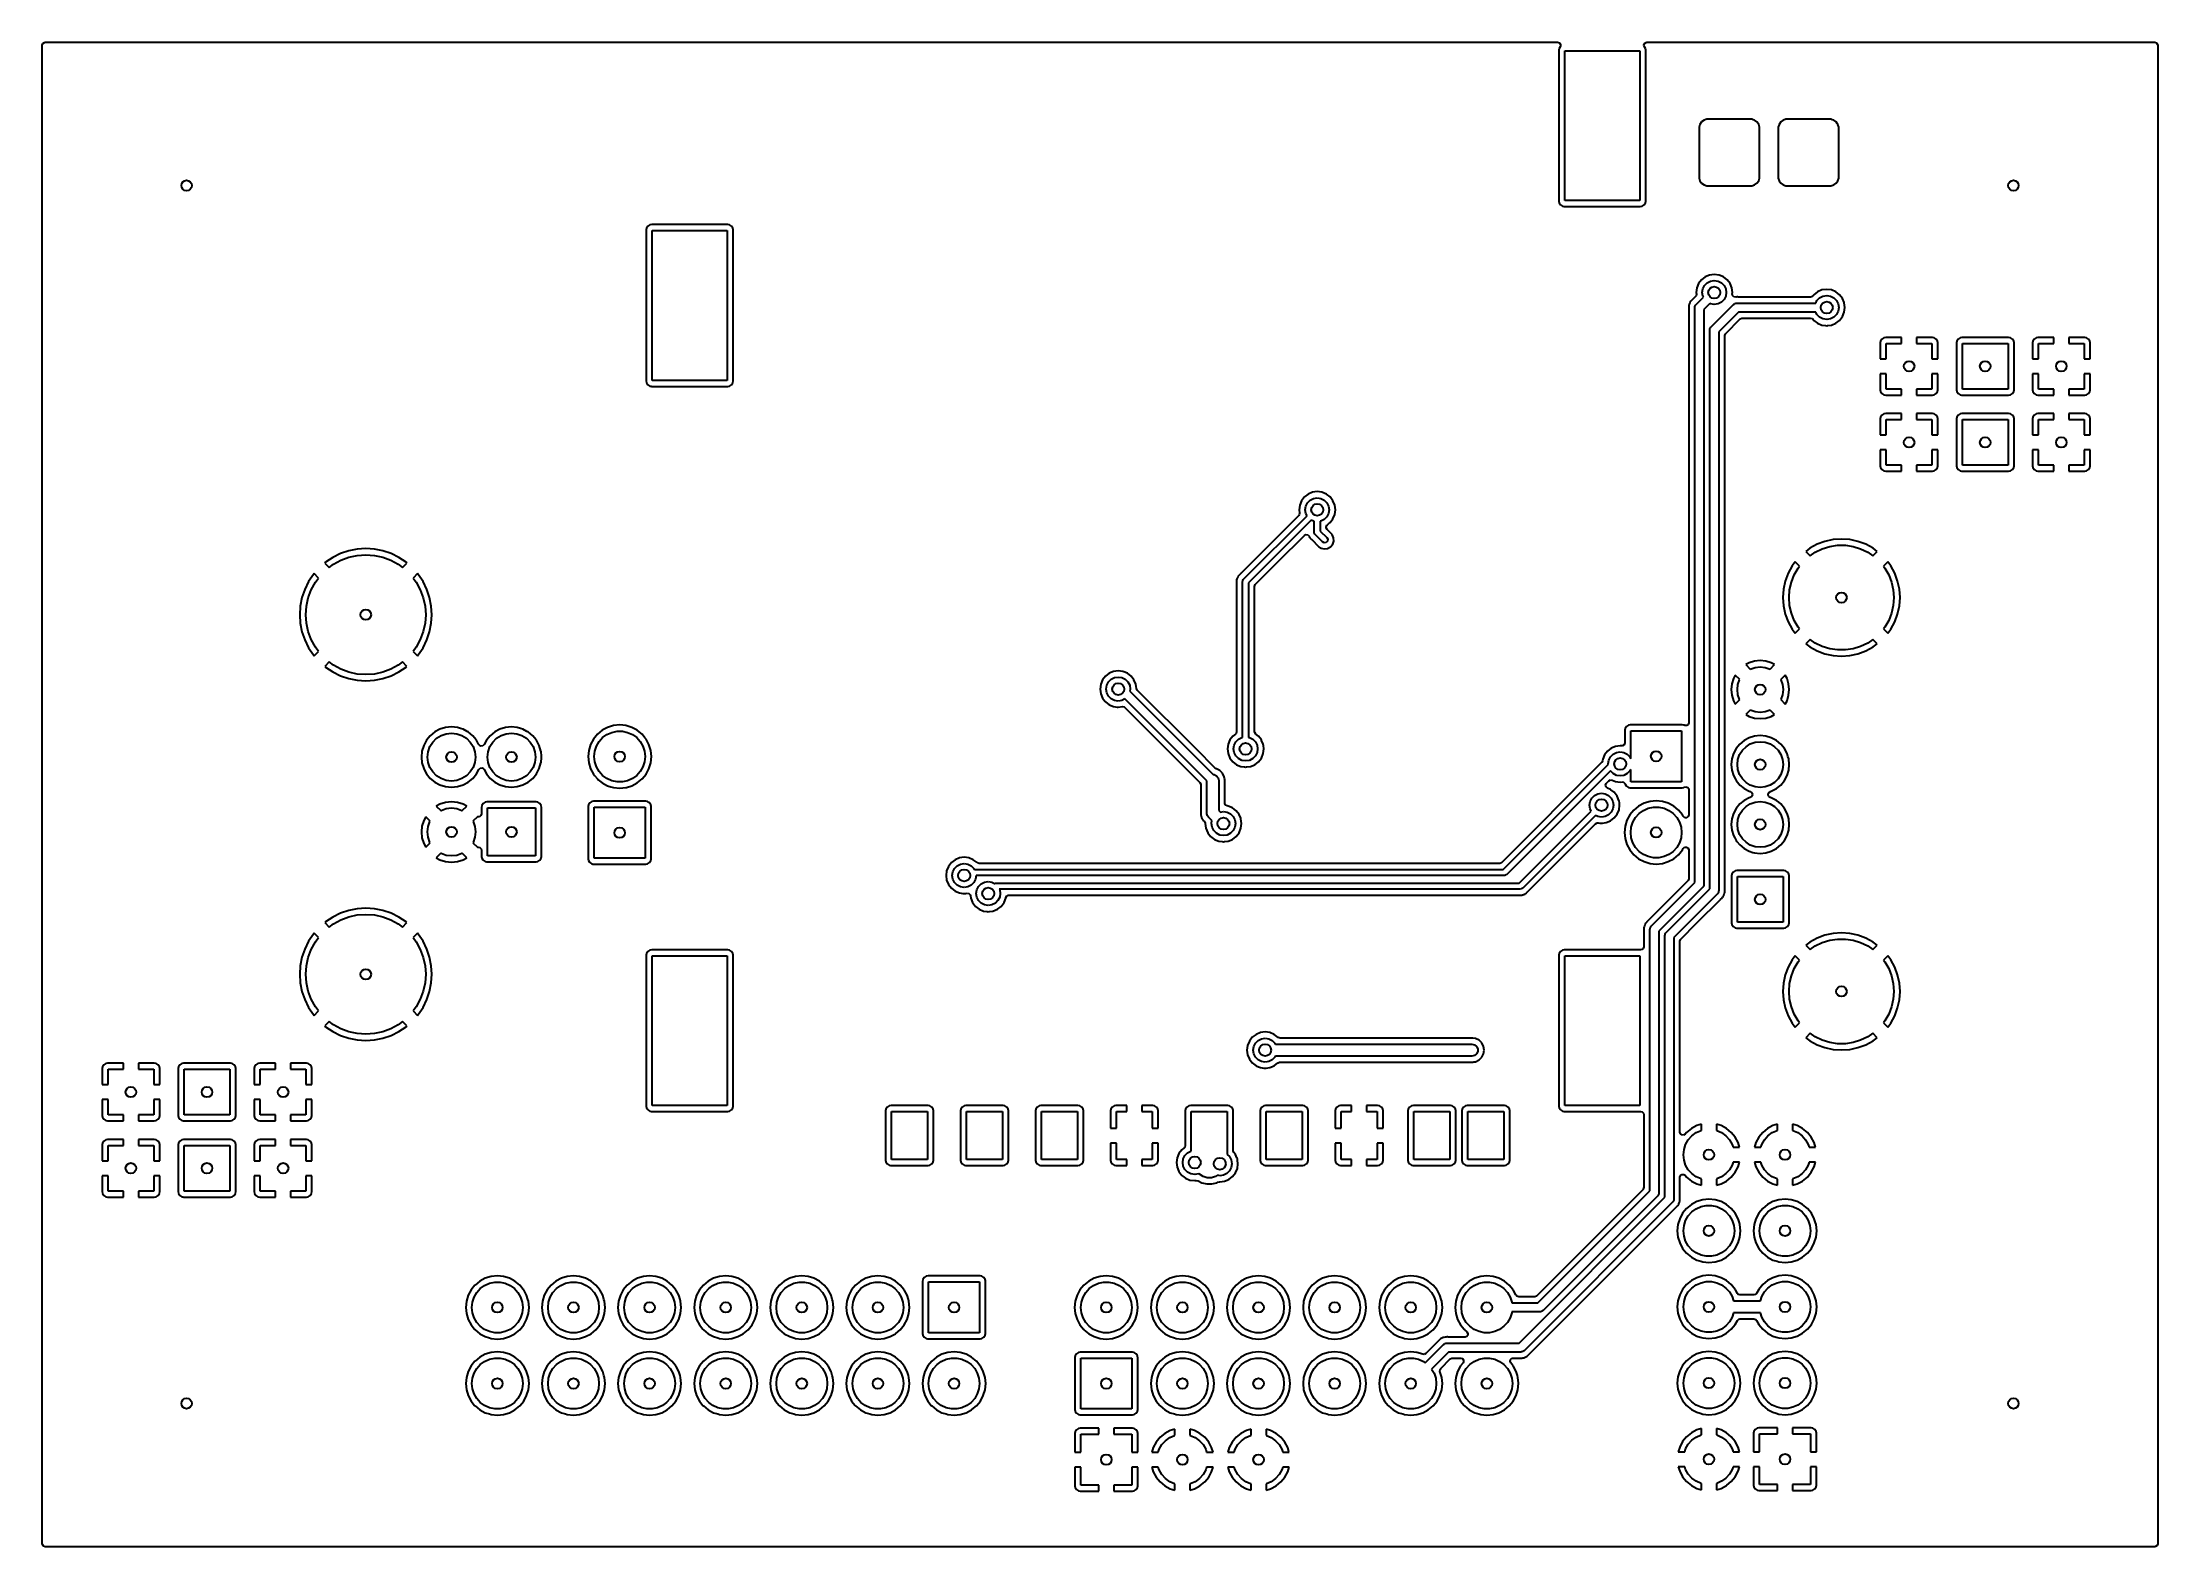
# Model space of a CAD drawing. Extents: x 0.21 to 2.99, y 0.21 to 2.19.
import ezdxf

# ---------------------------------------------------------------- set-up
doc = ezdxf.new("R2010")
doc.units = 0
doc.header["$MEASUREMENT"] = 0
doc.layers.add('BLACK', color=7, linetype='CONTINUOUS')

msp = doc.modelspace()

# ---------------------------------------------------------------- linework, layer by layer
at = {"layer": 'BLACK', "linetype": 'CONTINUOUS'}
for p, q in [((0.210413, 2.18429), (0.211158, 2.18658)), ((0.210413, 1.74332), (0.210413, 2.18429)), ((0.211158, 2.18658), (0.213107, 2.188)), ((0.213107, 2.188), (0.214311, 2.18819)), ((0.214311, 2.18819), (2.20124, 2.18819)), ((2.20124, 2.18819), (2.20353, 2.18744)), ((2.20323, 2.18025), (2.20277, 2.17794)), ((2.20277, 2.17794), (2.20277, 2.17794)), ((2.20277, 2.17794), (2.20277, 1.97954)), ((2.20448, 2.18213), (2.20323, 2.18025)), ((2.20323, 2.18025), (2.20323, 2.18025)), ((2.20353, 2.18744), (2.20495, 2.1855)), ((2.20495, 2.18309), (2.20448, 2.18213)), ((2.20495, 2.1855), (2.20495, 2.18309)), ((2.21066, 1.98031), (2.21066, 2.17717)), ((2.21066, 2.17717), (2.30909, 2.17717)), ((2.30909, 2.17717), (2.30909, 1.98031)), ((2.31461, 2.18444), (2.31545, 2.1867)), ((2.31527, 2.18213), (2.31461, 2.18444)), ((2.31652, 2.18025), (2.31527, 2.18213)), ((2.31545, 2.1867), (2.31745, 2.18804)), ((2.31698, 2.17794), (2.31652, 2.18025)), ((2.31698, 2.00987), (2.31698, 2.17794)), ((2.31745, 2.18804), (2.31851, 2.18819)), ((2.31851, 2.18819), (2.98569, 2.18819)), ((2.98569, 2.18819), (2.98798, 2.18744)), ((2.98798, 2.18744), (2.9894, 2.1855)), ((2.9894, 2.1855), (2.98959, 2.18429)), ((2.98959, 2.18429), (2.98959, 0.215709)), ((2.39359, 2.08583), (2.39046, 2.08356)), ((2.39605, 2.08663), (2.39359, 2.08583)), ((2.39728, 2.08703), (2.39605, 2.08663)), ((2.39921, 2.08703), (2.39728, 2.08703)), ((2.39935, 2.08703), (2.39921, 2.08703)), ((2.45441, 2.08703), (2.39935, 2.08703)), ((2.45627, 2.08703), (2.45441, 2.08703)), ((2.45811, 2.08643), (2.45627, 2.08703)), ((2.45995, 2.08583), (2.45811, 2.08643)), ((2.46308, 2.08356), (2.45995, 2.08583)), ((2.49753, 2.08583), (2.4944, 2.08356)), ((2.49999, 2.08663), (2.49753, 2.08583)), ((2.50121, 2.08703), (2.49999, 2.08663)), ((2.50315, 2.08703), (2.50121, 2.08703)), ((2.50328, 2.08703), (2.50315, 2.08703)), ((2.55835, 2.08703), (2.50328, 2.08703)), ((2.5602, 2.08703), (2.55835, 2.08703)), ((2.56205, 2.08643), (2.5602, 2.08703)), ((2.56389, 2.08583), (2.56205, 2.08643)), ((2.56702, 2.08356), (2.56389, 2.08583)), ((2.38818, 2.08042), (2.38699, 2.07674)), ((2.38699, 2.07674), (2.38699, 2.00987)), ((2.39046, 2.08355), (2.38818, 2.08042)), ((2.39046, 2.08356), (2.39046, 2.08355)), ((2.46308, 2.08355), (2.46308, 2.08356)), ((2.46457, 2.0815), (2.46308, 2.08355)), ((2.46308, 2.08355), (2.46308, 2.08355)), ((2.46308, 2.08355), (2.46308, 2.08355)), ((2.46308, 2.08355), (2.46308, 2.08355)), ((2.46536, 2.08042), (2.46457, 2.0815)), ((2.46656, 2.07674), (2.46536, 2.08042)), ((2.46656, 2.07489), (2.46656, 2.07674)), ((2.46656, 2.01195), (2.46656, 2.07489)), ((2.49212, 2.08042), (2.49093, 2.07674)), ((2.49093, 2.07674), (2.49093, 2.00987)), ((2.4944, 2.08355), (2.49212, 2.08042)), ((2.4944, 2.08356), (2.4944, 2.08355)), ((2.56702, 2.08355), (2.56702, 2.08356)), ((2.56851, 2.0815), (2.56702, 2.08355)), ((2.56702, 2.08355), (2.56702, 2.08355)), ((2.56702, 2.08355), (2.56702, 2.08355)), ((2.56702, 2.08355), (2.56702, 2.08355)), ((2.5693, 2.08042), (2.56851, 2.0815)), ((2.57049, 2.07674), (2.5693, 2.08042)), ((2.57049, 2.07489), (2.57049, 2.07674)), ((2.57049, 2.01195), (2.57049, 2.07489)), ((2.31698, 1.97954), (2.31698, 2.00987)), ((2.38699, 2.00987), (2.38818, 2.00619)), ((2.38818, 2.00619), (2.39046, 2.00306)), ((2.39046, 2.00306), (2.39046, 2.00306)), ((2.39046, 2.00306), (2.39046, 2.00306)), ((2.39046, 2.00306), (2.39046, 2.00306)), ((2.39046, 2.00306), (2.39046, 2.00306)), ((2.39046, 2.00306), (2.39359, 2.00078)), ((2.45995, 2.00078), (2.46308, 2.00306)), ((2.46308, 2.00306), (2.46536, 2.00619)), ((2.46536, 2.00619), (2.46656, 2.00987)), ((2.46656, 2.01181), (2.46656, 2.01195)), ((2.46656, 2.01195), (2.46656, 2.01195)), ((2.46656, 2.00987), (2.46656, 2.01181)), ((2.46656, 2.00987), (2.46656, 2.00987)), ((2.49093, 2.00987), (2.49212, 2.00619)), ((2.49212, 2.00619), (2.4944, 2.00306)), ((2.4944, 2.00306), (2.4944, 2.00306)), ((2.4944, 2.00306), (2.4944, 2.00306)), ((2.4944, 2.00306), (2.4944, 2.00306)), ((2.4944, 2.00306), (2.4944, 2.00306)), ((2.4944, 2.00306), (2.49753, 2.00078)), ((2.56389, 2.00078), (2.56702, 2.00306)), ((2.56702, 2.00306), (2.5693, 2.00619)), ((2.5693, 2.00619), (2.57049, 2.00987)), ((2.57049, 2.01181), (2.57049, 2.01195)), ((2.57049, 2.01195), (2.57049, 2.01195)), ((2.57049, 2.00987), (2.57049, 2.01181)), ((2.20277, 1.97954), (2.20277, 1.97954)), ((2.20277, 1.97954), (2.20323, 1.97724)), ((2.20323, 1.97724), (2.20323, 1.97723)), ((2.20323, 1.97723), (2.20497, 1.97462)), ((2.20497, 1.97462), (2.20758, 1.97288)), ((2.30909, 1.98031), (2.21066, 1.98031)), ((2.31217, 1.97288), (2.31478, 1.97462)), ((2.31478, 1.97462), (2.31652, 1.97723)), ((2.31652, 1.97723), (2.31698, 1.97954)), ((2.39359, 2.00078), (2.39359, 2.00078)), ((2.39359, 2.00078), (2.39359, 2.00078)), ((2.39359, 2.00078), (2.39728, 1.99959)), ((2.39728, 1.99959), (2.39728, 1.99959)), ((2.39728, 1.99959), (2.45627, 1.99959)), ((2.45627, 1.99959), (2.45995, 2.00078)), ((2.45627, 1.99959), (2.45627, 1.99959)), ((2.49753, 2.00078), (2.49753, 2.00078)), ((2.49753, 2.00078), (2.49753, 2.00078)), ((2.49753, 2.00078), (2.50121, 1.99959)), ((2.50121, 1.99959), (2.50121, 1.99959)), ((2.50121, 1.99959), (2.5602, 1.99959)), ((2.5602, 1.99959), (2.56389, 2.00078)), ((2.5602, 1.99959), (2.5602, 1.99959)), ((1.00615, 1.94664), (1.00441, 1.94402)), ((1.00876, 1.94838), (1.00615, 1.94664)), ((1.00615, 1.94664), (1.00615, 1.94664)), ((1.01107, 1.94884), (1.00876, 1.94838)), ((1.00876, 1.94838), (1.00876, 1.94838)), ((1.11105, 1.94884), (1.01107, 1.94884)), ((1.01107, 1.94884), (1.01107, 1.94884)), ((1.01107, 1.94884), (1.01107, 1.94884)), ((1.11335, 1.94838), (1.11105, 1.94884)), ((1.11105, 1.94884), (1.11105, 1.94884)), ((1.11596, 1.94664), (1.11335, 1.94838)), ((1.11335, 1.94838), (1.11335, 1.94838)), ((1.11335, 1.94838), (1.11335, 1.94838)), ((1.11335, 1.94838), (1.11335, 1.94838)), ((1.11771, 1.94402), (1.11596, 1.94664)), ((1.11596, 1.94664), (1.11596, 1.94664)), ((2.20758, 1.97288), (2.20933, 1.97253)), ((2.20933, 1.97253), (2.20989, 1.97242)), ((2.20989, 1.97242), (2.20989, 1.97242)), ((2.20989, 1.97242), (2.20989, 1.97242)), ((2.20989, 1.97242), (2.20989, 1.97242)), ((2.20989, 1.97242), (2.30987, 1.97242)), ((2.30987, 1.97242), (2.31217, 1.97288)), ((2.30987, 1.97242), (2.30987, 1.97242)), ((1.00441, 1.94402), (1.00395, 1.94172)), ((1.00395, 1.94172), (1.00395, 1.94172)), ((1.00395, 1.94172), (1.00395, 1.74332)), ((1.00441, 1.94402), (1.00441, 1.94402)), ((1.01184, 1.74409), (1.01184, 1.94094)), ((1.01184, 1.94094), (1.11027, 1.94094)), ((1.11027, 1.94094), (1.11027, 1.74409)), ((1.11816, 1.94172), (1.11771, 1.94402)), ((1.11816, 1.74332), (1.11816, 1.94172)), ((2.38405, 1.86562), (2.38324, 1.85945)), ((2.38644, 1.87137), (2.38405, 1.86562)), ((2.38405, 1.86562), (2.38405, 1.86562)), ((2.39022, 1.87631), (2.38644, 1.87137)), ((2.38644, 1.87137), (2.38644, 1.87137)), ((2.39023, 1.87631), (2.39022, 1.87631)), ((2.39516, 1.8801), (2.39023, 1.87631)), ((2.39134, 1.85945), (2.39211, 1.86432)), ((2.39211, 1.86432), (2.39435, 1.86871)), ((2.39435, 1.86871), (2.39783, 1.87219)), ((2.40091, 1.88248), (2.39516, 1.8801)), ((2.39516, 1.8801), (2.39516, 1.8801)), ((2.39783, 1.87219), (2.40222, 1.87443)), ((2.40709, 1.88329), (2.40091, 1.88248)), ((2.40091, 1.88248), (2.40091, 1.88248)), ((2.40222, 1.87443), (2.40709, 1.8752)), ((2.41326, 1.88248), (2.40709, 1.88329)), ((2.40709, 1.88329), (2.40709, 1.88329)), ((2.40709, 1.8752), (2.41195, 1.87443)), ((2.41195, 1.87443), (2.41634, 1.87219)), ((2.41901, 1.8801), (2.41326, 1.88248)), ((2.41326, 1.88248), (2.41326, 1.88248)), ((2.41634, 1.87219), (2.41983, 1.86871)), ((2.42395, 1.87631), (2.41901, 1.8801)), ((2.41983, 1.86871), (2.42206, 1.86432)), ((2.42206, 1.86432), (2.42283, 1.85945)), ((2.42774, 1.87137), (2.42395, 1.87631)), ((2.42395, 1.87631), (2.42395, 1.87631)), ((2.42395, 1.87631), (2.42395, 1.87631)), ((2.42395, 1.87631), (2.42395, 1.87631)), ((2.42395, 1.87631), (2.42395, 1.87631)), ((2.43012, 1.86562), (2.42774, 1.87137)), ((2.42774, 1.87137), (2.42774, 1.87137)), ((2.43093, 1.85945), (2.43012, 1.86562)), ((2.54855, 1.8628), (2.5428, 1.86041)), ((2.55472, 1.86361), (2.54855, 1.8628)), ((2.54855, 1.8628), (2.54855, 1.8628)), ((2.5609, 1.8628), (2.55472, 1.86361)), ((2.55472, 1.86361), (2.55472, 1.86361)), ((2.56665, 1.86041), (2.5609, 1.8628)), ((2.5609, 1.8628), (2.5609, 1.8628)), ((2.37355, 1.84178), (2.37352, 1.84149)), ((2.37352, 1.84149), (2.3736, 1.83948)), ((2.3736, 1.84207), (2.37355, 1.84178)), ((2.37426, 1.84397), (2.3736, 1.84207)), ((2.3736, 1.83948), (2.3736, 1.29415)), ((2.37483, 1.84591), (2.37426, 1.84397)), ((2.37496, 1.84617), (2.37483, 1.84591)), ((2.3751, 1.84642), (2.37496, 1.84617)), ((2.37634, 1.84801), (2.3751, 1.84642)), ((2.37684, 1.84871), (2.37634, 1.84801)), ((2.37695, 1.84883), (2.37684, 1.84871)), ((2.37711, 1.84901), (2.37695, 1.84883)), ((2.37793, 1.85006), (2.37711, 1.84901)), ((2.37832, 1.85031), (2.37793, 1.85006)), ((2.37793, 1.85006), (2.37793, 1.85006)), ((2.37894, 1.85082), (2.37832, 1.85031)), ((2.38239, 1.85426), (2.37894, 1.85082)), ((2.3815, 1.83976), (2.3817, 1.84051)), ((2.3815, 1.08434), (2.3815, 1.83976)), ((2.3817, 1.84129), (2.38209, 1.84197)), ((2.3817, 1.84051), (2.3817, 1.84129)), ((2.38209, 1.84197), (2.38229, 1.84272)), ((2.38229, 1.84272), (2.38284, 1.84327)), ((2.38305, 1.85516), (2.38239, 1.85426)), ((2.38284, 1.84327), (2.38323, 1.84394)), ((2.38349, 1.85753), (2.38305, 1.85516)), ((2.38323, 1.84394), (2.3927, 1.85342)), ((2.38324, 1.85945), (2.38324, 1.85945)), ((2.38324, 1.85945), (2.38349, 1.85753)), ((2.39211, 1.85458), (2.39134, 1.85945)), ((2.3927, 1.85342), (2.39211, 1.85458)), ((2.40105, 1.84507), (2.39331, 1.83732)), ((2.39331, 1.83732), (2.39331, 1.08189)), ((2.40222, 1.84447), (2.40105, 1.84507)), ((2.40709, 1.8437), (2.40222, 1.84447)), ((2.40291, 1.81441), (2.43244, 1.84394)), ((2.41195, 1.84447), (2.40709, 1.8437)), ((2.41634, 1.84671), (2.41195, 1.84447)), ((2.41983, 1.85019), (2.41634, 1.84671)), ((2.42206, 1.85458), (2.41983, 1.85019)), ((2.42283, 1.85945), (2.42206, 1.85458)), ((2.43073, 1.85788), (2.43093, 1.85945)), ((2.43113, 1.85557), (2.43073, 1.85788)), ((2.43285, 1.85388), (2.43113, 1.85557)), ((2.43244, 1.84394), (2.43311, 1.84433)), ((2.43523, 1.85352), (2.43285, 1.85388)), ((2.43311, 1.84433), (2.43366, 1.84488)), ((2.43366, 1.84488), (2.43441, 1.84508)), ((2.43441, 1.84508), (2.43509, 1.84547)), ((2.43509, 1.84547), (2.43586, 1.84547)), ((2.43547, 1.85356), (2.43523, 1.85352)), ((2.43564, 1.85356), (2.43547, 1.85356)), ((2.43588, 1.85358), (2.43564, 1.85356)), ((2.43586, 1.84547), (2.43661, 1.84567)), ((2.43719, 1.85374), (2.43588, 1.85358)), ((2.43661, 1.84567), (2.54028, 1.84567)), ((2.43765, 1.85365), (2.43719, 1.85374)), ((2.43845, 1.85356), (2.43765, 1.85365)), ((2.53359, 1.85356), (2.43845, 1.85356)), ((2.5347, 1.85372), (2.53359, 1.85356)), ((2.53668, 1.85509), (2.5347, 1.85372)), ((2.53786, 1.85663), (2.53668, 1.85509)), ((2.5428, 1.86041), (2.53786, 1.85663)), ((2.53786, 1.85663), (2.53786, 1.85663)), ((2.54028, 1.84567), (2.54198, 1.84902)), ((2.54198, 1.84902), (2.54547, 1.8525)), ((2.5428, 1.86041), (2.5428, 1.86041)), ((2.54547, 1.8525), (2.54986, 1.85474)), ((2.54986, 1.85474), (2.55472, 1.85551)), ((2.55472, 1.85551), (2.55959, 1.85474)), ((2.55959, 1.85474), (2.56398, 1.8525)), ((2.56398, 1.8525), (2.56746, 1.84902)), ((2.56878, 1.85878), (2.56665, 1.86041)), ((2.56665, 1.86041), (2.56665, 1.86041)), ((2.56665, 1.86041), (2.56665, 1.86041)), ((2.56746, 1.84902), (2.5697, 1.84463)), ((2.5697, 1.8349), (2.56746, 1.83051)), ((2.57159, 1.85663), (2.56878, 1.85878)), ((2.5697, 1.84463), (2.57047, 1.83976)), ((2.57047, 1.83976), (2.5697, 1.8349)), ((2.57538, 1.85169), (2.57159, 1.85663)), ((2.57159, 1.85663), (2.57159, 1.85663)), ((2.57159, 1.85663), (2.57159, 1.85663)), ((2.57159, 1.85663), (2.57159, 1.85663)), ((2.57159, 1.85663), (2.57159, 1.85663)), ((2.57756, 1.84642), (2.57538, 1.85169)), ((2.57538, 1.85169), (2.57538, 1.85169)), ((2.57776, 1.84594), (2.57756, 1.84642)), ((2.57857, 1.83976), (2.57776, 1.84594)), ((2.57776, 1.83359), (2.57857, 1.83976)), ((2.40118, 1.81024), (2.40138, 1.81099)), ((2.40118, 1.07618), (2.40118, 1.81024)), ((2.40138, 1.81176), (2.40177, 1.81244)), ((2.40138, 1.81099), (2.40138, 1.81176)), ((2.40177, 1.81244), (2.40197, 1.81319)), ((2.40197, 1.81319), (2.40252, 1.81374)), ((2.40252, 1.81374), (2.40291, 1.81441)), ((2.43906, 1.83386), (2.41299, 1.80779)), ((2.41299, 1.80779), (2.41299, 1.07374)), ((2.42203, 1.80566), (2.44119, 1.82482)), ((2.54028, 1.83386), (2.43906, 1.83386)), ((2.44119, 1.82482), (2.44333, 1.82592)), ((2.44333, 1.82592), (2.44394, 1.82596)), ((2.44394, 1.82596), (2.53359, 1.82596)), ((2.53359, 1.82596), (2.53588, 1.82522)), ((2.53588, 1.82522), (2.53668, 1.82444)), ((2.53668, 1.82444), (2.53786, 1.8229)), ((2.53786, 1.8229), (2.5428, 1.81911)), ((2.54198, 1.83051), (2.54028, 1.83386)), ((2.54547, 1.82702), (2.54198, 1.83051)), ((2.5428, 1.81911), (2.54855, 1.81673)), ((2.54986, 1.82479), (2.54547, 1.82702)), ((2.54855, 1.81673), (2.55318, 1.81612)), ((2.55472, 1.82402), (2.54986, 1.82479)), ((2.55318, 1.81612), (2.55472, 1.81592)), ((2.55959, 1.82479), (2.55472, 1.82402)), ((2.55472, 1.81592), (2.55596, 1.81608)), ((2.55472, 1.81592), (2.55472, 1.81592)), ((2.55472, 1.81592), (2.55472, 1.81592)), ((2.55596, 1.81608), (2.5609, 1.81673)), ((2.56398, 1.82702), (2.55959, 1.82479)), ((2.5609, 1.81673), (2.56665, 1.81911)), ((2.56746, 1.83051), (2.56398, 1.82702)), ((2.56665, 1.81911), (2.57159, 1.8229)), ((2.57159, 1.8229), (2.57538, 1.82784)), ((2.57538, 1.82784), (2.57776, 1.83359)), ((2.42089, 1.80291), (2.42163, 1.8052)), ((2.42089, 1.75276), (2.42089, 1.80291)), ((2.42163, 1.8052), (2.42203, 1.80566)), ((2.62557, 1.79567), (2.62512, 1.79337)), ((2.62512, 1.79337), (2.62512, 1.79337)), ((2.62512, 1.79337), (2.62512, 1.77244)), ((2.62732, 1.79828), (2.62557, 1.79567)), ((2.62992, 1.80002), (2.62732, 1.79828)), ((2.62732, 1.79828), (2.62732, 1.79828)), ((2.63222, 1.80047), (2.62992, 1.80002)), ((2.65315, 1.80047), (2.63222, 1.80047)), ((2.63299, 1.77244), (2.63299, 1.7926)), ((2.63299, 1.7926), (2.65315, 1.7926)), ((2.65315, 1.7926), (2.65315, 1.80047)), ((2.65315, 1.80047), (2.65315, 1.80047)), ((2.67283, 1.80047), (2.67283, 1.7926)), ((2.69377, 1.80047), (2.67283, 1.80047)), ((2.67283, 1.80047), (2.67283, 1.80047)), ((2.67283, 1.7926), (2.69299, 1.7926)), ((2.69299, 1.7926), (2.69299, 1.77244)), ((2.69606, 1.80002), (2.69377, 1.80047)), ((2.69867, 1.79828), (2.69606, 1.80002)), ((2.70041, 1.79567), (2.69867, 1.79828)), ((2.69867, 1.79828), (2.69867, 1.79828)), ((2.70087, 1.79337), (2.70041, 1.79567)), ((2.70087, 1.77244), (2.70087, 1.79337)), ((2.70087, 1.79337), (2.70087, 1.79337)), ((2.72556, 1.79568), (2.7251, 1.79338)), ((2.7251, 1.79338), (2.7251, 1.79338)), ((2.7251, 1.79338), (2.7251, 1.73182)), ((2.7273, 1.79829), (2.72556, 1.79568)), ((2.72556, 1.79568), (2.72556, 1.79568)), ((2.72991, 1.80003), (2.7273, 1.79829)), ((2.7273, 1.79829), (2.7273, 1.79829)), ((2.73221, 1.80049), (2.72991, 1.80003)), ((2.72991, 1.80003), (2.72991, 1.80003)), ((2.79377, 1.80049), (2.73221, 1.80049)), ((2.73221, 1.80049), (2.73221, 1.80049)), ((2.73221, 1.80049), (2.73221, 1.80049)), ((2.73299, 1.7326), (2.73299, 1.7926)), ((2.73299, 1.7926), (2.79299, 1.7926)), ((2.79299, 1.7926), (2.79299, 1.7326)), ((2.79607, 1.80003), (2.79377, 1.80049)), ((2.79377, 1.80049), (2.79377, 1.80049)), ((2.79868, 1.79829), (2.79607, 1.80003)), ((2.79607, 1.80003), (2.79607, 1.80003)), ((2.79607, 1.80003), (2.79607, 1.80003)), ((2.79607, 1.80003), (2.79607, 1.80003)), ((2.80043, 1.79568), (2.79868, 1.79829)), ((2.79868, 1.79829), (2.79868, 1.79829)), ((2.80089, 1.79338), (2.80043, 1.79568)), ((2.80089, 1.75276), (2.80089, 1.79338)), ((2.82557, 1.79567), (2.82512, 1.79337)), ((2.82512, 1.79337), (2.82512, 1.79337)), ((2.82512, 1.79337), (2.82512, 1.77244)), ((2.82732, 1.79828), (2.82557, 1.79567)), ((2.82992, 1.80002), (2.82732, 1.79828)), ((2.82732, 1.79828), (2.82732, 1.79828)), ((2.83222, 1.80047), (2.82992, 1.80002)), ((2.85315, 1.80047), (2.83222, 1.80047)), ((2.83299, 1.77244), (2.83299, 1.7926)), ((2.83299, 1.7926), (2.85315, 1.7926)), ((2.85315, 1.7926), (2.85315, 1.80047)), ((2.87283, 1.80047), (2.87283, 1.7926)), ((2.89377, 1.80047), (2.87283, 1.80047)), ((2.87283, 1.80047), (2.87283, 1.80047)), ((2.87283, 1.7926), (2.89299, 1.7926)), ((2.89299, 1.7926), (2.89299, 1.77244)), ((2.89606, 1.80002), (2.89377, 1.80047)), ((2.89867, 1.79828), (2.89606, 1.80002)), ((2.90041, 1.79567), (2.89867, 1.79828)), ((2.89867, 1.79828), (2.89867, 1.79828)), ((2.90087, 1.79337), (2.90041, 1.79567)), ((2.90087, 1.77244), (2.90087, 1.79337)), ((2.90087, 1.79337), (2.90087, 1.79337)), ((2.42089, 1.65276), (2.42089, 1.75276)), ((2.62512, 1.77244), (2.62512, 1.77244)), ((2.62512, 1.77244), (2.63299, 1.77244)), ((2.63299, 1.75276), (2.62512, 1.75276)), ((2.62512, 1.75276), (2.62512, 1.75276)), ((2.62512, 1.75276), (2.62512, 1.73182)), ((2.63299, 1.7326), (2.63299, 1.75276)), ((2.69299, 1.77244), (2.70087, 1.77244)), ((2.70087, 1.75276), (2.69299, 1.75276)), ((2.69299, 1.75276), (2.69299, 1.7326)), ((2.70087, 1.77244), (2.70087, 1.77244)), ((2.70087, 1.73182), (2.70087, 1.75276)), ((2.70087, 1.75276), (2.70087, 1.75276)), ((2.80089, 1.73182), (2.80089, 1.75276)), ((2.82512, 1.77244), (2.82512, 1.77244)), ((2.82512, 1.77244), (2.83299, 1.77244)), ((2.83299, 1.75276), (2.82512, 1.75276)), ((2.82512, 1.75276), (2.82512, 1.75276)), ((2.82512, 1.75276), (2.82512, 1.73182)), ((2.83299, 1.7326), (2.83299, 1.75276)), ((2.89299, 1.77244), (2.90087, 1.77244)), ((2.90087, 1.75276), (2.89299, 1.75276)), ((2.89299, 1.75276), (2.89299, 1.7326)), ((2.90087, 1.77244), (2.90087, 1.77244)), ((2.90087, 1.73182), (2.90087, 1.75276)), ((2.90087, 1.75276), (2.90087, 1.75276)), ((0.210413, 1.43622), (0.210413, 1.74332)), ((1.00395, 1.74332), (1.00441, 1.74101)), ((1.00395, 1.74332), (1.00395, 1.74332)), ((1.00441, 1.74101), (1.00441, 1.74101)), ((1.00441, 1.74101), (1.00615, 1.7384)), ((1.00615, 1.7384), (1.00876, 1.73666)), ((1.00876, 1.73666), (1.01052, 1.73631)), ((1.01052, 1.73631), (1.01107, 1.7362)), ((1.01107, 1.7362), (1.01107, 1.7362)), ((1.01107, 1.7362), (1.01107, 1.7362)), ((1.01107, 1.7362), (1.01107, 1.7362)), ((1.01107, 1.7362), (1.11105, 1.7362)), ((1.11027, 1.74409), (1.01184, 1.74409)), ((1.11105, 1.7362), (1.11335, 1.73666)), ((1.11105, 1.7362), (1.11105, 1.7362)), ((1.11335, 1.73666), (1.11596, 1.7384)), ((1.11596, 1.7384), (1.11771, 1.74101)), ((1.11771, 1.74101), (1.11816, 1.74332)), ((2.62512, 1.73182), (2.62512, 1.73182)), ((2.62512, 1.73182), (2.62557, 1.72953)), ((2.62557, 1.72953), (2.62732, 1.72692)), ((2.62732, 1.72692), (2.62732, 1.72692)), ((2.62732, 1.72692), (2.62992, 1.72518)), ((2.62992, 1.72518), (2.63222, 1.72472)), ((2.63222, 1.72472), (2.63222, 1.72472)), ((2.63222, 1.72472), (2.65315, 1.72472)), ((2.65315, 1.7326), (2.63299, 1.7326)), ((2.65315, 1.72472), (2.65315, 1.7326)), ((2.65315, 1.72472), (2.65315, 1.72472)), ((2.69299, 1.7326), (2.67283, 1.7326)), ((2.67283, 1.7326), (2.67283, 1.72472)), ((2.67283, 1.72472), (2.67283, 1.72472)), ((2.67283, 1.72472), (2.69377, 1.72472)), ((2.69377, 1.72472), (2.69606, 1.72518)), ((2.69377, 1.72472), (2.69377, 1.72472)), ((2.69606, 1.72518), (2.69867, 1.72692)), ((2.69867, 1.72692), (2.70041, 1.72953)), ((2.69867, 1.72692), (2.69867, 1.72692)), ((2.70041, 1.72953), (2.70087, 1.73182)), ((2.70087, 1.73182), (2.70087, 1.73182)), ((2.70087, 1.73182), (2.70087, 1.73182)), ((2.7251, 1.73182), (2.72555, 1.72953)), ((2.7251, 1.73182), (2.7251, 1.73182)), ((2.72555, 1.72953), (2.72556, 1.72952)), ((2.72556, 1.72952), (2.7273, 1.72691)), ((2.7273, 1.72691), (2.72991, 1.72516)), ((2.72991, 1.72516), (2.73166, 1.72481)), ((2.73166, 1.72481), (2.73221, 1.7247)), ((2.73221, 1.7247), (2.73221, 1.7247)), ((2.73221, 1.7247), (2.73221, 1.7247)), ((2.73221, 1.7247), (2.73221, 1.7247)), ((2.73221, 1.7247), (2.79377, 1.7247)), ((2.79299, 1.7326), (2.73299, 1.7326)), ((2.79377, 1.7247), (2.79607, 1.72516)), ((2.79377, 1.7247), (2.79377, 1.7247)), ((2.79607, 1.72516), (2.79868, 1.72691)), ((2.79868, 1.72691), (2.80043, 1.72952)), ((2.80043, 1.72952), (2.80089, 1.73182)), ((2.82512, 1.73182), (2.82512, 1.73182)), ((2.82512, 1.73182), (2.82557, 1.72953)), ((2.82557, 1.72953), (2.82732, 1.72692)), ((2.82732, 1.72692), (2.82732, 1.72692)), ((2.82732, 1.72692), (2.82992, 1.72518)), ((2.82992, 1.72518), (2.83222, 1.72472)), ((2.83222, 1.72472), (2.83222, 1.72472)), ((2.83222, 1.72472), (2.85315, 1.72472)), ((2.85315, 1.7326), (2.83299, 1.7326)), ((2.85315, 1.72472), (2.85315, 1.7326)), ((2.85315, 1.72472), (2.85315, 1.72472)), ((2.89299, 1.7326), (2.87283, 1.7326)), ((2.87283, 1.7326), (2.87283, 1.72472)), ((2.87283, 1.72472), (2.87283, 1.72472)), ((2.87283, 1.72472), (2.89377, 1.72472)), ((2.89377, 1.72472), (2.89606, 1.72518)), ((2.89377, 1.72472), (2.89377, 1.72472)), ((2.89606, 1.72518), (2.89867, 1.72692)), ((2.89867, 1.72692), (2.90041, 1.72953)), ((2.89867, 1.72692), (2.89867, 1.72692)), ((2.90041, 1.72953), (2.90087, 1.73182)), ((2.90087, 1.73182), (2.90087, 1.73182)), ((2.62557, 1.69567), (2.62512, 1.69337)), ((2.62732, 1.69828), (2.62557, 1.69567)), ((2.62992, 1.70002), (2.62732, 1.69828)), ((2.62732, 1.69828), (2.62732, 1.69828)), ((2.63222, 1.70047), (2.62992, 1.70002)), ((2.65315, 1.70047), (2.63222, 1.70047)), ((2.65315, 1.6926), (2.65315, 1.70047)), ((2.69377, 1.70047), (2.67283, 1.70047)), ((2.67283, 1.70047), (2.67283, 1.6926)), ((2.69606, 1.70002), (2.69377, 1.70047)), ((2.69867, 1.69828), (2.69606, 1.70002)), ((2.70041, 1.69567), (2.69867, 1.69828)), ((2.69867, 1.69828), (2.69867, 1.69828)), ((2.70087, 1.69337), (2.70041, 1.69567)), ((2.72556, 1.69568), (2.7251, 1.69338)), ((2.7273, 1.69829), (2.72556, 1.69568)), ((2.72556, 1.69568), (2.72556, 1.69568)), ((2.72991, 1.70003), (2.7273, 1.69829)), ((2.7273, 1.69829), (2.7273, 1.69829)), ((2.73221, 1.70049), (2.72991, 1.70003)), ((2.72991, 1.70003), (2.72991, 1.70003)), ((2.79377, 1.70049), (2.73221, 1.70049)), ((2.73221, 1.70049), (2.73221, 1.70049)), ((2.73221, 1.70049), (2.73221, 1.70049)), ((2.79607, 1.70003), (2.79377, 1.70049)), ((2.79377, 1.70049), (2.79377, 1.70049)), ((2.79868, 1.69829), (2.79607, 1.70003)), ((2.79607, 1.70003), (2.79607, 1.70003)), ((2.79607, 1.70003), (2.79607, 1.70003)), ((2.79607, 1.70003), (2.79607, 1.70003)), ((2.80043, 1.69568), (2.79868, 1.69829)), ((2.79868, 1.69829), (2.79868, 1.69829)), ((2.80089, 1.69338), (2.80043, 1.69568)), ((2.82557, 1.69567), (2.82512, 1.69337)), ((2.82732, 1.69828), (2.82557, 1.69567)), ((2.82992, 1.70002), (2.82732, 1.69828)), ((2.82732, 1.69828), (2.82732, 1.69828)), ((2.83222, 1.70047), (2.82992, 1.70002)), ((2.85315, 1.70047), (2.83222, 1.70047)), ((2.85315, 1.6926), (2.85315, 1.70047)), ((2.89377, 1.70047), (2.87283, 1.70047)), ((2.87283, 1.70047), (2.87283, 1.6926)), ((2.89606, 1.70002), (2.89377, 1.70047)), ((2.89867, 1.69828), (2.89606, 1.70002)), ((2.90041, 1.69567), (2.89867, 1.69828)), ((2.89867, 1.69828), (2.89867, 1.69828)), ((2.90087, 1.69337), (2.90041, 1.69567)), ((2.62512, 1.69337), (2.62512, 1.69337)), ((2.62512, 1.69337), (2.62512, 1.67244)), ((2.62512, 1.67244), (2.62512, 1.67244)), ((2.62512, 1.67244), (2.63299, 1.67244)), ((2.63299, 1.67244), (2.63299, 1.6926)), ((2.63299, 1.6926), (2.65315, 1.6926)), ((2.67283, 1.6926), (2.69299, 1.6926)), ((2.69299, 1.6926), (2.69299, 1.67244)), ((2.69299, 1.67244), (2.70087, 1.67244)), ((2.70087, 1.67244), (2.70087, 1.69337)), ((2.70087, 1.69337), (2.70087, 1.69337)), ((2.70087, 1.67244), (2.70087, 1.67244)), ((2.7251, 1.69338), (2.7251, 1.69338)), ((2.7251, 1.69338), (2.7251, 1.63182)), ((2.73299, 1.6326), (2.73299, 1.6926)), ((2.73299, 1.6926), (2.79299, 1.6926)), ((2.79299, 1.6926), (2.79299, 1.6326)), ((2.80089, 1.65276), (2.80089, 1.69338)), ((2.82512, 1.69337), (2.82512, 1.69337)), ((2.82512, 1.69337), (2.82512, 1.67244)), ((2.82512, 1.67244), (2.82512, 1.67244)), ((2.82512, 1.67244), (2.83299, 1.67244)), ((2.83299, 1.67244), (2.83299, 1.6926)), ((2.83299, 1.6926), (2.85315, 1.6926)), ((2.87283, 1.6926), (2.89299, 1.6926)), ((2.89299, 1.6926), (2.89299, 1.67244)), ((2.89299, 1.67244), (2.90087, 1.67244)), ((2.90087, 1.67244), (2.90087, 1.69337)), ((2.90087, 1.69337), (2.90087, 1.69337)), ((2.90087, 1.67244), (2.90087, 1.67244)), ((2.42089, 1.45866), (2.42089, 1.65276)), ((2.63299, 1.65276), (2.62512, 1.65276)), ((2.62512, 1.65276), (2.62512, 1.65276)), ((2.62512, 1.65276), (2.62512, 1.63182)), ((2.63299, 1.6326), (2.63299, 1.65276)), ((2.70087, 1.65276), (2.69299, 1.65276)), ((2.69299, 1.65276), (2.69299, 1.6326)), ((2.70087, 1.63182), (2.70087, 1.65276)), ((2.70087, 1.65276), (2.70087, 1.65276)), ((2.80089, 1.63182), (2.80089, 1.65276)), ((2.83299, 1.65276), (2.82512, 1.65276)), ((2.82512, 1.65276), (2.82512, 1.65276)), ((2.82512, 1.65276), (2.82512, 1.63182)), ((2.83299, 1.6326), (2.83299, 1.65276)), ((2.90087, 1.65276), (2.89299, 1.65276)), ((2.89299, 1.65276), (2.89299, 1.6326)), ((2.90087, 1.63182), (2.90087, 1.65276)), ((2.90087, 1.65276), (2.90087, 1.65276)), ((2.62512, 1.63182), (2.62512, 1.63182)), ((2.62512, 1.63182), (2.62557, 1.62953)), ((2.62557, 1.62953), (2.62732, 1.62692)), ((2.62732, 1.62692), (2.62732, 1.62692)), ((2.62732, 1.62692), (2.62992, 1.62518)), ((2.62992, 1.62518), (2.63222, 1.62472)), ((2.63222, 1.62472), (2.63222, 1.62472)), ((2.63222, 1.62472), (2.65315, 1.62472)), ((2.65315, 1.6326), (2.63299, 1.6326)), ((2.65315, 1.62472), (2.65315, 1.6326)), ((2.65315, 1.62472), (2.65315, 1.62472)), ((2.69299, 1.6326), (2.67283, 1.6326)), ((2.67283, 1.6326), (2.67283, 1.62472)), ((2.67283, 1.62472), (2.67283, 1.62472)), ((2.67283, 1.62472), (2.69377, 1.62472)), ((2.69377, 1.62472), (2.69606, 1.62518)), ((2.69377, 1.62472), (2.69377, 1.62472)), ((2.69606, 1.62518), (2.69867, 1.62692)), ((2.69867, 1.62692), (2.70041, 1.62953)), ((2.69867, 1.62692), (2.69867, 1.62692)), ((2.70041, 1.62953), (2.70087, 1.63182)), ((2.70087, 1.63182), (2.70087, 1.63182)), ((2.70087, 1.63182), (2.70087, 1.63182)), ((2.7251, 1.63182), (2.72555, 1.62953)), ((2.7251, 1.63182), (2.7251, 1.63182)), ((2.72555, 1.62953), (2.72556, 1.62952)), ((2.72556, 1.62952), (2.7273, 1.62691)), ((2.7273, 1.62691), (2.72991, 1.62516)), ((2.72991, 1.62516), (2.73166, 1.62481)), ((2.73166, 1.62481), (2.73221, 1.6247)), ((2.73221, 1.6247), (2.73221, 1.6247)), ((2.73221, 1.6247), (2.73221, 1.6247)), ((2.73221, 1.6247), (2.73221, 1.6247)), ((2.73221, 1.6247), (2.79377, 1.6247)), ((2.79299, 1.6326), (2.73299, 1.6326)), ((2.79377, 1.6247), (2.79607, 1.62516)), ((2.79377, 1.6247), (2.79377, 1.6247)), ((2.79607, 1.62516), (2.79868, 1.62691)), ((2.79868, 1.62691), (2.80043, 1.62952)), ((2.80043, 1.62952), (2.80089, 1.63182)), ((2.82512, 1.63182), (2.82512, 1.63182)), ((2.82512, 1.63182), (2.82557, 1.62953)), ((2.82557, 1.62953), (2.82732, 1.62692)), ((2.82732, 1.62692), (2.82732, 1.62692)), ((2.82732, 1.62692), (2.82992, 1.62518)), ((2.82992, 1.62518), (2.83222, 1.62472)), ((2.83222, 1.62472), (2.83222, 1.62472)), ((2.83222, 1.62472), (2.85315, 1.62472)), ((2.85315, 1.6326), (2.83299, 1.6326)), ((2.85315, 1.62472), (2.85315, 1.6326)), ((2.85315, 1.62472), (2.85315, 1.62472)), ((2.89299, 1.6326), (2.87283, 1.6326)), ((2.87283, 1.6326), (2.87283, 1.62472)), ((2.87283, 1.62472), (2.87283, 1.62472)), ((2.87283, 1.62472), (2.89377, 1.62472)), ((2.89377, 1.62472), (2.89606, 1.62518)), ((2.89377, 1.62472), (2.89377, 1.62472)), ((2.89606, 1.62518), (2.89867, 1.62692)), ((2.89867, 1.62692), (2.90041, 1.62953)), ((2.89867, 1.62692), (2.89867, 1.62692)), ((2.90041, 1.62953), (2.90087, 1.63182)), ((2.90087, 1.63182), (2.90087, 1.63182)), ((1.86478, 1.58594), (1.8624, 1.58019)), ((1.86857, 1.59088), (1.86478, 1.58594)), ((1.86478, 1.58594), (1.86478, 1.58594)), ((1.87351, 1.59467), (1.86857, 1.59088)), ((1.86857, 1.59088), (1.86857, 1.59088)), ((1.87269, 1.58327), (1.87618, 1.58676)), ((1.87926, 1.59705), (1.87351, 1.59467)), ((1.87351, 1.59467), (1.87351, 1.59467)), ((1.87618, 1.58676), (1.88057, 1.58899)), ((1.88543, 1.59786), (1.87926, 1.59705)), ((1.87926, 1.59705), (1.87926, 1.59705)), ((1.88057, 1.58899), (1.88543, 1.58976)), ((1.8916, 1.59705), (1.88543, 1.59786)), ((1.88543, 1.59786), (1.88543, 1.59786)), ((1.88543, 1.58976), (1.8903, 1.58899)), ((1.8903, 1.58899), (1.89469, 1.58676)), ((1.89736, 1.59467), (1.8916, 1.59705)), ((1.8916, 1.59705), (1.8916, 1.59705)), ((1.89469, 1.58676), (1.89817, 1.58327)), ((1.90229, 1.59088), (1.89736, 1.59467)), ((1.90608, 1.58594), (1.90229, 1.59088)), ((1.90229, 1.59088), (1.90229, 1.59088)), ((1.90229, 1.59088), (1.90229, 1.59088)), ((1.90229, 1.59088), (1.90229, 1.59088)), ((1.90229, 1.59088), (1.90229, 1.59088)), ((1.90847, 1.58019), (1.90608, 1.58594)), ((1.90608, 1.58594), (1.90608, 1.58594)), ((1.86106, 1.56637), (1.78479, 1.4901)), ((1.78855, 1.48271), (1.87199, 1.56614)), ((1.87756, 1.56057), (1.79528, 1.47829)), ((1.86173, 1.56727), (1.86106, 1.56637)), ((1.8624, 1.58019), (1.86159, 1.57402)), ((1.86159, 1.57402), (1.86159, 1.57402)), ((1.86159, 1.57402), (1.86216, 1.56963)), ((1.86216, 1.56963), (1.86173, 1.56727)), ((1.8624, 1.58019), (1.8624, 1.58019)), ((1.86969, 1.57402), (1.87046, 1.57888)), ((1.87046, 1.56915), (1.86969, 1.57402)), ((1.87046, 1.57888), (1.87269, 1.58327)), ((1.87199, 1.56614), (1.87046, 1.56915)), ((1.88057, 1.55904), (1.87756, 1.56057)), ((1.8815, 1.55889), (1.88057, 1.55904)), ((1.8815, 1.54449), (1.8815, 1.55889)), ((1.8903, 1.55904), (1.88937, 1.55889)), ((1.88937, 1.55889), (1.88937, 1.54612)), ((1.89469, 1.56128), (1.8903, 1.55904)), ((1.89817, 1.56476), (1.89469, 1.56128)), ((1.89817, 1.58327), (1.90041, 1.57888)), ((1.90041, 1.56915), (1.89817, 1.56476)), ((1.90035, 1.55566), (1.90229, 1.55715)), ((1.90041, 1.57888), (1.90118, 1.57402)), ((1.90118, 1.57402), (1.90041, 1.56915)), ((1.90229, 1.55715), (1.90608, 1.56209)), ((1.90608, 1.56209), (1.90847, 1.56784)), ((1.90928, 1.57402), (1.90847, 1.58019)), ((1.90847, 1.56784), (1.90928, 1.57402)), ((1.83369, 1.50555), (1.86847, 1.54032)), ((1.86847, 1.54032), (1.87061, 1.54141)), ((1.87061, 1.54141), (1.87299, 1.54103)), ((1.87299, 1.54103), (1.87454, 1.53961)), ((1.87454, 1.53961), (1.87472, 1.53931)), ((1.87472, 1.53931), (1.87487, 1.53907)), ((1.87487, 1.53907), (1.875, 1.53883)), ((1.875, 1.53883), (1.8755, 1.53769)), ((1.8755, 1.53769), (1.87578, 1.53741)), ((1.87578, 1.53741), (1.87633, 1.53671)), ((1.87633, 1.53671), (1.87654, 1.53638)), ((1.87654, 1.53638), (1.87754, 1.53562)), ((1.87754, 1.53562), (1.87774, 1.53545)), ((1.87774, 1.53545), (1.88769, 1.5255)), ((1.88159, 1.54419), (1.8815, 1.54449)), ((1.88154, 1.54387), (1.88159, 1.54419)), ((1.88196, 1.54305), (1.88154, 1.54387)), ((1.88225, 1.54217), (1.88196, 1.54305)), ((1.8825, 1.54199), (1.88225, 1.54217)), ((1.88265, 1.5417), (1.8825, 1.54199)), ((1.89249, 1.53186), (1.88265, 1.5417)), ((1.88937, 1.54612), (1.89806, 1.53743)), ((1.89466, 1.53076), (1.89249, 1.53186)), ((1.89706, 1.53114), (1.89466, 1.53076)), ((1.89878, 1.53286), (1.89706, 1.53114)), ((1.89726, 1.55137), (1.89801, 1.55366)), ((1.89726, 1.551), (1.89726, 1.55137)), ((1.89731, 1.55039), (1.89726, 1.551)), ((1.89841, 1.54825), (1.89731, 1.55039)), ((1.89801, 1.55366), (1.89879, 1.55446)), ((1.89806, 1.53743), (1.89916, 1.53526)), ((1.90244, 1.54422), (1.89841, 1.54825)), ((1.89916, 1.53526), (1.89878, 1.53286)), ((1.89879, 1.55446), (1.90035, 1.55566)), ((1.9052, 1.54145), (1.90244, 1.54422)), ((1.90296, 1.52539), (1.90579, 1.52879)), ((1.90699, 1.5374), (1.9052, 1.54145)), ((1.90579, 1.52879), (1.9072, 1.53298)), ((1.9072, 1.53298), (1.90699, 1.5374)), ((2.54214, 1.52867), (2.5325, 1.52341)), ((2.55243, 1.53251), (2.54214, 1.52867)), ((2.54214, 1.52867), (2.54214, 1.52867)), ((2.56316, 1.53485), (2.55243, 1.53251)), ((2.57411, 1.53563), (2.56316, 1.53485)), ((2.58507, 1.53485), (2.57411, 1.53563)), ((2.5958, 1.53251), (2.58507, 1.53485)), ((2.60609, 1.52867), (2.5958, 1.53251)), ((2.61573, 1.52341), (2.60609, 1.52867)), ((2.60609, 1.52867), (2.60609, 1.52867)), ((0.582592, 1.50508), (0.581472, 1.5041)), ((0.581472, 1.5041), (0.587287, 1.49829)), ((0.592033, 1.51139), (0.582592, 1.50508)), ((0.582592, 1.50508), (0.582592, 1.50508)), ((0.587287, 1.49829), (0.592863, 1.50246)), ((0.602216, 1.51641), (0.592033, 1.51139)), ((0.592863, 1.50246), (0.602723, 1.50785)), ((0.612967, 1.52006), (0.602216, 1.51641)), ((0.602723, 1.50785), (0.613249, 1.51177)), ((0.624103, 1.52228), (0.612967, 1.52006)), ((0.613249, 1.51177), (0.624227, 1.51416)), ((0.635433, 1.52302), (0.624103, 1.52228)), ((0.624227, 1.51416), (0.635433, 1.51496)), ((0.646763, 1.52228), (0.635433, 1.52302)), ((0.635433, 1.51496), (0.646639, 1.51416)), ((0.646639, 1.51416), (0.657617, 1.51177)), ((0.657899, 1.52006), (0.646763, 1.52228)), ((0.657617, 1.51177), (0.668143, 1.50785)), ((0.66865, 1.51641), (0.657899, 1.52006)), ((0.668143, 1.50785), (0.678003, 1.50246)), ((0.678833, 1.51139), (0.66865, 1.51641)), ((0.678003, 1.50246), (0.68358, 1.49829)), ((0.688273, 1.50508), (0.678833, 1.51139)), ((0.68358, 1.49829), (0.689394, 1.5041)), ((0.688274, 1.50508), (0.688273, 1.50508)), ((0.689394, 1.5041), (0.688274, 1.50508)), ((1.80431, 1.47616), (1.83369, 1.50555)), ((1.88769, 1.5255), (1.89041, 1.52364)), ((1.89041, 1.52364), (1.89472, 1.52262)), ((1.89472, 1.52262), (1.8991, 1.52323)), ((1.8991, 1.52323), (1.90296, 1.52539)), ((2.51331, 1.50555), (2.50936, 1.50027)), ((2.51905, 1.49981), (2.51331, 1.50555)), ((2.5325, 1.52341), (2.52723, 1.51946)), ((2.52723, 1.51946), (2.53295, 1.51375)), ((2.53295, 1.51375), (2.53967, 1.51833)), ((2.53967, 1.51833), (2.54894, 1.5228)), ((2.54894, 1.5228), (2.55878, 1.52583)), ((2.55878, 1.52583), (2.56897, 1.52737)), ((2.56897, 1.52737), (2.57926, 1.52737)), ((2.57926, 1.52737), (2.58945, 1.52583)), ((2.58945, 1.52583), (2.59929, 1.5228)), ((2.59929, 1.5228), (2.60856, 1.51833)), ((2.60856, 1.51833), (2.61528, 1.51375)), ((2.61528, 1.51375), (2.621, 1.51946)), ((2.621, 1.51946), (2.61573, 1.52341)), ((2.61573, 1.52341), (2.61573, 1.52341)), ((2.63492, 1.50555), (2.62918, 1.49981)), ((2.63886, 1.50027), (2.63492, 1.50555)), ((2.63492, 1.50555), (2.63492, 1.50555)), ((0.560262, 1.47962), (0.55524, 1.46944)), ((0.56657, 1.48906), (0.560262, 1.47962)), ((0.563809, 1.46893), (0.569193, 1.47879)), ((0.567553, 1.49018), (0.56657, 1.48906)), ((0.56657, 1.48906), (0.56657, 1.48906)), ((0.573367, 1.48437), (0.567553, 1.49018)), ((0.569193, 1.47879), (0.573367, 1.48437)), ((0.703313, 1.49018), (0.697499, 1.48437)), ((0.697499, 1.48437), (0.701674, 1.47879)), ((0.701674, 1.47879), (0.707058, 1.46893)), ((0.704296, 1.48906), (0.703313, 1.49018)), ((0.710604, 1.47962), (0.704296, 1.48906)), ((0.704296, 1.48906), (0.704296, 1.48906)), ((0.715626, 1.46944), (0.710604, 1.47962)), ((1.7794, 1.48085), (1.77932, 1.48048)), ((1.77932, 1.48048), (1.77949, 1.47923)), ((1.77951, 1.48175), (1.7794, 1.48085)), ((1.77949, 1.47923), (1.77951, 1.47896)), ((1.77996, 1.4833), (1.77951, 1.48213)), ((1.77951, 1.48213), (1.77951, 1.48175)), ((1.77951, 1.47896), (1.77951, 1.28249)), ((1.78004, 1.48356), (1.77996, 1.4833)), ((1.78033, 1.48478), (1.78004, 1.48356)), ((1.78055, 1.4851), (1.78033, 1.48478)), ((1.78033, 1.48478), (1.78033, 1.48478)), ((1.78097, 1.4859), (1.78055, 1.4851)), ((1.78111, 1.48626), (1.78097, 1.4859)), ((1.78195, 1.48718), (1.78111, 1.48626)), ((1.78111, 1.48626), (1.78111, 1.48626)), ((1.78212, 1.4874), (1.78195, 1.48718)), ((1.7822, 1.48751), (1.78212, 1.4874)), ((1.78275, 1.48806), (1.7822, 1.48751)), ((1.7822, 1.48751), (1.7822, 1.48751)), ((1.78281, 1.48813), (1.78275, 1.48806)), ((1.78409, 1.48953), (1.78281, 1.48813)), ((1.78437, 1.48974), (1.78409, 1.48953)), ((1.78479, 1.4901), (1.78434, 1.48978)), ((1.78434, 1.48978), (1.78437, 1.48974)), ((1.7874, 1.47992), (1.7875, 1.48022)), ((1.7874, 1.27497), (1.7874, 1.47992)), ((1.78745, 1.48054), (1.78787, 1.48136)), ((1.7875, 1.48022), (1.78745, 1.48054)), ((1.78787, 1.48136), (1.78815, 1.48224)), ((1.78815, 1.48224), (1.78841, 1.48242)), ((1.78841, 1.48242), (1.78855, 1.48271)), ((1.79528, 1.47829), (1.79528, 1.27497)), ((1.80317, 1.47341), (1.80391, 1.4757)), ((1.80317, 1.28249), (1.80317, 1.47341)), ((1.80391, 1.4757), (1.80431, 1.47616)), ((2.50026, 1.48035), (2.49793, 1.46961)), ((2.5041, 1.49064), (2.50026, 1.48035)), ((2.50936, 1.50027), (2.5041, 1.49064)), ((2.5041, 1.49064), (2.5041, 1.49064)), ((2.50599, 1.46893), (2.50828, 1.47897)), ((2.50828, 1.47897), (2.51204, 1.48856)), ((2.51204, 1.48856), (2.51719, 1.49747)), ((2.51719, 1.49747), (2.51905, 1.49981)), ((2.62918, 1.49981), (2.63104, 1.49747)), ((2.63104, 1.49747), (2.63619, 1.48856)), ((2.63619, 1.48856), (2.63995, 1.47897)), ((2.64413, 1.49064), (2.63886, 1.50027)), ((2.63886, 1.50027), (2.63886, 1.50027)), ((2.63995, 1.47897), (2.64224, 1.46893)), ((2.64796, 1.48035), (2.64413, 1.49064)), ((2.64413, 1.49064), (2.64413, 1.49064)), ((2.6503, 1.46961), (2.64796, 1.48035)), ((0.549376, 1.44755), (0.548633, 1.43622)), ((0.551591, 1.45869), (0.549376, 1.44755)), ((0.55524, 1.46944), (0.551591, 1.45869)), ((0.556693, 1.43622), (0.557494, 1.44743)), ((0.557494, 1.44743), (0.559882, 1.4584)), ((0.559882, 1.4584), (0.563809, 1.46893)), ((0.707058, 1.46893), (0.710984, 1.4584)), ((0.710984, 1.4584), (0.713372, 1.44743)), ((0.713372, 1.44743), (0.714173, 1.43622)), ((0.719275, 1.45869), (0.715626, 1.46944)), ((0.72149, 1.44755), (0.719275, 1.45869)), ((0.722233, 1.43622), (0.72149, 1.44755)), ((2.42089, 1.3378), (2.42089, 1.45866)), ((2.49793, 1.46961), (2.49715, 1.45866)), ((2.49715, 1.45866), (2.49793, 1.44771)), ((2.49793, 1.44771), (2.50026, 1.43698)), ((2.50522, 1.45866), (2.50599, 1.46893)), ((2.50599, 1.44839), (2.50522, 1.45866)), ((2.50828, 1.43835), (2.50599, 1.44839)), ((2.64224, 1.44839), (2.63995, 1.43835)), ((2.64224, 1.46893), (2.64301, 1.45866)), ((2.64301, 1.45866), (2.64224, 1.44839)), ((2.64796, 1.43698), (2.6503, 1.44771)), ((2.65108, 1.45866), (2.6503, 1.46961)), ((2.6503, 1.44771), (2.65108, 1.45866)), ((0.210413, 1.33858), (0.210413, 1.43622)), ((0.548633, 1.43622), (0.548633, 1.43622)), ((0.548633, 1.43622), (0.549376, 1.42489)), ((0.549376, 1.42489), (0.551591, 1.41375)), ((0.557494, 1.42501), (0.556693, 1.43622)), ((0.559882, 1.41404), (0.557494, 1.42501)), ((0.713372, 1.42501), (0.710984, 1.41404)), ((0.714173, 1.43622), (0.713372, 1.42501)), ((0.719275, 1.41375), (0.72149, 1.42489)), ((0.72149, 1.42489), (0.722233, 1.43622)), ((0.722233, 1.43622), (0.722233, 1.43622)), ((2.50026, 1.43698), (2.5041, 1.42669)), ((2.5041, 1.42669), (2.5041, 1.42669)), ((2.5041, 1.42669), (2.50936, 1.41705)), ((2.51204, 1.42877), (2.50828, 1.43835)), ((2.51719, 1.41985), (2.51204, 1.42877)), ((2.51331, 1.41178), (2.51905, 1.41752)), ((2.51905, 1.41752), (2.51719, 1.41985)), ((2.63104, 1.41985), (2.62918, 1.41752)), ((2.62918, 1.41752), (2.63492, 1.41178)), ((2.63619, 1.42877), (2.63104, 1.41985)), ((2.63995, 1.43835), (2.63619, 1.42877)), ((2.63886, 1.41705), (2.64413, 1.42669)), ((2.64413, 1.42669), (2.64796, 1.43698)), ((2.64413, 1.42669), (2.64413, 1.42669)), ((0.551591, 1.41375), (0.55524, 1.403)), ((0.55524, 1.403), (0.560262, 1.39282)), ((0.563809, 1.40351), (0.559882, 1.41404)), ((0.560262, 1.39282), (0.56657, 1.38338)), ((0.569193, 1.39365), (0.563809, 1.40351)), ((0.573367, 1.38807), (0.569193, 1.39365)), ((0.701674, 1.39365), (0.697499, 1.38807)), ((0.707058, 1.40351), (0.701674, 1.39365)), ((0.704296, 1.38338), (0.710604, 1.39282)), ((0.710984, 1.41404), (0.707058, 1.40351)), ((0.710604, 1.39282), (0.715626, 1.403)), ((0.715626, 1.403), (0.719275, 1.41375)), ((2.50936, 1.41705), (2.50936, 1.41705)), ((2.50936, 1.41705), (2.51331, 1.41178)), ((2.53295, 1.40357), (2.52723, 1.39786)), ((2.52723, 1.39786), (2.52723, 1.39786)), ((2.52723, 1.39786), (2.5325, 1.39391)), ((2.5325, 1.39391), (2.5325, 1.39391)), ((2.5325, 1.39391), (2.54214, 1.38865)), ((2.53967, 1.39899), (2.53295, 1.40357)), ((2.54894, 1.39453), (2.53967, 1.39899)), ((2.55878, 1.39149), (2.54894, 1.39453)), ((2.56897, 1.38996), (2.55878, 1.39149)), ((2.57926, 1.38996), (2.56897, 1.38996)), ((2.58945, 1.39149), (2.57926, 1.38996)), ((2.59929, 1.39453), (2.58945, 1.39149)), ((2.60856, 1.39899), (2.59929, 1.39453)), ((2.60609, 1.38865), (2.61573, 1.39391)), ((2.61528, 1.40357), (2.60856, 1.39899)), ((2.621, 1.39786), (2.61528, 1.40357)), ((2.61573, 1.39391), (2.621, 1.39786)), ((2.63492, 1.41178), (2.63886, 1.41705)), ((0.56657, 1.38338), (0.56657, 1.38338)), ((0.56657, 1.38338), (0.567553, 1.38226)), ((0.567553, 1.38226), (0.573367, 1.38807)), ((0.587286, 1.37415), (0.581472, 1.36834)), ((0.581472, 1.36834), (0.582593, 1.36736)), ((0.582593, 1.36736), (0.582593, 1.36736)), ((0.582593, 1.36736), (0.592033, 1.36105)), ((0.592863, 1.36998), (0.587286, 1.37415)), ((0.602723, 1.3646), (0.592863, 1.36998)), ((0.613249, 1.36067), (0.602723, 1.3646)), ((0.668143, 1.3646), (0.657617, 1.36067)), ((0.678003, 1.36998), (0.668143, 1.3646)), ((0.68358, 1.37415), (0.678003, 1.36998)), ((0.678833, 1.36105), (0.688273, 1.36736)), ((0.689394, 1.36834), (0.68358, 1.37415)), ((0.688273, 1.36736), (0.688274, 1.36736)), ((0.688274, 1.36736), (0.689394, 1.36834)), ((0.697499, 1.38807), (0.703313, 1.38226)), ((0.703313, 1.38226), (0.704296, 1.38338)), ((0.704296, 1.38338), (0.704296, 1.38338)), ((1.62402, 1.36243), (1.61784, 1.36162)), ((1.63019, 1.36162), (1.62402, 1.36243)), ((1.62402, 1.36243), (1.62402, 1.36243)), ((2.45286, 1.37296), (2.44851, 1.37063)), ((2.44851, 1.37063), (2.45435, 1.36479)), ((2.46, 1.37512), (2.45286, 1.37296)), ((2.45435, 1.36479), (2.4544, 1.36482)), ((2.4544, 1.36482), (2.46075, 1.36704)), ((2.46742, 1.37585), (2.46, 1.37512)), ((2.46, 1.37512), (2.46, 1.37512)), ((2.46075, 1.36704), (2.46742, 1.3678)), ((2.47485, 1.37512), (2.46742, 1.37585)), ((2.46742, 1.37585), (2.46742, 1.37585)), ((2.46742, 1.3678), (2.4741, 1.36704)), ((2.4741, 1.36704), (2.48044, 1.36482)), ((2.48199, 1.37296), (2.47485, 1.37512)), ((2.47485, 1.37512), (2.47485, 1.37512)), ((2.48044, 1.36482), (2.48049, 1.36479)), ((2.48049, 1.36479), (2.48634, 1.37063)), ((2.48634, 1.37063), (2.48199, 1.37296)), ((2.48634, 1.37063), (2.48634, 1.37063)), ((2.54214, 1.38865), (2.54214, 1.38865)), ((2.54214, 1.38865), (2.55243, 1.38481)), ((2.55243, 1.38481), (2.56316, 1.38248)), ((2.56316, 1.38248), (2.57411, 1.38169)), ((2.57411, 1.38169), (2.58507, 1.38248)), ((2.58507, 1.38248), (2.5958, 1.38481)), ((2.5958, 1.38481), (2.60609, 1.38865)), ((2.60609, 1.38865), (2.60609, 1.38865)), ((0.210413, 1.24921), (0.210413, 1.33858)), ((0.592033, 1.36105), (0.602216, 1.35603)), ((0.602216, 1.35603), (0.612967, 1.35238)), ((0.612967, 1.35238), (0.624103, 1.35016)), ((0.624227, 1.35828), (0.613249, 1.36067)), ((0.624103, 1.35016), (0.635433, 1.34942)), ((0.635433, 1.35748), (0.624227, 1.35828)), ((0.646639, 1.35828), (0.635433, 1.35748)), ((0.635433, 1.34942), (0.646763, 1.35016)), ((0.657617, 1.36067), (0.646639, 1.35828)), ((0.646763, 1.35016), (0.657899, 1.35238)), ((0.657899, 1.35238), (0.66865, 1.35603)), ((0.66865, 1.35603), (0.678833, 1.36105)), ((1.60098, 1.34475), (1.60017, 1.33858)), ((1.60017, 1.33858), (1.60017, 1.33858)), ((1.60017, 1.33858), (1.60098, 1.33241)), ((1.60336, 1.35051), (1.60098, 1.34475)), ((1.60098, 1.34475), (1.60098, 1.34475)), ((1.60715, 1.35544), (1.60336, 1.35051)), ((1.60336, 1.35051), (1.60336, 1.35051)), ((1.61209, 1.35923), (1.60715, 1.35544)), ((1.60715, 1.35544), (1.60715, 1.35544)), ((1.60827, 1.33858), (1.60904, 1.34345)), ((1.60904, 1.33372), (1.60827, 1.33858)), ((1.60904, 1.34345), (1.61128, 1.34784)), ((1.61128, 1.34784), (1.61476, 1.35132)), ((1.61784, 1.36162), (1.61209, 1.35923)), ((1.61209, 1.35923), (1.61209, 1.35923)), ((1.61476, 1.35132), (1.61915, 1.35356)), ((1.61784, 1.36162), (1.61784, 1.36162)), ((1.61915, 1.35356), (1.62402, 1.35433)), ((1.62402, 1.35433), (1.62888, 1.35356)), ((1.62888, 1.35356), (1.63327, 1.35132)), ((1.63594, 1.35923), (1.63019, 1.36162)), ((1.63019, 1.36162), (1.63019, 1.36162)), ((1.63327, 1.35132), (1.63676, 1.34784)), ((1.64088, 1.35544), (1.63594, 1.35923)), ((1.63676, 1.34784), (1.63899, 1.34345)), ((1.63899, 1.34345), (1.63976, 1.33858)), ((1.63976, 1.33858), (1.63929, 1.3356)), ((1.63929, 1.3356), (1.74876, 1.22612)), ((1.64467, 1.35051), (1.64088, 1.35544)), ((1.64088, 1.35544), (1.64088, 1.35544)), ((1.64088, 1.35544), (1.64088, 1.35544)), ((1.64088, 1.35544), (1.64088, 1.35544)), ((1.64088, 1.35544), (1.64088, 1.35544)), ((1.64705, 1.34475), (1.64467, 1.35051)), ((1.64467, 1.35051), (1.64467, 1.35051)), ((1.64743, 1.34187), (1.64705, 1.34475)), ((1.64775, 1.33944), (1.64743, 1.34187)), ((1.64776, 1.33934), (1.64775, 1.33944)), ((1.64886, 1.33719), (1.64776, 1.33934)), ((1.72621, 1.25984), (1.64886, 1.33719)), ((2.42089, 1.16063), (2.42089, 1.3378)), ((2.4301, 1.34522), (2.42936, 1.3378)), ((2.42936, 1.3378), (2.42936, 1.3378)), ((2.42936, 1.3378), (2.4301, 1.33037)), ((2.43226, 1.35236), (2.4301, 1.34522)), ((2.4301, 1.34522), (2.4301, 1.34522)), ((2.43459, 1.35671), (2.43226, 1.35236)), ((2.44043, 1.35087), (2.43459, 1.35671)), ((2.43742, 1.3378), (2.43817, 1.34447)), ((2.43817, 1.33112), (2.43742, 1.3378)), ((2.43817, 1.34447), (2.44039, 1.35081)), ((2.44039, 1.35081), (2.44043, 1.35087)), ((2.50026, 1.35671), (2.49441, 1.35087)), ((2.49441, 1.35087), (2.49445, 1.35081)), ((2.49445, 1.35081), (2.49667, 1.34447)), ((2.49667, 1.34447), (2.49742, 1.3378)), ((2.49742, 1.3378), (2.49667, 1.33112)), ((2.50258, 1.35236), (2.50026, 1.35671)), ((2.50026, 1.35671), (2.50026, 1.35671)), ((2.50475, 1.34522), (2.50258, 1.35236)), ((2.50548, 1.3378), (2.50475, 1.34522)), ((2.50475, 1.34522), (2.50475, 1.34522)), ((2.50475, 1.33037), (2.50548, 1.3378)), ((2.50548, 1.3378), (2.50548, 1.3378)), ((1.60098, 1.33241), (1.60098, 1.33241)), ((1.60098, 1.33241), (1.60336, 1.32666)), ((1.60336, 1.32666), (1.60336, 1.32666)), ((1.60336, 1.32666), (1.6069, 1.32205)), ((1.6069, 1.32205), (1.60715, 1.32172)), ((1.60715, 1.32172), (1.61209, 1.31793)), ((1.61128, 1.32933), (1.60904, 1.33372)), ((1.61476, 1.32584), (1.61128, 1.32933)), ((1.61209, 1.31793), (1.61784, 1.31555)), ((1.61915, 1.32361), (1.61476, 1.32584)), ((1.61784, 1.31555), (1.62247, 1.31494)), ((1.62402, 1.32283), (1.61915, 1.32361)), ((1.62247, 1.31494), (1.62402, 1.31474)), ((1.62888, 1.32361), (1.62402, 1.32283)), ((1.62402, 1.31474), (1.62942, 1.31545)), ((1.62402, 1.31474), (1.62402, 1.31474)), ((1.62402, 1.31474), (1.62402, 1.31474)), ((1.63266, 1.32553), (1.62888, 1.32361)), ((1.62942, 1.31545), (1.63178, 1.31501)), ((1.63178, 1.31501), (1.63268, 1.31434)), ((1.74021, 1.21797), (1.63266, 1.32553)), ((1.63268, 1.31434), (1.73118, 1.21584)), ((2.4301, 1.33037), (2.4301, 1.33037)), ((2.4301, 1.33037), (2.43226, 1.32323)), ((2.43226, 1.32323), (2.43459, 1.31888)), ((2.43459, 1.31888), (2.44043, 1.32472)), ((2.44039, 1.32478), (2.43817, 1.33112)), ((2.44043, 1.32472), (2.44039, 1.32478)), ((2.45435, 1.3108), (2.44851, 1.30496)), ((2.4544, 1.31077), (2.45435, 1.3108)), ((2.46075, 1.30855), (2.4544, 1.31077)), ((2.46742, 1.3078), (2.46075, 1.30855)), ((2.4741, 1.30855), (2.46742, 1.3078)), ((2.48044, 1.31077), (2.4741, 1.30855)), ((2.48049, 1.3108), (2.48044, 1.31077)), ((2.48634, 1.30496), (2.48049, 1.3108)), ((2.49445, 1.32478), (2.49441, 1.32472)), ((2.49441, 1.32472), (2.50026, 1.31888)), ((2.49667, 1.33112), (2.49445, 1.32478)), ((2.50026, 1.31888), (2.50258, 1.32323)), ((2.50026, 1.31888), (2.50026, 1.31888)), ((2.50258, 1.32323), (2.50475, 1.33037)), ((2.50475, 1.33037), (2.50475, 1.33037)), ((0.726042, 1.28212), (0.720044, 1.2772)), ((0.732885, 1.28578), (0.726042, 1.28212)), ((0.726042, 1.28212), (0.726042, 1.28212)), ((0.74031, 1.28803), (0.732885, 1.28578)), ((0.732885, 1.28578), (0.732885, 1.28578)), ((0.734366, 1.27759), (0.741023, 1.27992)), ((0.748031, 1.28879), (0.74031, 1.28803)), ((0.74031, 1.28803), (0.74031, 1.28803)), ((0.741023, 1.27992), (0.748031, 1.28071)), ((0.748032, 1.28879), (0.748031, 1.28879)), ((0.748031, 1.28071), (0.75504, 1.27992)), ((0.755753, 1.28803), (0.748032, 1.28879)), ((0.75504, 1.27992), (0.761697, 1.27759)), ((0.760009, 1.28674), (0.755753, 1.28803)), ((0.755753, 1.28803), (0.755753, 1.28803)), ((0.755753, 1.28803), (0.755753, 1.28803)), ((0.763178, 1.28578), (0.760009, 1.28674)), ((0.76841, 1.28298), (0.763178, 1.28578)), ((0.763178, 1.28578), (0.763178, 1.28578)), ((0.770021, 1.28212), (0.76841, 1.28298)), ((0.776019, 1.2772), (0.770021, 1.28212)), ((0.770021, 1.28212), (0.770021, 1.28212)), ((0.770021, 1.28212), (0.770021, 1.28212)), ((0.804782, 1.28212), (0.798784, 1.2772)), ((0.811625, 1.28578), (0.804782, 1.28212)), ((0.804782, 1.28212), (0.804782, 1.28212)), ((0.81905, 1.28803), (0.811625, 1.28578)), ((0.811625, 1.28578), (0.811625, 1.28578)), ((0.813106, 1.27759), (0.819763, 1.27992)), ((0.826772, 1.28879), (0.81905, 1.28803)), ((0.81905, 1.28803), (0.81905, 1.28803)), ((0.819763, 1.27992), (0.826772, 1.28071)), ((0.834493, 1.28803), (0.826772, 1.28879)), ((0.826772, 1.28879), (0.826772, 1.28879)), ((0.826772, 1.28071), (0.83378, 1.27992)), ((0.83378, 1.27992), (0.840437, 1.27759)), ((0.838749, 1.28674), (0.834493, 1.28803)), ((0.834493, 1.28803), (0.834493, 1.28803)), ((0.834493, 1.28803), (0.834493, 1.28803)), ((0.841919, 1.28578), (0.838749, 1.28674)), ((0.84715, 1.28298), (0.841919, 1.28578)), ((0.841919, 1.28578), (0.841919, 1.28578)), ((0.848761, 1.28212), (0.84715, 1.28298)), ((0.854759, 1.2772), (0.848761, 1.28212)), ((0.848761, 1.28212), (0.848761, 1.28212)), ((0.848761, 1.28212), (0.848761, 1.28212)), ((0.93961, 1.27919), (0.934442, 1.27289)), ((0.945907, 1.28436), (0.93961, 1.27919)), ((0.93961, 1.27919), (0.93961, 1.27919)), ((0.953092, 1.2882), (0.945907, 1.28436)), ((0.946604, 1.27467), (0.952264, 1.27878)), ((0.952264, 1.27878), (0.958655, 1.28163)), ((0.960888, 1.29056), (0.953092, 1.2882)), ((0.958655, 1.28163), (0.965498, 1.28308)), ((0.960889, 1.29056), (0.960888, 1.29056)), ((0.968996, 1.29136), (0.960889, 1.29056)), ((0.965498, 1.28308), (0.972494, 1.28308)), ((0.977104, 1.29056), (0.968996, 1.29136)), ((0.968996, 1.29136), (0.968996, 1.29136)), ((0.972494, 1.28308), (0.979337, 1.28163)), ((0.9849, 1.2882), (0.977104, 1.29056)), ((0.977104, 1.29056), (0.977104, 1.29056)), ((0.979337, 1.28163), (0.985728, 1.27878)), ((0.992085, 1.28436), (0.9849, 1.2882)), ((0.985728, 1.27878), (0.991388, 1.27467)), ((0.996747, 1.28053), (0.992085, 1.28436)), ((0.998382, 1.27919), (0.996747, 1.28053)), ((1.00219, 1.27455), (0.998382, 1.27919)), ((0.998382, 1.27919), (0.998382, 1.27919)), ((1.77798, 1.27939), (1.77448, 1.2767)), ((1.77876, 1.2802), (1.77798, 1.27939)), ((1.77951, 1.28249), (1.77876, 1.2802)), ((1.80333, 1.28138), (1.80317, 1.28249)), ((1.80469, 1.27939), (1.80333, 1.28138)), ((1.8082, 1.2767), (1.80469, 1.27939)), ((2.28981, 1.28674), (2.28935, 1.28444)), ((2.28935, 1.28444), (2.28935, 1.28444)), ((2.28935, 1.28444), (2.28935, 1.26767)), ((2.29155, 1.28935), (2.28981, 1.28674)), ((2.28981, 1.28674), (2.28981, 1.28674)), ((2.29416, 1.2911), (2.29155, 1.28935)), ((2.29155, 1.28935), (2.29155, 1.28935)), ((2.29647, 1.29156), (2.29416, 1.2911)), ((2.29416, 1.2911), (2.29416, 1.2911)), ((2.36495, 1.29156), (2.29647, 1.29156)), ((2.29647, 1.29156), (2.29647, 1.29156)), ((2.29647, 1.29156), (2.29647, 1.29156)), ((2.29724, 1.24737), (2.29724, 1.28366)), ((2.29724, 1.28366), (2.36417, 1.28366)), ((2.36417, 1.28366), (2.36417, 1.21673)), ((2.36725, 1.2911), (2.36495, 1.29156)), ((2.36495, 1.29156), (2.36495, 1.29156)), ((2.36754, 1.29091), (2.36725, 1.2911)), ((2.36725, 1.2911), (2.36725, 1.2911)), ((2.36725, 1.2911), (2.36725, 1.2911)), ((2.36725, 1.2911), (2.36725, 1.2911)), ((2.36725, 1.2911), (2.36725, 1.2911)), ((2.3685, 1.29044), (2.36754, 1.29091)), ((2.37091, 1.29044), (2.3685, 1.29044)), ((2.37286, 1.29186), (2.37091, 1.29044)), ((2.3736, 1.29415), (2.37286, 1.29186)), ((2.44851, 1.30496), (2.45286, 1.30263)), ((2.45286, 1.30263), (2.46, 1.30047)), ((2.46, 1.30047), (2.46, 1.30047)), ((2.46, 1.30047), (2.46742, 1.29974)), ((2.46742, 1.29974), (2.47485, 1.30047)), ((2.46742, 1.29974), (2.46742, 1.29974)), ((2.47485, 1.30047), (2.48199, 1.30264)), ((2.47485, 1.30047), (2.47485, 1.30047)), ((2.48199, 1.30264), (2.48634, 1.30496)), ((2.48634, 1.30496), (2.48634, 1.30496)), ((0.709212, 1.25693), (0.708451, 1.24921)), ((0.711464, 1.26436), (0.709212, 1.25693)), ((0.709212, 1.25693), (0.709212, 1.25693)), ((0.715122, 1.2712), (0.711464, 1.26436)), ((0.711464, 1.26436), (0.711464, 1.26436)), ((0.720044, 1.2772), (0.715122, 1.2712)), ((0.715122, 1.2712), (0.715122, 1.2712)), ((0.716535, 1.24921), (0.717325, 1.25622)), ((0.717325, 1.25622), (0.719655, 1.26288)), ((0.719655, 1.26288), (0.723407, 1.26885)), ((0.720044, 1.2772), (0.720044, 1.2772)), ((0.723407, 1.26885), (0.728394, 1.27384)), ((0.728394, 1.27384), (0.734366, 1.27759)), ((0.761697, 1.27759), (0.767669, 1.27384)), ((0.767669, 1.27384), (0.772656, 1.26885)), ((0.772656, 1.26885), (0.776408, 1.26288)), ((0.780479, 1.27177), (0.776019, 1.2772)), ((0.776019, 1.2772), (0.776019, 1.2772)), ((0.776408, 1.26288), (0.778738, 1.25622)), ((0.778738, 1.25622), (0.779528, 1.24921)), ((0.780941, 1.2712), (0.780479, 1.27177)), ((0.783564, 1.26629), (0.780941, 1.2712)), ((0.783964, 1.26555), (0.783564, 1.26629)), ((0.784592, 1.26468), (0.783964, 1.26555)), ((0.786716, 1.26355), (0.784592, 1.26468)), ((0.789103, 1.26388), (0.786716, 1.26355)), ((0.790839, 1.26555), (0.789103, 1.26388)), ((0.793862, 1.2712), (0.790839, 1.26555)), ((0.798784, 1.2772), (0.793862, 1.2712)), ((0.793862, 1.2712), (0.793862, 1.2712)), ((0.795276, 1.24921), (0.796065, 1.25622)), ((0.796065, 1.25622), (0.798395, 1.26288)), ((0.798395, 1.26288), (0.802147, 1.26885)), ((0.798784, 1.2772), (0.798784, 1.2772)), ((0.802147, 1.26885), (0.807134, 1.27384)), ((0.807134, 1.27384), (0.813106, 1.27759)), ((0.840437, 1.27759), (0.846409, 1.27384)), ((0.846409, 1.27384), (0.851396, 1.26885)), ((0.851396, 1.26885), (0.855149, 1.26288)), ((0.859219, 1.27177), (0.854759, 1.2772)), ((0.854759, 1.2772), (0.854759, 1.2772)), ((0.855149, 1.26288), (0.857478, 1.25622)), ((0.857478, 1.25622), (0.858268, 1.24921)), ((0.859681, 1.2712), (0.859219, 1.27177)), ((0.863339, 1.26436), (0.859681, 1.2712)), ((0.865591, 1.25693), (0.863339, 1.26436)), ((0.865592, 1.25693), (0.865591, 1.25693)), ((0.865591, 1.25693), (0.865591, 1.25693)), ((0.866294, 1.2498), (0.865592, 1.25693)), ((0.928236, 1.25791), (0.927438, 1.2498)), ((0.930601, 1.26571), (0.928236, 1.25791)), ((0.928236, 1.25791), (0.928236, 1.25791)), ((0.934442, 1.27289), (0.930601, 1.26571)), ((0.935531, 1.2498), (0.936263, 1.25676)), ((0.936263, 1.25676), (0.938425, 1.26341)), ((0.938425, 1.26341), (0.941923, 1.26947)), ((0.941923, 1.26947), (0.946604, 1.27467)), ((0.991388, 1.27467), (0.996069, 1.26947)), ((0.996069, 1.26947), (0.999567, 1.26341)), ((0.999567, 1.26341), (1.00173, 1.25676)), ((1.00173, 1.25676), (1.00246, 1.2498)), ((1.00355, 1.27289), (1.00219, 1.27455)), ((1.00739, 1.26571), (1.00355, 1.27289)), ((1.00815, 1.26319), (1.00739, 1.26571)), ((1.00976, 1.25791), (1.00815, 1.26319)), ((1.01055, 1.2498), (1.00976, 1.25791)), ((1.00976, 1.25791), (1.00976, 1.25791)), ((1.75147, 1.23458), (1.72621, 1.25984)), ((1.76831, 1.26601), (1.76749, 1.25984)), ((1.76749, 1.25984), (1.76749, 1.25984)), ((1.76749, 1.25984), (1.76831, 1.25367)), ((1.77069, 1.27177), (1.76831, 1.26601)), ((1.76831, 1.26601), (1.76831, 1.26601)), ((1.76831, 1.25367), (1.76831, 1.25367)), ((1.76831, 1.25367), (1.77069, 1.24792)), ((1.77448, 1.2767), (1.77069, 1.27177)), ((1.77069, 1.27177), (1.77069, 1.27177)), ((1.77448, 1.2767), (1.77448, 1.2767)), ((1.77559, 1.25984), (1.77636, 1.26471)), ((1.77636, 1.25498), (1.77559, 1.25984)), ((1.77636, 1.26471), (1.7786, 1.2691)), ((1.7786, 1.25059), (1.77636, 1.25498)), ((1.7786, 1.2691), (1.78208, 1.27258)), ((1.78208, 1.27258), (1.78647, 1.27482)), ((1.78647, 1.27482), (1.7874, 1.27497)), ((1.79528, 1.27497), (1.79621, 1.27482)), ((1.79621, 1.27482), (1.8006, 1.27258)), ((1.8006, 1.27258), (1.80408, 1.2691)), ((1.80408, 1.2691), (1.80632, 1.26471)), ((1.80632, 1.25498), (1.80408, 1.25059)), ((1.80632, 1.26471), (1.80709, 1.25984)), ((1.80709, 1.25984), (1.80632, 1.25498)), ((1.81199, 1.27177), (1.8082, 1.2767)), ((1.8082, 1.2767), (1.8082, 1.2767)), ((1.8082, 1.2767), (1.8082, 1.2767)), ((1.8082, 1.2767), (1.8082, 1.2767)), ((1.8082, 1.2767), (1.8082, 1.2767)), ((1.81229, 1.27103), (1.81199, 1.27177)), ((1.81199, 1.27177), (1.81199, 1.27177)), ((1.81199, 1.24792), (1.81437, 1.25367)), ((1.81437, 1.26601), (1.81229, 1.27103)), ((1.81465, 1.26388), (1.81437, 1.26601)), ((1.81437, 1.25367), (1.81518, 1.25984)), ((1.81509, 1.26052), (1.81465, 1.26388)), ((1.81518, 1.25984), (1.81509, 1.26052)), ((2.26281, 1.25208), (2.26043, 1.24633)), ((2.2666, 1.25702), (2.26281, 1.25208)), ((2.26281, 1.25208), (2.26281, 1.25208)), ((2.27154, 1.26081), (2.2666, 1.25702)), ((2.2666, 1.25702), (2.2666, 1.25702)), ((2.27072, 1.24941), (2.27421, 1.2529)), ((2.27729, 1.26319), (2.27154, 1.26081)), ((2.27154, 1.26081), (2.27154, 1.26081)), ((2.27421, 1.2529), (2.2786, 1.25513)), ((2.28346, 1.264), (2.27729, 1.26319)), ((2.27729, 1.26319), (2.27729, 1.26319)), ((2.2786, 1.25513), (2.28346, 1.25591)), ((2.28494, 1.26381), (2.28346, 1.264)), ((2.28346, 1.264), (2.28346, 1.264)), ((2.28346, 1.25591), (2.28833, 1.25513)), ((2.28666, 1.26397), (2.28494, 1.26381)), ((2.28861, 1.26538), (2.28666, 1.26397)), ((2.28833, 1.25513), (2.29272, 1.2529)), ((2.28935, 1.26767), (2.28861, 1.26538)), ((2.29272, 1.2529), (2.29621, 1.24941)), ((2.43224, 1.25394), (2.43008, 1.2468)), ((2.43576, 1.26052), (2.43224, 1.25394)), ((2.43224, 1.25394), (2.43224, 1.25394)), ((2.4405, 1.26629), (2.43576, 1.26052)), ((2.43576, 1.26052), (2.43576, 1.26052)), ((2.43817, 1.24605), (2.44039, 1.25239)), ((2.44039, 1.25239), (2.44397, 1.25807)), ((2.44627, 1.27103), (2.4405, 1.26629)), ((2.4405, 1.26629), (2.4405, 1.26629)), ((2.44397, 1.25807), (2.44872, 1.26283)), ((2.45285, 1.27455), (2.44627, 1.27103)), ((2.44627, 1.27103), (2.44627, 1.27103)), ((2.44872, 1.26283), (2.4544, 1.2664)), ((2.45999, 1.27672), (2.45285, 1.27455)), ((2.45285, 1.27455), (2.45285, 1.27455)), ((2.4544, 1.2664), (2.46075, 1.26862)), ((2.46742, 1.27745), (2.45999, 1.27672)), ((2.45999, 1.27672), (2.45999, 1.27672)), ((2.46075, 1.26862), (2.46742, 1.26937)), ((2.47485, 1.27672), (2.46742, 1.27745)), ((2.46742, 1.27745), (2.46742, 1.27745)), ((2.46742, 1.26937), (2.4741, 1.26862)), ((2.4741, 1.26862), (2.48044, 1.2664)), ((2.48199, 1.27455), (2.47485, 1.27672)), ((2.47485, 1.27672), (2.47485, 1.27672)), ((2.48044, 1.2664), (2.48613, 1.26283)), ((2.48703, 1.27186), (2.48199, 1.27455)), ((2.48199, 1.27455), (2.48199, 1.27455)), ((2.48613, 1.26283), (2.49088, 1.25807)), ((2.48858, 1.27103), (2.48703, 1.27186)), ((2.49435, 1.26629), (2.48858, 1.27103)), ((2.49088, 1.25807), (2.49445, 1.25239)), ((2.49908, 1.26052), (2.49435, 1.26629)), ((2.49445, 1.25239), (2.49667, 1.24605)), ((2.5026, 1.25394), (2.49908, 1.26052)), ((2.50386, 1.2498), (2.5026, 1.25394)), ((0.210413, 1.15079), (0.210413, 1.24921)), ((0.708451, 1.24921), (0.708451, 1.24921)), ((0.708451, 1.24921), (0.709212, 1.24149)), ((0.709212, 1.24149), (0.709212, 1.24149)), ((0.709212, 1.24149), (0.711464, 1.23407)), ((0.711464, 1.23407), (0.711464, 1.23407)), ((0.711464, 1.23407), (0.711697, 1.23363)), ((0.711697, 1.23363), (0.715122, 1.22722)), ((0.715122, 1.22722), (0.715122, 1.22722)), ((0.715122, 1.22722), (0.715122, 1.22722)), ((0.715122, 1.22722), (0.720044, 1.22123)), ((0.717325, 1.2422), (0.716535, 1.24921)), ((0.719655, 1.23555), (0.717325, 1.2422)), ((0.723407, 1.22958), (0.719655, 1.23555)), ((0.728394, 1.22459), (0.723407, 1.22958)), ((0.734366, 1.22084), (0.728394, 1.22459)), ((0.767669, 1.22459), (0.761697, 1.22084)), ((0.772656, 1.22958), (0.767669, 1.22459)), ((0.776408, 1.23555), (0.772656, 1.22958)), ((0.776019, 1.22123), (0.780941, 1.22722)), ((0.778738, 1.2422), (0.776408, 1.23555)), ((0.779528, 1.24921), (0.778738, 1.2422)), ((0.780941, 1.22722), (0.783964, 1.23288)), ((0.783964, 1.23288), (0.785701, 1.23455)), ((0.785701, 1.23455), (0.788087, 1.23488)), ((0.788087, 1.23488), (0.790211, 1.23374)), ((0.790211, 1.23374), (0.790839, 1.23288)), ((0.790839, 1.23288), (0.793862, 1.22722)), ((0.793862, 1.22722), (0.793862, 1.22722)), ((0.793862, 1.22722), (0.793862, 1.22722)), ((0.793862, 1.22722), (0.798784, 1.22123)), ((0.796065, 1.2422), (0.795276, 1.24921)), ((0.798395, 1.23555), (0.796065, 1.2422)), ((0.802147, 1.22958), (0.798395, 1.23555)), ((0.807134, 1.22459), (0.802147, 1.22958)), ((0.813106, 1.22084), (0.807134, 1.22459)), ((0.846409, 1.22459), (0.840437, 1.22084)), ((0.851396, 1.22958), (0.846409, 1.22459)), ((0.855149, 1.23555), (0.851396, 1.22958)), ((0.854759, 1.22123), (0.859681, 1.22722)), ((0.857478, 1.2422), (0.855149, 1.23555)), ((0.858268, 1.24921), (0.857478, 1.2422)), ((0.859681, 1.22722), (0.863339, 1.23407)), ((0.863339, 1.23407), (0.865591, 1.24149)), ((0.865591, 1.24149), (0.865612, 1.2417)), ((0.865612, 1.2417), (0.866352, 1.24921)), ((0.866352, 1.24921), (0.866294, 1.2498)), ((0.866352, 1.24921), (0.866352, 1.24921)), ((0.927438, 1.2498), (0.927438, 1.2498)), ((0.927438, 1.2498), (0.928236, 1.2417)), ((0.928236, 1.2417), (0.928236, 1.2417)), ((0.928236, 1.2417), (0.930601, 1.2339)), ((0.930601, 1.2339), (0.934442, 1.22671)), ((0.934442, 1.22671), (0.936014, 1.2248)), ((0.936263, 1.24285), (0.935531, 1.2498)), ((0.936014, 1.2248), (0.93961, 1.22042)), ((0.938425, 1.23619), (0.936263, 1.24285)), ((0.941923, 1.23013), (0.938425, 1.23619)), ((0.946604, 1.22493), (0.941923, 1.23013)), ((0.952264, 1.22082), (0.946604, 1.22493)), ((0.991388, 1.22493), (0.985728, 1.22082)), ((0.996069, 1.23013), (0.991388, 1.22493)), ((0.999567, 1.23619), (0.996069, 1.23013)), ((0.998382, 1.22042), (1.00355, 1.22671)), ((1.00173, 1.24285), (0.999567, 1.23619)), ((1.00246, 1.2498), (1.00173, 1.24285)), ((1.00355, 1.22671), (1.00739, 1.2339)), ((1.00739, 1.2339), (1.00976, 1.2417)), ((1.00976, 1.2417), (1.01055, 1.2498)), ((1.00976, 1.2417), (1.00976, 1.2417)), ((1.01055, 1.2498), (1.01055, 1.2498)), ((1.74876, 1.22612), (1.74984, 1.22612)), ((1.74984, 1.22612), (1.753, 1.2246)), ((1.75276, 1.23379), (1.75147, 1.23458)), ((1.75275, 1.23377), (1.75276, 1.23379)), ((1.75302, 1.23363), (1.75275, 1.23377)), ((1.753, 1.2246), (1.75518, 1.22186)), ((1.75747, 1.23136), (1.75302, 1.23363)), ((1.75302, 1.23363), (1.75302, 1.23363)), ((1.75302, 1.23363), (1.75302, 1.23363)), ((1.761, 1.22783), (1.75747, 1.23136)), ((1.75747, 1.23136), (1.75747, 1.23136)), ((1.76327, 1.22338), (1.761, 1.22783)), ((1.76361, 1.22123), (1.76327, 1.22338)), ((1.77069, 1.24792), (1.77069, 1.24792)), ((1.77069, 1.24792), (1.77448, 1.24298)), ((1.77448, 1.24298), (1.77448, 1.24298)), ((1.77448, 1.24298), (1.77942, 1.23919)), ((1.78208, 1.2471), (1.7786, 1.25059)), ((1.77942, 1.23919), (1.78517, 1.23681)), ((1.78647, 1.24487), (1.78208, 1.2471)), ((1.78517, 1.23681), (1.7898, 1.2362)), ((1.79134, 1.24409), (1.78647, 1.24487)), ((1.7898, 1.2362), (1.79134, 1.236)), ((1.79621, 1.24487), (1.79134, 1.24409)), ((1.79134, 1.236), (1.79257, 1.23616)), ((1.79134, 1.236), (1.79134, 1.236)), ((1.79134, 1.236), (1.79134, 1.236)), ((1.79257, 1.23616), (1.79751, 1.23681)), ((1.8006, 1.2471), (1.79621, 1.24487)), ((1.79751, 1.23681), (1.80326, 1.23919)), ((1.80408, 1.25059), (1.8006, 1.2471)), ((1.80326, 1.23919), (1.8082, 1.24298)), ((1.8082, 1.24298), (1.81199, 1.24792)), ((2.25904, 1.24191), (2.12754, 1.11041)), ((2.12967, 1.10138), (2.26782, 1.23952)), ((2.27059, 1.23116), (2.13409, 1.09466)), ((2.25911, 1.24198), (2.25904, 1.24191)), ((2.26015, 1.24416), (2.25911, 1.24198)), ((2.26043, 1.24633), (2.26015, 1.24416)), ((2.26772, 1.24016), (2.26849, 1.24502)), ((2.26782, 1.23952), (2.26772, 1.24016)), ((2.26849, 1.24502), (2.27072, 1.24941)), ((2.27072, 1.2309), (2.27059, 1.23116)), ((2.27421, 1.22742), (2.27072, 1.2309)), ((2.2786, 1.22518), (2.27421, 1.22742)), ((2.28346, 1.22441), (2.2786, 1.22518)), ((2.28833, 1.22518), (2.28346, 1.22441)), ((2.29272, 1.22742), (2.28833, 1.22518)), ((2.29621, 1.2309), (2.29272, 1.22742)), ((2.29621, 1.24941), (2.29724, 1.24737)), ((2.29724, 1.23294), (2.29621, 1.2309)), ((2.29724, 1.21673), (2.29724, 1.23294)), ((2.43008, 1.2468), (2.42934, 1.23937)), ((2.42934, 1.23937), (2.42934, 1.23937)), ((2.42934, 1.23937), (2.43008, 1.23194)), ((2.43008, 1.2468), (2.43008, 1.2468)), ((2.43008, 1.23194), (2.43008, 1.23194)), ((2.43008, 1.23194), (2.43224, 1.2248)), ((2.43224, 1.2248), (2.43224, 1.2248)), ((2.43224, 1.2248), (2.43474, 1.22013)), ((2.43742, 1.23937), (2.43817, 1.24605)), ((2.43817, 1.23269), (2.43742, 1.23937)), ((2.44039, 1.22635), (2.43817, 1.23269)), ((2.44397, 1.22067), (2.44039, 1.22635)), ((2.49445, 1.22635), (2.49088, 1.22067)), ((2.49667, 1.23269), (2.49445, 1.22635)), ((2.49667, 1.24605), (2.49742, 1.23937)), ((2.49742, 1.23937), (2.49667, 1.23269)), ((2.49908, 1.21822), (2.5026, 1.2248)), ((2.5026, 1.2248), (2.50477, 1.23194)), ((2.50477, 1.2468), (2.50386, 1.2498)), ((2.5055, 1.23937), (2.50477, 1.2468)), ((2.50477, 1.2468), (2.50477, 1.2468)), ((2.50477, 1.23194), (2.5055, 1.23937)), ((2.50477, 1.23194), (2.50477, 1.23194)), ((2.5055, 1.23937), (2.5055, 1.23937)), ((0.720044, 1.22123), (0.720044, 1.22122)), ((0.720044, 1.22122), (0.726031, 1.21631)), ((0.726031, 1.21631), (0.726042, 1.2163)), ((0.726042, 1.2163), (0.732885, 1.21265)), ((0.732885, 1.21265), (0.74031, 1.21039)), ((0.741023, 1.21851), (0.734366, 1.22084)), ((0.74031, 1.21039), (0.74031, 1.21039)), ((0.74031, 1.21039), (0.74031, 1.21039)), ((0.74031, 1.21039), (0.748031, 1.20963)), ((0.748031, 1.21772), (0.741023, 1.21851)), ((0.75504, 1.21851), (0.748031, 1.21772)), ((0.748031, 1.20963), (0.748031, 1.20963)), ((0.748031, 1.20963), (0.748032, 1.20963)), ((0.748032, 1.20963), (0.755753, 1.21039)), ((0.761697, 1.22084), (0.75504, 1.21851)), ((0.755753, 1.21039), (0.763178, 1.21265)), ((0.755753, 1.21039), (0.755753, 1.21039)), ((0.755753, 1.21039), (0.755753, 1.21039)), ((0.763178, 1.21265), (0.770021, 1.2163)), ((0.770021, 1.2163), (0.776019, 1.22123)), ((0.798784, 1.22123), (0.798784, 1.22122)), ((0.798784, 1.22122), (0.804771, 1.21631)), ((0.804771, 1.21631), (0.804782, 1.2163)), ((0.804782, 1.2163), (0.811625, 1.21265)), ((0.811625, 1.21265), (0.81905, 1.21039)), ((0.819763, 1.21851), (0.813106, 1.22084)), ((0.81905, 1.21039), (0.81905, 1.21039)), ((0.81905, 1.21039), (0.81905, 1.21039)), ((0.81905, 1.21039), (0.826772, 1.20963)), ((0.826772, 1.21772), (0.819763, 1.21851)), ((0.83378, 1.21851), (0.826772, 1.21772)), ((0.826772, 1.20963), (0.834493, 1.21039)), ((0.826772, 1.20963), (0.826772, 1.20963)), ((0.826772, 1.20963), (0.826772, 1.20963)), ((0.840437, 1.22084), (0.83378, 1.21851)), ((0.834493, 1.21039), (0.841918, 1.21265)), ((0.834493, 1.21039), (0.834493, 1.21039)), ((0.834493, 1.21039), (0.834493, 1.21039)), ((0.841918, 1.21265), (0.848761, 1.2163)), ((0.848761, 1.2163), (0.854759, 1.22123)), ((0.93961, 1.22042), (0.940761, 1.21947)), ((0.940761, 1.21947), (0.945907, 1.21525)), ((0.945907, 1.21525), (0.945907, 1.21525)), ((0.945907, 1.21525), (0.945907, 1.21525)), ((0.945907, 1.21525), (0.953092, 1.21141)), ((0.958655, 1.21798), (0.952264, 1.22082)), ((0.953092, 1.21141), (0.957268, 1.21014)), ((0.957268, 1.21014), (0.960888, 1.20904)), ((0.965498, 1.21652), (0.958655, 1.21798)), ((0.960888, 1.20904), (0.960889, 1.20904)), ((0.960889, 1.20904), (0.968996, 1.20824)), ((0.972494, 1.21652), (0.965498, 1.21652)), ((0.968996, 1.20824), (0.977104, 1.20904)), ((0.968996, 1.20824), (0.968996, 1.20824)), ((0.968996, 1.20824), (0.968996, 1.20824)), ((0.979337, 1.21798), (0.972494, 1.21652)), ((0.977104, 1.20904), (0.977939, 1.2093)), ((0.977104, 1.20904), (0.977104, 1.20904)), ((0.977939, 1.2093), (0.9849, 1.21141)), ((0.985728, 1.22082), (0.979337, 1.21798)), ((0.9849, 1.21141), (0.992085, 1.21525)), ((0.992085, 1.21525), (0.998382, 1.22042)), ((1.73118, 1.21584), (1.73227, 1.2137)), ((1.73227, 1.2137), (1.73232, 1.21309)), ((1.73232, 1.21309), (1.73232, 1.17331)), ((1.74021, 1.17581), (1.74021, 1.21797)), ((1.75518, 1.22186), (1.75596, 1.21845)), ((1.75596, 1.21845), (1.75596, 1.17907)), ((1.76386, 1.21969), (1.76361, 1.22123)), ((1.76386, 1.18879), (1.76386, 1.21969)), ((2.24387, 1.1909), (2.2461, 1.19529)), ((2.2461, 1.19529), (2.24959, 1.19878)), ((2.24959, 1.19878), (2.25398, 1.20101)), ((2.25398, 1.20101), (2.25884, 1.20179)), ((2.25884, 1.20179), (2.26371, 1.20101)), ((2.26371, 1.20101), (2.2681, 1.19878)), ((2.26423, 1.21231), (2.26515, 1.21454)), ((2.26479, 1.20997), (2.26423, 1.21231)), ((2.26662, 1.20841), (2.26479, 1.20997)), ((2.26515, 1.21454), (2.26535, 1.21476)), ((2.26535, 1.21476), (2.26868, 1.21809)), ((2.27077, 1.20669), (2.26662, 1.20841)), ((2.2681, 1.19878), (2.27158, 1.19529)), ((2.26868, 1.21809), (2.27083, 1.21918)), ((2.27134, 1.20625), (2.27077, 1.20669)), ((2.27077, 1.20669), (2.27077, 1.20669)), ((2.27083, 1.21918), (2.27293, 1.21893)), ((2.27571, 1.2029), (2.27134, 1.20625)), ((2.27158, 1.19529), (2.27382, 1.1909)), ((2.27293, 1.21893), (2.27729, 1.21712)), ((2.2795, 1.19796), (2.27571, 1.2029)), ((2.27571, 1.2029), (2.27571, 1.2029)), ((2.27571, 1.2029), (2.27571, 1.2029)), ((2.27571, 1.2029), (2.27571, 1.2029)), ((2.27571, 1.2029), (2.27571, 1.2029)), ((2.27729, 1.21712), (2.28346, 1.21631)), ((2.28184, 1.19229), (2.2795, 1.19796)), ((2.2795, 1.19796), (2.2795, 1.19796)), ((2.28346, 1.21631), (2.28551, 1.21658)), ((2.28551, 1.21658), (2.28788, 1.21614)), ((2.28788, 1.21614), (2.28954, 1.21439)), ((2.28954, 1.21439), (2.28969, 1.21394)), ((2.28969, 1.21394), (2.28981, 1.21365)), ((2.28981, 1.21365), (2.29131, 1.21141)), ((2.29131, 1.21141), (2.29155, 1.21104)), ((2.29155, 1.21104), (2.29416, 1.2093)), ((2.29416, 1.2093), (2.29591, 1.20895)), ((2.29591, 1.20895), (2.29647, 1.20884)), ((2.29647, 1.20884), (2.29647, 1.20884)), ((2.29647, 1.20884), (2.29647, 1.20884)), ((2.29647, 1.20884), (2.29647, 1.20884)), ((2.29647, 1.20884), (2.36495, 1.20884)), ((2.36417, 1.21673), (2.29724, 1.21673)), ((2.36495, 1.20884), (2.36725, 1.2093)), ((2.36495, 1.20884), (2.36495, 1.20884)), ((2.36725, 1.2093), (2.36754, 1.20949)), ((2.36754, 1.20949), (2.36986, 1.21014)), ((2.36986, 1.21014), (2.37212, 1.20931)), ((2.37212, 1.20931), (2.37346, 1.20731)), ((2.37346, 1.20731), (2.3736, 1.20625)), ((2.3736, 1.20625), (2.3736, 1.17324)), ((2.43474, 1.22013), (2.43576, 1.21822)), ((2.43576, 1.21822), (2.43576, 1.21822)), ((2.43576, 1.21822), (2.43576, 1.21822)), ((2.43576, 1.21822), (2.43923, 1.21399)), ((2.43923, 1.21399), (2.4405, 1.21245)), ((2.4405, 1.21245), (2.44627, 1.20771)), ((2.44872, 1.21592), (2.44397, 1.22067)), ((2.44627, 1.20771), (2.45285, 1.20419)), ((2.45285, 1.19581), (2.44627, 1.19229)), ((2.4544, 1.21234), (2.44872, 1.21592)), ((2.45285, 1.20419), (2.45437, 1.20373)), ((2.45437, 1.19627), (2.45285, 1.19581)), ((2.45285, 1.19581), (2.45285, 1.19581)), ((2.45437, 1.20373), (2.45437, 1.20373)), ((2.45437, 1.20373), (2.45635, 1.20235)), ((2.45452, 1.19632), (2.45437, 1.19627)), ((2.46075, 1.21012), (2.4544, 1.21234)), ((2.45644, 1.19777), (2.45452, 1.19632)), ((2.45635, 1.20235), (2.45714, 1.20008)), ((2.45714, 1.20008), (2.45644, 1.19777)), ((2.46742, 1.20937), (2.46075, 1.21012)), ((2.4741, 1.21012), (2.46742, 1.20937)), ((2.48044, 1.21234), (2.4741, 1.21012)), ((2.47771, 1.19992), (2.4784, 1.20223)), ((2.47849, 1.19765), (2.47771, 1.19992)), ((2.4784, 1.20223), (2.48033, 1.20368)), ((2.48047, 1.19627), (2.47849, 1.19765)), ((2.48033, 1.20368), (2.48047, 1.20373)), ((2.48613, 1.21592), (2.48044, 1.21234)), ((2.48047, 1.20373), (2.48199, 1.20419)), ((2.48123, 1.19604), (2.48047, 1.19627)), ((2.48199, 1.19581), (2.48123, 1.19604)), ((2.48199, 1.20419), (2.48858, 1.20771)), ((2.48703, 1.19312), (2.48199, 1.19581)), ((2.48199, 1.19581), (2.48199, 1.19581)), ((2.49088, 1.22067), (2.48613, 1.21592)), ((2.48858, 1.20771), (2.49435, 1.21245)), ((2.49435, 1.21245), (2.49908, 1.21822)), ((0.714091, 1.17081), (0.711482, 1.16593)), ((0.71996, 1.16494), (0.714091, 1.17081)), ((0.732892, 1.18734), (0.728011, 1.18473)), ((0.728011, 1.18473), (0.73388, 1.17886)), ((0.732893, 1.18734), (0.732892, 1.18734)), ((0.740314, 1.18959), (0.732893, 1.18734)), ((0.73388, 1.17886), (0.734366, 1.17916)), ((0.734366, 1.17916), (0.741023, 1.18149)), ((0.748031, 1.19035), (0.740314, 1.18959)), ((0.740314, 1.18959), (0.740314, 1.18959)), ((0.741023, 1.18149), (0.748031, 1.18228)), ((0.748032, 1.19035), (0.748031, 1.19035)), ((0.748031, 1.18228), (0.75504, 1.18149)), ((0.755749, 1.18959), (0.748032, 1.19035)), ((0.75504, 1.18149), (0.761697, 1.17916)), ((0.763171, 1.18734), (0.755749, 1.18959)), ((0.755749, 1.18959), (0.755749, 1.18959)), ((0.761697, 1.17916), (0.762183, 1.17886)), ((0.762183, 1.17886), (0.768052, 1.18473)), ((0.768052, 1.18473), (0.763171, 1.18734)), ((0.763171, 1.18734), (0.763171, 1.18734)), ((0.768052, 1.18473), (0.768052, 1.18473)), ((0.781971, 1.17081), (0.776103, 1.16494)), ((0.782912, 1.17067), (0.781971, 1.17081)), ((0.784689, 1.17082), (0.782912, 1.17067)), ((0.786638, 1.17223), (0.784689, 1.17082)), ((0.787382, 1.17452), (0.786638, 1.17223)), ((0.78784, 1.18536), (0.787382, 1.18306)), ((0.787382, 1.18306), (0.787382, 1.18306)), ((0.787382, 1.18306), (0.787382, 1.17452)), ((0.789584, 1.18797), (0.78784, 1.18536)), ((0.78784, 1.18536), (0.78784, 1.18536)), ((0.789585, 1.18797), (0.789584, 1.18797)), ((0.792196, 1.18972), (0.789585, 1.18797)), ((0.794498, 1.19018), (0.792196, 1.18972)), ((0.792196, 1.18972), (0.792196, 1.18972)), ((0.859045, 1.19018), (0.794498, 1.19018)), ((0.794498, 1.19018), (0.794498, 1.19018)), ((0.794498, 1.19018), (0.794498, 1.19018)), ((0.795276, 1.11929), (0.795276, 1.18228)), ((0.795276, 1.18228), (0.858268, 1.18228)), ((0.858268, 1.18228), (0.858268, 1.11929)), ((0.859046, 1.19018), (0.859045, 1.19018)), ((0.861348, 1.18972), (0.859046, 1.19018)), ((0.863959, 1.18797), (0.861348, 1.18972)), ((0.861348, 1.18972), (0.861348, 1.18972)), ((0.861348, 1.18972), (0.861348, 1.18972)), ((0.861348, 1.18972), (0.861348, 1.18972)), ((0.865703, 1.18536), (0.863959, 1.18797)), ((0.863959, 1.18797), (0.863959, 1.18797)), ((0.866161, 1.18306), (0.865703, 1.18536)), ((0.866161, 1.11851), (0.866161, 1.18306)), ((0.928096, 1.18635), (0.927638, 1.18405)), ((0.927638, 1.18405), (0.927638, 1.18405)), ((0.927638, 1.18405), (0.927638, 1.11556)), ((0.92984, 1.18896), (0.928096, 1.18635)), ((0.928096, 1.18635), (0.928096, 1.18635)), ((0.929841, 1.18896), (0.92984, 1.18896)), ((0.932451, 1.1907), (0.929841, 1.18896)), ((0.932452, 1.1907), (0.932451, 1.1907)), ((0.934754, 1.19116), (0.932452, 1.1907)), ((1.00324, 1.19116), (0.934754, 1.19116)), ((0.934754, 1.19116), (0.934754, 1.19116)), ((0.934754, 1.19116), (0.934754, 1.19116)), ((0.935531, 1.11634), (0.935531, 1.18327)), ((0.935531, 1.18327), (1.00246, 1.18327)), ((1.00246, 1.18327), (1.00246, 1.11634)), ((1.00554, 1.1907), (1.00324, 1.19116)), ((1.00324, 1.19116), (1.00324, 1.19116)), ((1.00721, 1.18959), (1.00554, 1.1907)), ((1.00554, 1.1907), (1.00554, 1.1907)), ((1.00554, 1.1907), (1.00554, 1.1907)), ((1.00554, 1.1907), (1.00554, 1.1907)), ((1.00815, 1.18896), (1.00721, 1.18959)), ((1.0099, 1.18635), (1.00815, 1.18896)), ((1.01035, 1.18405), (1.0099, 1.18635)), ((1.01035, 1.11556), (1.01035, 1.18405)), ((1.73232, 1.17331), (1.73261, 1.17241)), ((1.73261, 1.17241), (1.73276, 1.17182)), ((1.73276, 1.17182), (1.7329, 1.17088)), ((1.7329, 1.17088), (1.73334, 1.17003)), ((1.73334, 1.17003), (1.73357, 1.16947)), ((1.73357, 1.16947), (1.73386, 1.16856)), ((1.73386, 1.16856), (1.73386, 1.16856)), ((1.73386, 1.16856), (1.73442, 1.1678)), ((1.73442, 1.1678), (1.73474, 1.16728)), ((1.73474, 1.16728), (1.73517, 1.16643)), ((1.74051, 1.17452), (1.74021, 1.17581)), ((1.74066, 1.17321), (1.74051, 1.17452)), ((1.74089, 1.17283), (1.74066, 1.17321)), ((1.74099, 1.1724), (1.74089, 1.17283)), ((1.74182, 1.17136), (1.74099, 1.1724)), ((1.74252, 1.17024), (1.74182, 1.17136)), ((1.74703, 1.16574), (1.74252, 1.17024)), ((1.75596, 1.17907), (1.75816, 1.17687)), ((1.75816, 1.17687), (1.76215, 1.1775)), ((1.76215, 1.1775), (1.76701, 1.17673)), ((1.76392, 1.18808), (1.76386, 1.18879)), ((1.76507, 1.18596), (1.76392, 1.18808)), ((1.76724, 1.18493), (1.76507, 1.18596)), ((1.76701, 1.17673), (1.7714, 1.17449)), ((1.76832, 1.18479), (1.76724, 1.18493)), ((1.77407, 1.1824), (1.76832, 1.18479)), ((1.76832, 1.18479), (1.76832, 1.18479)), ((1.7714, 1.17449), (1.77489, 1.17101)), ((1.77621, 1.18076), (1.77407, 1.1824)), ((1.77407, 1.1824), (1.77407, 1.1824)), ((1.77407, 1.1824), (1.77407, 1.1824)), ((1.77489, 1.17101), (1.77712, 1.16662)), ((1.77901, 1.17861), (1.77621, 1.18076)), ((1.7828, 1.17368), (1.77901, 1.17861)), ((1.77901, 1.17861), (1.77901, 1.17861)), ((1.77901, 1.17861), (1.77901, 1.17861)), ((1.77901, 1.17861), (1.77901, 1.17861)), ((1.77901, 1.17861), (1.77901, 1.17861)), ((1.78486, 1.16871), (1.7828, 1.17368)), ((1.7828, 1.17368), (1.7828, 1.17368)), ((1.78518, 1.16792), (1.78486, 1.16871)), ((1.78599, 1.16175), (1.78518, 1.16792)), ((2.1509, 1.08366), (2.2454, 1.17816)), ((2.25097, 1.17259), (2.15532, 1.07694)), ((2.2431, 1.18604), (2.24387, 1.1909)), ((2.24387, 1.18117), (2.2431, 1.18604)), ((2.2454, 1.17816), (2.24387, 1.18117)), ((2.25398, 1.17106), (2.25097, 1.17259)), ((2.25884, 1.17029), (2.25398, 1.17106)), ((2.26371, 1.17106), (2.25884, 1.17029)), ((2.2681, 1.1733), (2.26371, 1.17106)), ((2.27158, 1.17678), (2.2681, 1.1733)), ((2.27077, 1.16539), (2.27571, 1.16918)), ((2.27382, 1.18117), (2.27158, 1.17678)), ((2.27382, 1.1909), (2.27459, 1.18604)), ((2.27459, 1.18604), (2.27382, 1.18117)), ((2.27571, 1.16918), (2.2795, 1.17411)), ((2.2795, 1.17411), (2.28188, 1.17987)), ((2.28188, 1.19221), (2.28184, 1.19229)), ((2.28235, 1.18859), (2.28188, 1.19221)), ((2.28188, 1.17987), (2.28269, 1.18604)), ((2.28252, 1.18734), (2.28235, 1.18859)), ((2.28269, 1.18604), (2.28252, 1.18734)), ((2.29615, 1.17329), (2.29231, 1.1661)), ((2.30132, 1.17958), (2.29615, 1.17329)), ((2.30014, 1.16381), (2.30364, 1.16987)), ((2.30762, 1.18475), (2.30132, 1.17958)), ((2.30132, 1.17958), (2.30132, 1.17958)), ((2.30364, 1.16987), (2.30832, 1.17507)), ((2.3148, 1.18859), (2.30762, 1.18475)), ((2.30832, 1.17507), (2.31398, 1.17918)), ((2.31398, 1.17918), (2.32037, 1.18202)), ((2.3226, 1.19096), (2.3148, 1.18859)), ((2.32037, 1.18202), (2.32721, 1.18348)), ((2.33071, 1.19176), (2.3226, 1.19096)), ((2.3226, 1.19096), (2.3226, 1.19096)), ((2.32721, 1.18348), (2.33421, 1.18348)), ((2.33882, 1.19096), (2.33071, 1.19176)), ((2.33071, 1.19176), (2.33071, 1.19176)), ((2.33421, 1.18348), (2.34105, 1.18202)), ((2.34661, 1.18859), (2.33882, 1.19096)), ((2.33882, 1.19096), (2.33882, 1.19096)), ((2.34105, 1.18202), (2.34744, 1.17918)), ((2.3538, 1.18475), (2.34661, 1.18859)), ((2.34744, 1.17918), (2.3531, 1.17507)), ((2.3531, 1.17507), (2.35778, 1.16987)), ((2.35975, 1.17987), (2.3538, 1.18475)), ((2.35778, 1.16987), (2.36128, 1.16381)), ((2.36009, 1.17958), (2.35975, 1.17987)), ((2.3601, 1.17958), (2.36009, 1.17958)), ((2.36524, 1.17331), (2.3601, 1.17958)), ((2.36526, 1.17329), (2.36524, 1.17331)), ((2.36622, 1.17149), (2.36526, 1.17329)), ((2.36627, 1.17141), (2.36622, 1.17149)), ((2.36655, 1.17095), (2.36627, 1.17141)), ((2.3685, 1.16954), (2.36655, 1.17095)), ((2.37091, 1.16954), (2.3685, 1.16954)), ((2.37286, 1.17095), (2.37091, 1.16954)), ((2.3736, 1.17324), (2.37286, 1.17095)), ((2.43008, 1.16806), (2.42934, 1.16063)), ((2.43224, 1.1752), (2.43008, 1.16806)), ((2.43008, 1.16806), (2.43008, 1.16806)), ((2.43576, 1.18178), (2.43224, 1.1752)), ((2.43224, 1.1752), (2.43224, 1.1752)), ((2.4405, 1.18755), (2.43576, 1.18178)), ((2.43576, 1.18178), (2.43576, 1.18178)), ((2.43742, 1.16063), (2.43817, 1.16731)), ((2.43817, 1.16731), (2.44039, 1.17365)), ((2.44039, 1.17365), (2.44397, 1.17933)), ((2.44627, 1.19229), (2.4405, 1.18755)), ((2.4405, 1.18755), (2.4405, 1.18755)), ((2.44397, 1.17933), (2.44872, 1.18408)), ((2.44627, 1.19229), (2.44627, 1.19229)), ((2.44872, 1.18408), (2.4544, 1.18766)), ((2.4544, 1.18766), (2.46075, 1.18988)), ((2.46075, 1.18988), (2.46742, 1.19063)), ((2.46742, 1.19063), (2.4741, 1.18988)), ((2.4741, 1.18988), (2.48044, 1.18766)), ((2.48044, 1.18766), (2.48613, 1.18408)), ((2.48613, 1.18408), (2.49088, 1.17933)), ((2.48858, 1.19229), (2.48703, 1.19312)), ((2.49171, 1.18972), (2.48858, 1.19229)), ((2.48858, 1.19229), (2.48858, 1.19229)), ((2.48858, 1.19229), (2.48858, 1.19229)), ((2.49088, 1.17933), (2.49445, 1.17365)), ((2.49435, 1.18755), (2.49171, 1.18972)), ((2.49908, 1.18178), (2.49435, 1.18755)), ((2.49445, 1.17365), (2.49667, 1.16731)), ((2.49667, 1.16731), (2.49742, 1.16063)), ((2.5026, 1.1752), (2.49908, 1.18178)), ((2.5039, 1.17092), (2.5026, 1.1752)), ((2.50477, 1.16806), (2.5039, 1.17092)), ((2.5055, 1.16063), (2.50477, 1.16806)), ((2.50477, 1.16806), (2.50477, 1.16806)), ((0.210413, 1.09366), (0.210413, 1.15079)), ((0.709231, 1.15851), (0.708471, 1.15079)), ((0.708471, 1.15079), (0.708471, 1.15079)), ((0.708471, 1.15079), (0.709231, 1.14307)), ((0.711482, 1.16593), (0.709231, 1.15851)), ((0.709231, 1.15851), (0.709231, 1.15851)), ((0.709231, 1.14307), (0.709231, 1.14307)), ((0.709231, 1.14307), (0.711482, 1.13565)), ((0.711482, 1.16593), (0.711482, 1.16593)), ((0.716535, 1.15079), (0.717325, 1.1578)), ((0.717325, 1.14378), (0.716535, 1.15079)), ((0.717325, 1.1578), (0.719655, 1.16445)), ((0.719655, 1.13712), (0.717325, 1.14378)), ((0.719655, 1.16445), (0.71996, 1.16494)), ((0.776103, 1.16494), (0.776408, 1.16445)), ((0.776408, 1.16445), (0.778738, 1.1578)), ((0.778738, 1.14378), (0.776408, 1.13712)), ((0.778738, 1.1578), (0.779528, 1.15079)), ((0.779528, 1.15079), (0.778738, 1.14378)), ((1.73517, 1.16643), (1.73517, 1.16643)), ((1.73517, 1.16643), (1.73596, 1.16564)), ((1.73596, 1.16564), (1.73606, 1.16554)), ((1.73606, 1.16554), (1.73606, 1.16554)), ((1.73606, 1.16554), (1.73716, 1.16444)), ((1.73716, 1.16444), (1.73825, 1.1623)), ((1.73825, 1.1623), (1.73829, 1.16185)), ((1.73829, 1.16185), (1.73911, 1.15558)), ((1.73911, 1.15558), (1.73911, 1.15558)), ((1.73911, 1.15558), (1.7415, 1.14983)), ((1.7415, 1.14983), (1.7415, 1.14983)), ((1.7415, 1.14983), (1.74529, 1.14489)), ((1.74529, 1.14489), (1.74529, 1.14489)), ((1.74529, 1.14489), (1.75022, 1.1411)), ((1.7464, 1.16175), (1.74703, 1.16574)), ((1.74717, 1.15689), (1.7464, 1.16175)), ((1.74941, 1.1525), (1.74717, 1.15689)), ((1.75289, 1.14901), (1.74941, 1.1525)), ((1.75022, 1.1411), (1.75022, 1.1411)), ((1.75022, 1.1411), (1.75022, 1.1411)), ((1.75022, 1.1411), (1.75597, 1.13872)), ((1.75728, 1.14678), (1.75289, 1.14901)), ((1.76215, 1.14601), (1.75728, 1.14678)), ((1.76701, 1.14678), (1.76215, 1.14601)), ((1.7714, 1.14901), (1.76701, 1.14678)), ((1.76832, 1.13872), (1.77407, 1.1411)), ((1.77489, 1.1525), (1.7714, 1.14901)), ((1.77407, 1.1411), (1.77901, 1.14489)), ((1.77712, 1.15689), (1.77489, 1.1525)), ((1.77712, 1.16662), (1.77789, 1.16175)), ((1.77789, 1.16175), (1.77712, 1.15689)), ((1.77901, 1.14489), (1.7828, 1.14983)), ((1.7828, 1.14983), (1.78518, 1.15558)), ((1.78518, 1.15558), (1.78599, 1.16175)), ((2.20639, 1.11685), (2.2512, 1.16166)), ((2.2512, 1.16166), (2.25334, 1.16275)), ((2.25334, 1.16275), (2.25446, 1.16277)), ((2.25446, 1.16277), (2.25663, 1.16248)), ((2.25663, 1.16248), (2.25884, 1.16219)), ((2.25884, 1.16219), (2.26008, 1.16235)), ((2.25884, 1.16219), (2.25884, 1.16219)), ((2.25884, 1.16219), (2.25884, 1.16219)), ((2.26008, 1.16235), (2.26502, 1.163)), ((2.26502, 1.163), (2.27077, 1.16539)), ((2.28995, 1.1583), (2.28915, 1.1502)), ((2.28915, 1.1502), (2.28915, 1.1502)), ((2.28915, 1.1502), (2.28995, 1.14209)), ((2.29231, 1.1661), (2.28995, 1.1583)), ((2.28995, 1.1583), (2.28995, 1.1583)), ((2.28995, 1.14209), (2.28995, 1.14209)), ((2.28995, 1.14209), (2.29231, 1.13429)), ((2.29724, 1.1502), (2.29798, 1.15715)), ((2.29798, 1.14324), (2.29724, 1.1502)), ((2.29798, 1.15715), (2.30014, 1.16381)), ((2.30014, 1.13659), (2.29798, 1.14324)), ((2.36128, 1.16381), (2.36344, 1.15715)), ((2.36344, 1.14324), (2.36128, 1.13659)), ((2.36344, 1.15715), (2.36417, 1.1502)), ((2.36417, 1.1502), (2.36344, 1.14324)), ((2.42089, 1.07402), (2.42089, 1.16063)), ((2.42934, 1.16063), (2.42934, 1.16063)), ((2.42934, 1.16063), (2.43008, 1.1532)), ((2.43008, 1.1532), (2.43008, 1.1532)), ((2.43008, 1.1532), (2.43224, 1.14606)), ((2.43224, 1.14606), (2.43224, 1.14606)), ((2.43224, 1.14606), (2.43386, 1.14303)), ((2.43386, 1.14303), (2.43576, 1.13948)), ((2.43576, 1.13948), (2.43576, 1.13948)), ((2.43576, 1.13948), (2.43576, 1.13948)), ((2.43576, 1.13948), (2.43663, 1.13842)), ((2.43817, 1.15395), (2.43742, 1.16063)), ((2.44039, 1.14761), (2.43817, 1.15395)), ((2.44397, 1.14193), (2.44039, 1.14761)), ((2.44872, 1.13718), (2.44397, 1.14193)), ((2.49088, 1.14193), (2.48613, 1.13718)), ((2.49445, 1.14761), (2.49088, 1.14193)), ((2.49435, 1.13371), (2.49908, 1.13948)), ((2.49667, 1.15395), (2.49445, 1.14761)), ((2.49742, 1.16063), (2.49667, 1.15395)), ((2.49908, 1.13948), (2.5026, 1.14606)), ((2.5026, 1.14606), (2.50477, 1.1532)), ((2.50477, 1.1532), (2.5055, 1.16063)), ((2.50477, 1.1532), (2.50477, 1.1532)), ((2.5055, 1.16063), (2.5055, 1.16063)), ((0.711482, 1.13565), (0.711482, 1.13565)), ((0.711482, 1.13565), (0.714091, 1.13077)), ((0.714091, 1.13077), (0.71996, 1.13664)), ((0.71996, 1.13664), (0.719655, 1.13712)), ((0.733879, 1.12272), (0.728011, 1.11685)), ((0.728011, 1.11685), (0.728011, 1.11685)), ((0.728011, 1.11685), (0.732892, 1.11424)), ((0.732892, 1.11424), (0.732892, 1.11424)), ((0.732892, 1.11424), (0.740314, 1.11199)), ((0.734366, 1.12241), (0.733879, 1.12272)), ((0.741023, 1.12008), (0.734366, 1.12241)), ((0.740314, 1.11199), (0.740314, 1.11199)), ((0.740314, 1.11199), (0.748031, 1.11123)), ((0.748031, 1.11929), (0.741023, 1.12008)), ((0.75504, 1.12008), (0.748031, 1.11929)), ((0.748032, 1.11123), (0.755749, 1.11199)), ((0.761697, 1.12241), (0.75504, 1.12008)), ((0.755749, 1.11199), (0.763171, 1.11424)), ((0.755749, 1.11199), (0.755749, 1.11199)), ((0.762183, 1.12272), (0.761697, 1.12241)), ((0.768052, 1.11685), (0.762183, 1.12272)), ((0.763171, 1.11424), (0.768052, 1.11685)), ((0.763171, 1.11424), (0.763171, 1.11424)), ((0.776408, 1.13712), (0.776103, 1.13664)), ((0.776103, 1.13664), (0.781971, 1.13077)), ((0.781971, 1.13077), (0.782912, 1.13091)), ((0.782912, 1.13091), (0.785288, 1.13051)), ((0.785288, 1.13051), (0.786974, 1.12879)), ((0.786974, 1.12879), (0.787382, 1.12705)), ((0.787382, 1.12705), (0.787382, 1.11851)), ((0.787382, 1.11851), (0.787382, 1.11851)), ((0.787382, 1.11851), (0.78784, 1.11621)), ((0.78784, 1.11621), (0.78784, 1.11621)), ((0.78784, 1.11621), (0.789112, 1.11431)), ((0.789112, 1.11431), (0.789585, 1.1136)), ((0.789585, 1.1136), (0.792196, 1.11186)), ((0.792196, 1.11186), (0.793946, 1.11151)), ((0.858268, 1.11929), (0.795276, 1.11929)), ((0.859045, 1.1114), (0.861348, 1.11186)), ((0.861348, 1.11186), (0.863959, 1.1136)), ((0.863959, 1.1136), (0.865269, 1.11556)), ((0.865269, 1.11556), (0.865703, 1.11621)), ((0.865703, 1.11621), (0.866161, 1.11851)), ((0.927638, 1.11556), (0.928096, 1.11326)), ((0.927638, 1.11556), (0.927638, 1.11556)), ((0.928096, 1.11326), (0.928096, 1.11326)), ((0.928096, 1.11326), (0.929453, 1.11123)), ((1.00246, 1.11634), (0.935531, 1.11634)), ((1.00815, 1.11065), (1.0099, 1.11326)), ((1.0099, 1.11326), (1.01035, 1.11556)), ((1.40963, 1.11431), (1.40469, 1.11052)), ((1.41538, 1.11669), (1.40963, 1.11431)), ((1.40963, 1.11431), (1.40963, 1.11431)), ((1.42155, 1.1175), (1.41538, 1.11669)), ((1.41538, 1.11669), (1.41538, 1.11669)), ((1.42773, 1.11669), (1.42155, 1.1175)), ((1.42155, 1.1175), (1.42155, 1.1175)), ((1.43348, 1.11431), (1.42773, 1.11669)), ((1.42773, 1.11669), (1.42773, 1.11669)), ((1.43484, 1.11326), (1.43348, 1.11431)), ((1.43348, 1.11431), (1.43348, 1.11431)), ((1.43348, 1.11431), (1.43348, 1.11431)), ((1.43842, 1.11052), (1.43484, 1.11326)), ((1.75597, 1.13872), (1.75598, 1.13872)), ((1.75598, 1.13872), (1.7606, 1.13811)), ((1.7606, 1.13811), (1.76215, 1.13791)), ((1.76215, 1.13791), (1.76338, 1.13807)), ((1.76215, 1.13791), (1.76215, 1.13791)), ((1.76215, 1.13791), (1.76215, 1.13791)), ((1.76338, 1.13807), (1.76832, 1.13872)), ((2.16157, 1.07204), (2.20639, 1.11685)), ((2.29231, 1.13429), (2.29615, 1.12711)), ((2.29615, 1.12711), (2.30132, 1.12081)), ((2.30364, 1.13053), (2.30014, 1.13659)), ((2.30132, 1.12081), (2.30132, 1.12081)), ((2.30132, 1.12081), (2.30132, 1.12081)), ((2.30132, 1.12081), (2.30762, 1.11564)), ((2.30832, 1.12533), (2.30364, 1.13053)), ((2.30762, 1.11564), (2.30762, 1.11564)), ((2.30762, 1.11564), (2.30762, 1.11564)), ((2.30762, 1.11564), (2.3148, 1.1118)), ((2.31398, 1.12122), (2.30832, 1.12533)), ((2.32037, 1.11837), (2.31398, 1.12122)), ((2.3148, 1.1118), (2.31904, 1.11052)), ((2.32721, 1.11692), (2.32037, 1.11837)), ((2.33421, 1.11692), (2.32721, 1.11692)), ((2.34105, 1.11837), (2.33421, 1.11692)), ((2.33882, 1.10944), (2.34661, 1.1118)), ((2.34744, 1.12122), (2.34105, 1.11837)), ((2.34661, 1.1118), (2.3538, 1.11564)), ((2.3531, 1.12533), (2.34744, 1.12122)), ((2.35778, 1.13053), (2.3531, 1.12533)), ((2.3538, 1.11564), (2.36009, 1.12081)), ((2.36128, 1.13659), (2.35778, 1.13053)), ((2.36009, 1.12081), (2.36526, 1.12711)), ((2.36526, 1.12711), (2.36627, 1.12899)), ((2.36627, 1.12899), (2.368, 1.13066)), ((2.368, 1.13066), (2.37039, 1.13099)), ((2.37039, 1.13099), (2.37251, 1.12985)), ((2.37251, 1.12985), (2.37357, 1.12768)), ((2.37357, 1.12768), (2.3736, 1.12715)), ((2.3736, 1.12715), (2.3736, 1.08922)), ((2.43663, 1.13842), (2.4405, 1.13371)), ((2.4405, 1.13371), (2.44627, 1.12897)), ((2.44627, 1.12897), (2.45285, 1.12545)), ((2.4544, 1.1336), (2.44872, 1.13718)), ((2.45285, 1.12545), (2.45783, 1.12394)), ((2.46075, 1.13138), (2.4544, 1.1336)), ((2.45783, 1.12394), (2.45999, 1.12328)), ((2.45999, 1.12328), (2.45999, 1.12328)), ((2.45999, 1.12328), (2.46742, 1.12255)), ((2.46742, 1.13063), (2.46075, 1.13138)), ((2.4741, 1.13138), (2.46742, 1.13063)), ((2.46742, 1.12255), (2.47485, 1.12328)), ((2.46742, 1.12255), (2.46742, 1.12255)), ((2.46742, 1.12255), (2.46742, 1.12255)), ((2.48044, 1.1336), (2.4741, 1.13138)), ((2.47485, 1.12328), (2.48199, 1.12545)), ((2.47485, 1.12328), (2.47485, 1.12328)), ((2.47485, 1.12328), (2.47485, 1.12328)), ((2.48613, 1.13718), (2.48044, 1.1336)), ((2.48199, 1.12545), (2.48858, 1.12897)), ((2.48858, 1.12897), (2.49435, 1.13371)), ((0.210413, 0.96378), (0.210413, 1.09366)), ((0.748031, 1.11123), (0.748032, 1.11123)), ((0.793946, 1.11151), (0.794498, 1.1114)), ((0.794498, 1.1114), (0.794498, 1.1114)), ((0.794498, 1.1114), (0.794498, 1.1114)), ((0.794498, 1.1114), (0.794498, 1.1114)), ((0.794498, 1.1114), (0.859045, 1.1114)), ((0.859045, 1.1114), (0.859045, 1.1114)), ((0.929453, 1.11123), (0.92984, 1.11065)), ((0.92984, 1.11065), (0.932452, 1.1089)), ((0.932452, 1.1089), (0.933781, 1.10864)), ((0.933781, 1.10864), (0.934754, 1.10844)), ((0.934754, 1.10844), (0.934754, 1.10844)), ((0.934754, 1.10844), (0.934754, 1.10844)), ((0.934754, 1.10844), (0.934754, 1.10844)), ((0.934754, 1.10844), (1.00324, 1.10844)), ((1.00324, 1.10844), (1.00554, 1.1089)), ((1.00324, 1.10844), (1.00324, 1.10844)), ((1.00554, 1.1089), (1.00815, 1.11065)), ((1.39852, 1.09983), (1.39771, 1.09366)), ((1.39771, 1.09366), (1.39771, 1.09366)), ((1.39771, 1.09366), (1.39852, 1.08748)), ((1.4009, 1.10558), (1.39852, 1.09983)), ((1.39852, 1.09983), (1.39852, 1.09983)), ((1.39852, 1.08748), (1.39852, 1.08748)), ((1.39852, 1.08748), (1.4009, 1.08173)), ((1.40469, 1.11052), (1.4009, 1.10558)), ((1.4009, 1.10558), (1.4009, 1.10558)), ((1.40469, 1.11052), (1.40469, 1.11052)), ((1.40581, 1.09366), (1.40658, 1.09852)), ((1.40658, 1.08879), (1.40581, 1.09366)), ((1.40658, 1.09852), (1.40881, 1.10291)), ((1.40881, 1.0844), (1.40658, 1.08879)), ((1.40881, 1.10291), (1.4123, 1.1064)), ((1.4123, 1.08092), (1.40881, 1.0844)), ((1.4123, 1.1064), (1.41669, 1.10863)), ((1.41669, 1.10863), (1.42155, 1.1094)), ((1.42155, 1.1094), (1.42642, 1.10863)), ((1.42642, 1.10863), (1.43081, 1.1064)), ((1.43081, 1.1064), (1.4343, 1.10291)), ((1.4343, 1.0844), (1.43081, 1.08092)), ((1.4343, 1.10291), (1.43508, 1.10138)), ((1.43653, 1.08879), (1.4343, 1.0844)), ((1.43508, 1.10138), (2.12967, 1.10138)), ((1.43728, 1.0935), (1.43653, 1.08879)), ((2.1313, 1.0935), (1.43728, 1.0935)), ((1.43852, 1.11041), (1.43842, 1.11052)), ((1.43842, 1.11052), (1.43842, 1.11052)), ((1.43842, 1.11052), (1.43842, 1.11052)), ((1.43842, 1.11052), (1.43842, 1.11052)), ((1.43899, 1.11002), (1.43852, 1.11041)), ((1.44128, 1.10927), (1.43899, 1.11002)), ((2.12479, 1.10927), (1.44128, 1.10927)), ((1.44399, 1.08264), (1.44838, 1.08488)), ((1.44838, 1.08488), (1.45325, 1.08565)), ((1.45325, 1.08565), (1.45811, 1.08488)), ((1.45811, 1.08488), (1.4615, 1.08315)), ((2.1254, 1.10932), (2.12479, 1.10927)), ((2.12754, 1.11041), (2.1254, 1.10932)), ((2.1316, 1.0936), (2.1313, 1.0935)), ((2.13192, 1.09355), (2.1316, 1.0936)), ((2.13274, 1.09397), (2.13192, 1.09355)), ((2.13362, 1.09426), (2.13274, 1.09397)), ((2.1338, 1.09451), (2.13362, 1.09426)), ((2.13409, 1.09466), (2.1338, 1.09451)), ((2.31904, 1.11052), (2.3226, 1.10944)), ((2.37246, 1.08646), (2.31989, 1.03389)), ((2.3226, 1.10944), (2.3226, 1.10944)), ((2.3226, 1.10944), (2.33071, 1.10864)), ((2.32417, 1.02701), (2.3815, 1.08434)), ((2.33071, 1.10864), (2.33882, 1.10944)), ((2.33071, 1.10864), (2.33071, 1.10864)), ((2.33071, 1.10864), (2.33071, 1.10864)), ((2.33882, 1.10944), (2.33882, 1.10944)), ((2.37286, 1.08693), (2.37246, 1.08646)), ((2.3736, 1.08922), (2.37286, 1.08693)), ((2.42999, 1.09528), (2.42953, 1.09298)), ((2.42953, 1.09298), (2.42953, 1.09298)), ((2.42953, 1.09298), (2.42953, 1.03143)), ((2.43173, 1.0979), (2.42999, 1.09528)), ((2.42999, 1.09528), (2.42999, 1.09528)), ((2.43434, 1.09964), (2.43173, 1.0979)), ((2.43173, 1.0979), (2.43173, 1.0979)), ((2.43664, 1.1001), (2.43434, 1.09964)), ((2.43434, 1.09964), (2.43434, 1.09964)), ((2.4982, 1.1001), (2.43664, 1.1001)), ((2.43664, 1.1001), (2.43664, 1.1001)), ((2.43664, 1.1001), (2.43664, 1.1001)), ((2.43742, 1.0322), (2.43742, 1.0922)), ((2.43742, 1.0922), (2.49742, 1.0922)), ((2.49742, 1.0922), (2.49742, 1.0322)), ((2.5005, 1.09964), (2.4982, 1.1001)), ((2.4982, 1.1001), (2.4982, 1.1001)), ((2.50311, 1.0979), (2.5005, 1.09964)), ((2.5005, 1.09964), (2.5005, 1.09964)), ((2.5005, 1.09964), (2.5005, 1.09964)), ((2.5005, 1.09964), (2.5005, 1.09964)), ((2.50486, 1.09528), (2.50311, 1.0979)), ((2.50311, 1.0979), (2.50311, 1.0979)), ((2.50531, 1.09298), (2.50486, 1.09528)), ((2.50531, 1.03143), (2.50531, 1.09298)), ((1.4009, 1.08173), (1.4009, 1.08173)), ((1.4009, 1.08173), (1.4009, 1.08173)), ((1.4009, 1.08173), (1.40469, 1.07679)), ((1.40469, 1.07679), (1.40963, 1.07301)), ((1.40963, 1.07301), (1.41538, 1.07062)), ((1.41669, 1.07868), (1.4123, 1.08092)), ((1.41538, 1.07062), (1.4196, 1.07007)), ((1.42155, 1.07791), (1.41669, 1.07868)), ((1.4196, 1.07007), (1.42155, 1.06981)), ((1.42642, 1.07868), (1.42155, 1.07791)), ((1.42155, 1.06981), (1.42359, 1.07008)), ((1.42155, 1.06981), (1.42155, 1.06981)), ((1.42155, 1.06981), (1.42155, 1.06981)), ((1.42359, 1.07008), (1.42542, 1.07032)), ((1.42542, 1.07032), (1.42778, 1.06988)), ((1.43081, 1.08092), (1.42642, 1.07868)), ((1.42778, 1.06988), (1.42944, 1.06813)), ((1.42944, 1.06813), (1.42979, 1.06696)), ((1.42979, 1.06696), (1.43021, 1.06373)), ((1.43021, 1.06373), (1.43021, 1.06373)), ((1.43021, 1.06373), (1.4326, 1.05798)), ((1.4326, 1.05798), (1.4326, 1.05798)), ((1.4326, 1.05798), (1.4326, 1.05798)), ((1.4326, 1.05798), (1.43639, 1.05304)), ((1.4375, 1.0699), (1.43827, 1.07477)), ((1.43827, 1.06504), (1.4375, 1.0699)), ((1.43827, 1.07477), (1.44051, 1.07916)), ((1.44051, 1.06065), (1.43827, 1.06504)), ((1.44051, 1.07916), (1.44399, 1.08264)), ((1.44399, 1.05716), (1.44051, 1.06065)), ((1.44838, 1.05492), (1.44399, 1.05716)), ((1.4625, 1.05716), (1.45811, 1.05492)), ((1.4615, 1.08315), (1.46163, 1.08319)), ((1.46163, 1.08319), (1.46245, 1.08361)), ((1.46245, 1.08361), (1.46277, 1.08356)), ((1.46599, 1.06065), (1.4625, 1.05716)), ((1.46277, 1.08356), (1.46307, 1.08366)), ((1.46307, 1.08366), (2.1509, 1.08366)), ((1.46823, 1.06504), (1.46599, 1.06065)), ((2.15253, 1.07579), (1.46771, 1.07579)), ((1.46771, 1.07579), (1.46823, 1.07477)), ((1.46823, 1.07477), (1.469, 1.0699)), ((1.469, 1.0699), (1.46823, 1.06504)), ((1.47011, 1.05304), (1.4739, 1.05798)), ((1.4739, 1.05798), (1.47628, 1.06373)), ((1.47628, 1.06373), (1.47638, 1.0645)), ((1.47638, 1.0645), (1.47742, 1.06668)), ((1.47742, 1.06668), (1.47954, 1.06783)), ((1.47954, 1.06783), (1.48025, 1.06789)), ((1.48025, 1.06789), (2.14997, 1.06789)), ((2.14997, 1.06789), (2.1505, 1.06781)), ((2.1505, 1.06781), (2.15051, 1.06785)), ((2.15051, 1.06785), (2.15087, 1.0678)), ((2.15087, 1.0678), (2.15121, 1.06782)), ((2.15087, 1.0678), (2.15087, 1.0678)), ((2.15087, 1.0678), (2.15087, 1.0678)), ((2.15087, 1.0678), (2.15087, 1.0678)), ((2.15121, 1.06782), (2.15276, 1.06789)), ((2.15283, 1.07589), (2.15253, 1.07579)), ((2.15276, 1.06789), (2.15285, 1.06789)), ((2.15315, 1.07584), (2.15283, 1.07589)), ((2.15285, 1.06789), (2.15363, 1.06789)), ((2.15397, 1.07625), (2.15315, 1.07584)), ((2.15363, 1.06789), (2.15376, 1.06792)), ((2.15363, 1.06789), (2.15363, 1.06789)), ((2.15376, 1.06792), (2.15403, 1.06795)), ((2.15485, 1.07654), (2.15397, 1.07625)), ((2.15403, 1.06795), (2.15529, 1.06801)), ((2.15503, 1.0768), (2.15485, 1.07654)), ((2.15532, 1.07694), (2.15503, 1.0768)), ((2.15529, 1.06801), (2.15564, 1.06816)), ((2.15564, 1.06816), (2.1565, 1.06843)), ((2.1565, 1.06843), (2.15688, 1.0685)), ((2.15688, 1.0685), (2.15795, 1.06916)), ((2.15795, 1.06916), (2.15818, 1.06929)), ((2.15818, 1.06929), (2.15933, 1.0698)), ((2.15933, 1.0698), (2.15961, 1.07007)), ((2.15961, 1.07007), (2.16031, 1.07063)), ((2.16031, 1.07063), (2.16064, 1.07083)), ((2.16064, 1.07083), (2.1614, 1.07183)), ((2.1614, 1.07183), (2.16157, 1.07204)), ((2.39158, 1.07771), (2.33425, 1.02039)), ((2.34386, 1.01886), (2.40118, 1.07618)), ((2.41126, 1.06956), (2.35394, 1.01223)), ((2.38429, 1.03143), (2.41555, 1.06268)), ((2.39197, 1.07839), (2.39158, 1.07771)), ((2.39252, 1.07894), (2.39197, 1.07839)), ((2.39272, 1.07969), (2.39252, 1.07894)), ((2.39311, 1.08036), (2.39272, 1.07969)), ((2.39331, 1.08189), (2.39311, 1.08114)), ((2.39311, 1.08114), (2.39311, 1.08036)), ((2.41165, 1.07023), (2.41126, 1.06956)), ((2.4122, 1.07078), (2.41165, 1.07023)), ((2.4124, 1.07153), (2.4122, 1.07078)), ((2.41279, 1.07221), (2.4124, 1.07153)), ((2.41299, 1.07374), (2.41279, 1.07299)), ((2.41279, 1.07299), (2.41279, 1.07221)), ((2.41555, 1.06268), (2.41617, 1.06319)), ((2.41617, 1.06319), (2.41656, 1.06344)), ((2.41656, 1.06344), (2.41738, 1.06449)), ((2.41738, 1.06449), (2.41753, 1.06467)), ((2.41753, 1.06467), (2.41765, 1.06479)), ((2.41765, 1.06479), (2.41815, 1.06549)), ((2.41765, 1.06479), (2.41765, 1.06479)), ((2.41815, 1.06549), (2.41912, 1.06672)), ((2.41912, 1.06672), (2.41939, 1.06708)), ((2.41939, 1.06708), (2.41953, 1.06733)), ((2.41939, 1.06708), (2.41939, 1.06708)), ((2.41953, 1.06733), (2.41966, 1.06759)), ((2.41966, 1.06759), (2.42023, 1.06952)), ((2.41966, 1.06759), (2.41966, 1.06759)), ((2.41966, 1.06759), (2.41966, 1.06759)), ((2.42023, 1.06952), (2.42089, 1.07143)), ((2.42097, 1.07201), (2.42089, 1.07402)), ((2.42089, 1.07143), (2.42093, 1.07172)), ((2.42089, 1.07143), (2.42089, 1.07143)), ((2.42093, 1.07172), (2.42097, 1.07201)), ((0.582592, 1.03264), (0.581472, 1.03166)), ((0.581472, 1.03166), (0.587287, 1.02585)), ((0.592033, 1.03895), (0.582592, 1.03264)), ((0.582592, 1.03264), (0.582592, 1.03264)), ((0.587287, 1.02585), (0.592863, 1.03002)), ((0.602216, 1.04397), (0.592033, 1.03895)), ((0.592863, 1.03002), (0.602723, 1.0354)), ((0.612967, 1.04762), (0.602216, 1.04397)), ((0.602723, 1.0354), (0.613249, 1.03933)), ((0.624103, 1.04984), (0.612967, 1.04762)), ((0.613249, 1.03933), (0.624227, 1.04172)), ((0.635433, 1.05058), (0.624103, 1.04984)), ((0.624227, 1.04172), (0.635433, 1.04252)), ((0.646763, 1.04984), (0.635433, 1.05058)), ((0.635433, 1.04252), (0.646639, 1.04172)), ((0.646639, 1.04172), (0.657617, 1.03933)), ((0.657899, 1.04762), (0.646763, 1.04984)), ((0.657617, 1.03933), (0.668143, 1.0354)), ((0.66865, 1.04397), (0.657899, 1.04762)), ((0.668143, 1.0354), (0.678003, 1.03002)), ((0.678833, 1.03895), (0.66865, 1.04397)), ((0.678003, 1.03002), (0.68358, 1.02585)), ((0.688273, 1.03264), (0.678833, 1.03895)), ((0.68358, 1.02585), (0.689394, 1.03166)), ((0.688274, 1.03264), (0.688273, 1.03264)), ((0.689394, 1.03166), (0.688274, 1.03264)), ((1.43639, 1.05304), (1.44133, 1.04925)), ((1.44133, 1.04925), (1.44708, 1.04687)), ((1.44708, 1.04687), (1.45171, 1.04626)), ((1.45325, 1.05415), (1.44838, 1.05492)), ((1.45171, 1.04626), (1.45325, 1.04606)), ((1.45811, 1.05492), (1.45325, 1.05415)), ((1.45325, 1.04606), (1.45448, 1.04622)), ((1.45325, 1.04606), (1.45325, 1.04606)), ((1.45325, 1.04606), (1.45325, 1.04606)), ((1.45448, 1.04622), (1.45942, 1.04687)), ((1.45942, 1.04687), (1.46517, 1.04925)), ((1.46517, 1.04925), (1.47011, 1.05304)), ((2.31578, 1.02898), (2.3152, 1.02705)), ((2.3159, 1.02924), (2.31578, 1.02898)), ((2.31604, 1.02949), (2.3159, 1.02924)), ((2.31728, 1.03109), (2.31604, 1.02949)), ((2.31778, 1.03178), (2.31728, 1.03109)), ((2.3179, 1.0319), (2.31778, 1.03178)), ((2.31806, 1.03208), (2.3179, 1.0319)), ((2.31887, 1.03313), (2.31806, 1.03208)), ((2.31926, 1.03338), (2.31887, 1.03313)), ((2.31887, 1.03313), (2.31887, 1.03313)), ((2.31989, 1.03389), (2.31926, 1.03338)), ((2.36297, 1.01011), (2.38429, 1.03143)), ((2.42953, 1.03143), (2.42997, 1.02922)), ((2.42953, 1.03143), (2.42953, 1.03143)), ((2.42997, 1.02922), (2.42999, 1.02912)), ((2.42999, 1.02912), (2.43173, 1.02651)), ((2.49742, 1.0322), (2.43742, 1.0322)), ((2.50311, 1.02651), (2.50486, 1.02912)), ((2.50486, 1.02912), (2.50531, 1.03143)), ((0.560262, 1.00718), (0.55524, 0.996997)), ((0.56657, 1.01662), (0.560262, 1.00718)), ((0.563809, 0.996489), (0.569193, 1.00635)), ((0.567553, 1.01774), (0.56657, 1.01662)), ((0.56657, 1.01662), (0.56657, 1.01662)), ((0.573367, 1.01193), (0.567553, 1.01774)), ((0.569193, 1.00635), (0.573367, 1.01193)), ((0.703313, 1.01774), (0.697499, 1.01193)), ((0.697499, 1.01193), (0.701674, 1.00635)), ((0.701674, 1.00635), (0.707058, 0.996489)), ((0.704296, 1.01662), (0.703313, 1.01774)), ((0.710604, 1.00718), (0.704296, 1.01662)), ((0.704296, 1.01662), (0.704296, 1.01662)), ((0.715626, 0.996997), (0.710604, 1.00718)), ((2.3145, 1.02485), (2.31446, 1.02457)), ((2.31446, 1.02457), (2.31455, 1.02255)), ((2.31455, 1.02514), (2.3145, 1.02485)), ((2.3152, 1.02705), (2.31455, 1.02514)), ((2.31455, 1.02255), (2.31455, 0.999901)), ((2.32244, 1.02283), (2.32264, 1.02359)), ((2.32244, 0.679104), (2.32244, 1.02283)), ((2.32264, 1.02436), (2.32303, 1.02504)), ((2.32264, 1.02359), (2.32264, 1.02436)), ((2.32303, 1.02504), (2.32323, 1.02579)), ((2.32323, 1.02579), (2.32378, 1.02634)), ((2.32378, 1.02634), (2.32417, 1.02701)), ((2.33425, 1.02039), (2.33425, 0.676658)), ((2.34213, 1.01468), (2.34233, 1.01543)), ((2.34213, 0.67095), (2.34213, 1.01468)), ((2.34233, 1.01621), (2.34272, 1.01688)), ((2.34233, 1.01543), (2.34233, 1.01621)), ((2.34272, 1.01688), (2.34292, 1.01763)), ((2.34292, 1.01763), (2.34347, 1.01818)), ((2.34347, 1.01818), (2.34386, 1.01886)), ((2.35394, 1.01223), (2.35394, 0.668504)), ((2.36183, 1.00735), (2.36258, 1.00964)), ((2.36183, 0.941339), (2.36183, 1.00735)), ((2.36258, 1.00964), (2.36297, 1.01011)), ((2.43173, 1.02651), (2.43434, 1.02477)), ((2.43434, 1.02477), (2.43609, 1.02442)), ((2.43609, 1.02442), (2.43664, 1.02431)), ((2.43664, 1.02431), (2.43664, 1.02431)), ((2.43664, 1.02431), (2.43664, 1.02431)), ((2.43664, 1.02431), (2.43664, 1.02431)), ((2.43664, 1.02431), (2.4982, 1.02431)), ((2.4982, 1.02431), (2.5005, 1.02477)), ((2.4982, 1.02431), (2.4982, 1.02431)), ((2.5005, 1.02477), (2.50311, 1.02651)), ((2.5325, 1.00609), (2.52723, 1.00214)), ((2.52723, 1.00214), (2.53295, 0.996425)), ((2.54214, 1.01135), (2.5325, 1.00609)), ((2.53295, 0.996425), (2.53967, 1.00101)), ((2.53967, 1.00101), (2.54894, 1.00547)), ((2.55243, 1.01519), (2.54214, 1.01135)), ((2.54214, 1.01135), (2.54214, 1.01135)), ((2.54894, 1.00547), (2.55878, 1.00851)), ((2.56316, 1.01752), (2.55243, 1.01519)), ((2.55878, 1.00851), (2.56897, 1.01004)), ((2.57411, 1.01831), (2.56316, 1.01752)), ((2.56897, 1.01004), (2.57926, 1.01004)), ((2.58507, 1.01752), (2.57411, 1.01831)), ((2.57926, 1.01004), (2.58945, 1.00851)), ((2.5958, 1.01519), (2.58507, 1.01752)), ((2.58945, 1.00851), (2.59929, 1.00547)), ((2.60609, 1.01135), (2.5958, 1.01519)), ((2.59929, 1.00547), (2.60856, 1.00101)), ((2.61573, 1.00609), (2.60609, 1.01135)), ((2.60609, 1.01135), (2.60609, 1.01135)), ((2.60856, 1.00101), (2.61528, 0.996425)), ((2.61528, 0.996425), (2.621, 1.00214)), ((2.621, 1.00214), (2.61573, 1.00609)), ((2.61573, 1.00609), (2.61573, 1.00609)), ((0.549376, 0.975109), (0.548633, 0.96378)), ((0.551591, 0.986245), (0.549376, 0.975109)), ((0.55524, 0.996997), (0.551591, 0.986245)), ((0.556693, 0.96378), (0.557494, 0.974985)), ((0.557494, 0.974985), (0.559882, 0.985963)), ((0.559882, 0.985963), (0.563809, 0.996489)), ((0.707058, 0.996489), (0.710984, 0.985963)), ((0.710984, 0.985963), (0.713372, 0.974985)), ((0.713372, 0.974985), (0.714173, 0.96378)), ((0.719275, 0.986245), (0.715626, 0.996997)), ((0.72149, 0.975109), (0.719275, 0.986245)), ((0.722233, 0.96378), (0.72149, 0.975109)), ((1.00441, 0.991269), (1.00395, 0.988967)), ((1.00395, 0.988967), (1.00395, 0.988966)), ((1.00395, 0.988966), (1.00395, 0.790561)), ((1.00615, 0.99388), (1.00441, 0.991269)), ((1.00441, 0.991269), (1.00441, 0.991269)), ((1.00876, 0.995625), (1.00615, 0.99388)), ((1.00615, 0.99388), (1.00615, 0.99388)), ((1.01107, 0.996083), (1.00876, 0.995625)), ((1.00876, 0.995625), (1.00876, 0.995625)), ((1.11105, 0.996083), (1.01107, 0.996083)), ((1.01107, 0.996083), (1.01107, 0.996083)), ((1.01107, 0.996083), (1.01107, 0.996083)), ((1.01184, 0.791339), (1.01184, 0.988189)), ((1.01184, 0.988189), (1.11027, 0.988189)), ((1.11027, 0.988189), (1.11027, 0.791339)), ((1.11335, 0.995625), (1.11105, 0.996083)), ((1.11105, 0.996083), (1.11105, 0.996083)), ((1.11596, 0.99388), (1.11335, 0.995625)), ((1.11335, 0.995625), (1.11335, 0.995625)), ((1.11335, 0.995625), (1.11335, 0.995625)), ((1.11335, 0.995625), (1.11335, 0.995625)), ((1.11771, 0.991269), (1.11596, 0.99388)), ((1.11596, 0.99388), (1.11596, 0.99388)), ((1.11816, 0.988966), (1.11771, 0.991269)), ((1.11816, 0.864173), (1.11816, 0.988966)), ((2.20323, 0.991269), (2.20277, 0.988967)), ((2.20277, 0.988967), (2.20277, 0.988966)), ((2.20277, 0.988966), (2.20277, 0.790561)), ((2.20497, 0.99388), (2.20323, 0.991269)), ((2.20323, 0.991269), (2.20323, 0.991269)), ((2.20758, 0.995625), (2.20497, 0.99388)), ((2.20497, 0.99388), (2.20497, 0.99388)), ((2.20989, 0.996083), (2.20758, 0.995625)), ((2.20758, 0.995625), (2.20758, 0.995625)), ((2.30987, 0.996083), (2.20989, 0.996083)), ((2.20989, 0.996083), (2.20989, 0.996083)), ((2.20989, 0.996083), (2.20989, 0.996083)), ((2.21066, 0.791339), (2.21066, 0.988189)), ((2.21066, 0.988189), (2.30909, 0.988189)), ((2.30909, 0.988189), (2.30909, 0.791339)), ((2.30989, 0.996078), (2.30987, 0.996083)), ((2.30987, 0.996083), (2.30987, 0.996083)), ((2.3099, 0.996079), (2.30989, 0.996078)), ((2.31006, 0.996064), (2.3099, 0.996079)), ((2.31185, 0.996194), (2.31006, 0.996088)), ((2.31006, 0.996088), (2.31006, 0.996064)), ((2.3138, 0.99761), (2.31185, 0.996194)), ((2.31455, 0.999901), (2.3138, 0.99761)), ((2.5041, 0.973312), (2.50026, 0.963023)), ((2.50936, 0.98295), (2.5041, 0.973313)), ((2.5041, 0.973313), (2.5041, 0.973312)), ((2.51331, 0.988222), (2.50936, 0.98295)), ((2.51204, 0.971232), (2.51719, 0.98015)), ((2.51905, 0.982484), (2.51331, 0.988222)), ((2.51719, 0.98015), (2.51905, 0.982484)), ((2.63492, 0.988222), (2.62918, 0.982484)), ((2.62918, 0.982484), (2.63104, 0.98015)), ((2.63104, 0.98015), (2.63619, 0.971232)), ((2.63886, 0.982951), (2.63492, 0.988222)), ((2.63492, 0.988222), (2.63492, 0.988222)), ((2.63886, 0.98295), (2.63886, 0.982951)), ((2.64413, 0.973313), (2.63886, 0.98295)), ((2.64413, 0.973312), (2.64413, 0.973313)), ((2.64796, 0.963023), (2.64413, 0.973312)), ((0.210413, 0.77828), (0.210413, 0.96378)), ((0.548633, 0.96378), (0.548633, 0.96378)), ((0.548633, 0.96378), (0.549376, 0.95245)), ((0.549376, 0.95245), (0.551591, 0.941314)), ((0.557494, 0.952574), (0.556693, 0.96378)), ((0.559882, 0.941596), (0.557494, 0.952574)), ((0.713372, 0.952574), (0.710984, 0.941596)), ((0.714173, 0.96378), (0.713372, 0.952574)), ((0.719275, 0.941314), (0.72149, 0.95245)), ((0.72149, 0.95245), (0.722233, 0.96378)), ((0.722233, 0.96378), (0.722233, 0.96378)), ((2.49793, 0.952292), (2.49715, 0.941339)), ((2.50026, 0.963023), (2.49793, 0.952292)), ((2.50522, 0.941339), (2.50599, 0.951607)), ((2.50599, 0.951607), (2.50828, 0.961647)), ((2.50828, 0.961647), (2.51204, 0.971232)), ((2.63619, 0.971232), (2.63995, 0.961647)), ((2.63995, 0.961647), (2.64224, 0.951607)), ((2.64224, 0.951607), (2.64301, 0.941339)), ((2.6503, 0.952292), (2.64796, 0.963023)), ((2.65108, 0.941339), (2.6503, 0.952292)), ((0.551591, 0.941314), (0.55524, 0.930562)), ((0.55524, 0.930562), (0.560262, 0.92038)), ((0.563809, 0.93107), (0.559882, 0.941596)), ((0.560262, 0.92038), (0.56657, 0.910939)), ((0.569193, 0.921209), (0.563809, 0.93107)), ((0.573367, 0.915633), (0.569193, 0.921209)), ((0.701674, 0.921209), (0.697499, 0.915633)), ((0.707058, 0.93107), (0.701674, 0.921209)), ((0.704296, 0.910939), (0.710604, 0.92038)), ((0.710984, 0.941596), (0.707058, 0.93107)), ((0.710604, 0.92038), (0.715626, 0.930562)), ((0.715626, 0.930562), (0.719275, 0.941314)), ((2.36183, 0.756318), (2.36183, 0.941339)), ((2.49715, 0.941339), (2.49793, 0.930385)), ((2.49793, 0.930385), (2.50026, 0.919654)), ((2.50026, 0.919654), (2.5041, 0.909365)), ((2.50599, 0.93107), (2.50522, 0.941339)), ((2.50828, 0.921031), (2.50599, 0.93107)), ((2.51204, 0.911445), (2.50828, 0.921031)), ((2.63995, 0.921031), (2.63619, 0.911445)), ((2.64224, 0.93107), (2.63995, 0.921031)), ((2.64301, 0.941339), (2.64224, 0.93107)), ((2.64413, 0.909365), (2.64796, 0.919654)), ((2.64796, 0.919654), (2.6503, 0.930385)), ((2.6503, 0.930385), (2.65108, 0.941339)), ((0.56657, 0.910939), (0.56657, 0.910939)), ((0.56657, 0.910939), (0.567553, 0.909819)), ((0.567553, 0.909819), (0.573367, 0.915633)), ((0.587286, 0.901714), (0.581472, 0.895899)), ((0.581472, 0.895899), (0.582593, 0.894917)), ((0.582593, 0.894917), (0.582593, 0.894916)), ((0.582593, 0.894916), (0.592033, 0.888609)), ((0.592863, 0.897539), (0.587286, 0.901714)), ((0.602723, 0.892155), (0.592863, 0.897539)), ((0.613249, 0.888229), (0.602723, 0.892155)), ((0.668143, 0.892155), (0.657617, 0.888229)), ((0.678003, 0.897539), (0.668143, 0.892155)), ((0.68358, 0.901714), (0.678003, 0.897539)), ((0.678833, 0.888609), (0.688273, 0.894916)), ((0.689394, 0.895899), (0.68358, 0.901714)), ((0.688273, 0.894916), (0.688274, 0.894917)), ((0.688274, 0.894917), (0.689394, 0.895899)), ((0.697499, 0.915633), (0.703313, 0.909819)), ((0.703313, 0.909819), (0.704296, 0.910939)), ((0.704296, 0.910939), (0.704296, 0.910939)), ((2.5041, 0.909365), (2.5041, 0.909365)), ((2.5041, 0.909365), (2.50936, 0.899727)), ((2.50936, 0.899727), (2.50936, 0.899727)), ((2.50936, 0.899727), (2.51331, 0.894455)), ((2.51719, 0.902527), (2.51204, 0.911445)), ((2.51331, 0.894455), (2.51905, 0.900193)), ((2.51905, 0.900193), (2.51719, 0.902527)), ((2.63104, 0.902527), (2.62918, 0.900193)), ((2.62918, 0.900193), (2.63492, 0.894455)), ((2.63619, 0.911445), (2.63104, 0.902527)), ((2.63492, 0.894455), (2.63886, 0.899727)), ((2.63886, 0.899727), (2.64413, 0.909365)), ((2.64413, 0.909365), (2.64413, 0.909365)), ((0.592033, 0.888609), (0.602216, 0.883587)), ((0.602216, 0.883587), (0.612967, 0.879937)), ((0.612967, 0.879937), (0.624103, 0.877722)), ((0.624227, 0.885841), (0.613249, 0.888229)), ((0.624103, 0.877722), (0.635433, 0.87698)), ((0.635433, 0.885039), (0.624227, 0.885841)), ((0.646639, 0.885841), (0.635433, 0.885039)), ((0.635433, 0.87698), (0.646763, 0.877722)), ((0.657617, 0.888229), (0.646639, 0.885841)), ((0.646763, 0.877722), (0.657899, 0.879937)), ((0.657899, 0.879937), (0.66865, 0.883587)), ((0.66865, 0.883587), (0.678833, 0.888609)), ((1.11816, 0.790561), (1.11816, 0.864173)), ((1.79392, 0.870345), (1.7931, 0.864173)), ((1.7931, 0.864173), (1.7931, 0.864173)), ((1.7931, 0.864173), (1.79392, 0.858002)), ((1.7963, 0.876096), (1.79392, 0.870345)), ((1.79392, 0.870345), (1.79392, 0.870345)), ((1.80009, 0.881035), (1.7963, 0.876096)), ((1.7963, 0.876096), (1.7963, 0.876096)), ((1.80503, 0.884824), (1.80009, 0.881035)), ((1.80009, 0.881035), (1.80009, 0.881035)), ((1.8012, 0.864173), (1.80197, 0.86904)), ((1.80197, 0.859307), (1.8012, 0.864173)), ((1.80197, 0.86904), (1.80421, 0.87343)), ((1.80421, 0.87343), (1.80769, 0.876914)), ((1.81078, 0.887206), (1.80503, 0.884824)), ((1.80503, 0.884824), (1.80503, 0.884824)), ((1.80769, 0.876914), (1.81208, 0.879151)), ((1.81695, 0.888019), (1.81078, 0.887206)), ((1.81078, 0.887206), (1.81078, 0.887206)), ((1.81208, 0.879151), (1.81695, 0.879921)), ((1.82312, 0.887206), (1.81695, 0.888019)), ((1.81695, 0.888019), (1.81695, 0.888019)), ((1.81695, 0.879921), (1.82182, 0.879151)), ((1.82182, 0.879151), (1.82621, 0.876914)), ((1.82887, 0.884824), (1.82312, 0.887206)), ((1.82312, 0.887206), (1.82312, 0.887206)), ((1.82621, 0.876914), (1.82969, 0.87343)), ((1.83048, 0.883587), (1.82887, 0.884824)), ((1.82887, 0.884824), (1.82887, 0.884824)), ((1.82887, 0.884824), (1.82887, 0.884824)), ((1.82969, 0.87343), (1.83039, 0.872047)), ((1.83039, 0.872047), (2.08858, 0.872047)), ((1.83389, 0.880973), (1.83048, 0.883587)), ((1.83423, 0.880685), (1.83389, 0.880973)), ((1.83652, 0.879941), (1.83423, 0.880685)), ((2.08982, 0.879941), (1.83652, 0.879941)), ((2.08858, 0.872047), (2.092, 0.871267)), ((2.09352, 0.879356), (2.08982, 0.879941)), ((2.08982, 0.879941), (2.08982, 0.879941)), ((2.092, 0.871267), (2.09474, 0.869083)), ((2.09797, 0.877089), (2.09352, 0.879356)), ((2.09352, 0.879356), (2.09352, 0.879356)), ((2.09474, 0.869083), (2.09626, 0.865925)), ((2.09626, 0.862421), (2.09474, 0.859264)), ((2.09626, 0.865925), (2.09626, 0.862421)), ((2.1015, 0.873557), (2.09797, 0.877089)), ((2.10377, 0.869106), (2.1015, 0.873557)), ((2.10455, 0.864173), (2.10377, 0.869106)), ((2.10377, 0.85924), (2.10455, 0.864173)), ((2.53295, 0.886252), (2.52723, 0.880536)), ((2.52723, 0.880536), (2.52723, 0.880536)), ((2.52723, 0.880536), (2.5325, 0.876589)), ((2.5325, 0.876589), (2.5325, 0.876589)), ((2.5325, 0.876589), (2.54214, 0.871326)), ((2.53967, 0.881672), (2.53295, 0.886252)), ((2.54894, 0.877204), (2.53967, 0.881672)), ((2.54214, 0.871326), (2.54214, 0.871326)), ((2.54214, 0.871326), (2.55243, 0.867489)), ((2.55878, 0.874168), (2.54894, 0.877204)), ((2.55243, 0.867489), (2.56316, 0.865154)), ((2.56897, 0.872634), (2.55878, 0.874168)), ((2.56316, 0.865154), (2.57411, 0.864371)), ((2.57926, 0.872634), (2.56897, 0.872634)), ((2.57411, 0.864371), (2.58507, 0.865154)), ((2.58945, 0.874168), (2.57926, 0.872634)), ((2.58507, 0.865154), (2.5958, 0.867489)), ((2.59929, 0.877204), (2.58945, 0.874168)), ((2.5958, 0.867489), (2.60609, 0.871326)), ((2.60856, 0.881672), (2.59929, 0.877204)), ((2.60609, 0.871326), (2.61573, 0.876589)), ((2.60609, 0.871326), (2.60609, 0.871326)), ((2.61528, 0.886252), (2.60856, 0.881672)), ((2.621, 0.880536), (2.61528, 0.886252)), ((2.61573, 0.876589), (2.621, 0.880536)), ((0.289354, 0.842127), (0.288898, 0.839831)), ((0.288898, 0.839831), (0.288898, 0.818898)), ((0.291095, 0.844732), (0.289354, 0.842127)), ((0.293699, 0.846472), (0.291095, 0.844732)), ((0.291095, 0.844732), (0.291095, 0.844732)), ((0.295996, 0.846929), (0.293699, 0.846472)), ((0.316929, 0.846929), (0.295996, 0.846929)), ((0.296772, 0.818898), (0.296772, 0.839055)), ((0.296772, 0.839055), (0.316929, 0.839055)), ((0.316929, 0.839055), (0.316929, 0.846929)), ((0.357547, 0.846929), (0.336614, 0.846929)), ((0.336614, 0.846929), (0.336614, 0.839055)), ((0.336614, 0.839055), (0.356772, 0.839055)), ((0.356772, 0.839055), (0.356772, 0.818898)), ((0.359844, 0.846472), (0.357547, 0.846929)), ((0.362448, 0.844732), (0.359844, 0.846472)), ((0.362449, 0.844732), (0.362448, 0.844732)), ((0.364189, 0.842127), (0.362449, 0.844732)), ((0.364646, 0.839831), (0.364189, 0.842127)), ((0.364646, 0.818898), (0.364646, 0.839831)), ((0.364646, 0.839831), (0.364646, 0.839831)), ((0.389336, 0.842135), (0.388878, 0.839833)), ((0.388878, 0.839833), (0.388878, 0.839833)), ((0.388878, 0.839833), (0.388878, 0.778278)), ((0.391081, 0.844746), (0.389336, 0.842135)), ((0.389336, 0.842135), (0.389336, 0.842135)), ((0.393692, 0.846491), (0.391081, 0.844746)), ((0.391081, 0.844746), (0.391081, 0.844746)), ((0.395994, 0.846949), (0.393692, 0.846491)), ((0.393692, 0.846491), (0.393692, 0.846491)), ((0.457549, 0.846949), (0.395994, 0.846949)), ((0.395994, 0.846949), (0.395994, 0.846949)), ((0.395994, 0.846949), (0.395994, 0.846949)), ((0.396772, 0.779055), (0.396772, 0.839055)), ((0.396772, 0.839055), (0.456772, 0.839055)), ((0.456772, 0.839055), (0.456772, 0.779055)), ((0.45755, 0.846949), (0.457549, 0.846949)), ((0.459851, 0.846491), (0.45755, 0.846949)), ((0.459852, 0.846491), (0.459851, 0.846491)), ((0.459851, 0.846491), (0.459851, 0.846491)), ((0.462463, 0.844746), (0.459852, 0.846491)), ((0.459852, 0.846491), (0.459852, 0.846491)), ((0.464207, 0.842135), (0.462463, 0.844746)), ((0.462463, 0.844746), (0.462463, 0.844746)), ((0.464665, 0.839833), (0.464207, 0.842135)), ((0.464665, 0.77828), (0.464665, 0.839833)), ((0.489354, 0.842127), (0.488898, 0.839831)), ((0.488898, 0.839831), (0.488898, 0.818898)), ((0.491095, 0.844732), (0.489354, 0.842127)), ((0.493699, 0.846472), (0.491095, 0.844732)), ((0.491095, 0.844732), (0.491095, 0.844732)), ((0.495996, 0.846929), (0.493699, 0.846472)), ((0.516929, 0.846929), (0.495996, 0.846929)), ((0.496772, 0.818898), (0.496772, 0.839055)), ((0.496772, 0.839055), (0.516929, 0.839055)), ((0.516929, 0.839055), (0.516929, 0.846929)), ((0.536614, 0.846929), (0.536614, 0.839055)), ((0.557547, 0.846929), (0.536614, 0.846929)), ((0.536614, 0.846929), (0.536614, 0.846929)), ((0.536614, 0.839055), (0.556772, 0.839055)), ((0.556772, 0.839055), (0.556772, 0.818898)), ((0.559844, 0.846472), (0.557547, 0.846929)), ((0.562448, 0.844732), (0.559844, 0.846472)), ((0.562449, 0.844732), (0.562448, 0.844732)), ((0.564189, 0.842127), (0.562449, 0.844732)), ((0.564646, 0.839831), (0.564189, 0.842127)), ((0.564646, 0.818898), (0.564646, 0.839831)), ((0.564646, 0.839831), (0.564646, 0.839831)), ((1.79392, 0.858002), (1.79392, 0.858001)), ((1.79392, 0.858001), (1.7963, 0.852251)), ((1.7963, 0.852251), (1.7963, 0.85225)), ((1.7963, 0.85225), (1.80009, 0.847312)), ((1.80009, 0.847312), (1.80009, 0.847312)), ((1.80009, 0.847312), (1.80503, 0.843522)), ((1.80421, 0.854917), (1.80197, 0.859307)), ((1.80769, 0.851433), (1.80421, 0.854917)), ((1.80503, 0.843522), (1.80503, 0.843522)), ((1.80503, 0.843522), (1.80503, 0.843522)), ((1.80503, 0.843522), (1.80837, 0.842135)), ((1.81208, 0.849196), (1.80769, 0.851433)), ((1.80837, 0.842135), (1.81078, 0.84114)), ((1.81078, 0.84114), (1.81541, 0.840531)), ((1.81695, 0.848425), (1.81208, 0.849196)), ((1.81541, 0.840531), (1.81695, 0.840327)), ((1.82182, 0.849196), (1.81695, 0.848425)), ((1.81695, 0.840327), (1.81818, 0.84049)), ((1.81695, 0.840327), (1.81695, 0.840327)), ((1.81695, 0.840327), (1.81695, 0.840327)), ((1.81818, 0.84049), (1.82312, 0.84114)), ((1.82621, 0.851433), (1.82182, 0.849196)), ((1.82312, 0.84114), (1.82887, 0.843522)), ((1.82969, 0.854917), (1.82621, 0.851433)), ((1.82887, 0.843522), (1.83381, 0.847312)), ((1.83039, 0.856299), (1.82969, 0.854917)), ((2.08858, 0.856299), (1.83039, 0.856299)), ((1.83381, 0.847312), (1.83401, 0.847467)), ((1.83381, 0.847312), (1.83381, 0.847312)), ((1.83401, 0.847467), (1.83405, 0.847413)), ((1.83405, 0.847413), (1.83591, 0.848358)), ((1.83591, 0.848358), (1.83652, 0.848406)), ((1.83652, 0.848406), (2.08982, 0.848406)), ((2.092, 0.857079), (2.08858, 0.856299)), ((2.08982, 0.848406), (2.09101, 0.848594)), ((2.09101, 0.848594), (2.09352, 0.84899)), ((2.09474, 0.859264), (2.092, 0.857079)), ((2.09352, 0.84899), (2.09797, 0.851258)), ((2.09797, 0.851258), (2.1015, 0.85479)), ((2.1015, 0.85479), (2.10377, 0.85924)), ((0.288898, 0.818898), (0.288898, 0.818898)), ((0.288898, 0.818898), (0.296772, 0.818898)), ((0.356772, 0.818898), (0.364646, 0.818898)), ((0.364646, 0.818898), (0.364646, 0.818898)), ((0.488898, 0.818898), (0.488898, 0.818898)), ((0.488898, 0.818898), (0.496772, 0.818898)), ((0.556772, 0.818898), (0.564646, 0.818898)), ((0.564646, 0.818898), (0.564646, 0.818898)), ((0.210413, 0.67828), (0.210413, 0.77828)), ((0.296772, 0.799213), (0.288898, 0.799213)), ((0.288898, 0.799213), (0.288898, 0.799213)), ((0.288898, 0.799213), (0.288898, 0.77828)), ((0.288898, 0.77828), (0.289354, 0.775983)), ((0.296772, 0.779055), (0.296772, 0.799213)), ((0.316929, 0.779055), (0.296772, 0.779055)), ((0.316929, 0.771181), (0.316929, 0.779055)), ((0.356772, 0.779055), (0.336614, 0.779055)), ((0.336614, 0.779055), (0.336614, 0.771181)), ((0.364646, 0.799213), (0.356772, 0.799213)), ((0.356772, 0.799213), (0.356772, 0.779055)), ((0.364189, 0.775983), (0.364645, 0.778278)), ((0.364645, 0.778278), (0.364646, 0.77828)), ((0.364646, 0.77828), (0.364646, 0.799213)), ((0.364646, 0.799213), (0.364646, 0.799213)), ((0.364646, 0.77828), (0.364646, 0.77828)), ((0.388878, 0.778278), (0.388878, 0.778277)), ((0.388878, 0.778277), (0.389334, 0.775983)), ((0.456772, 0.779055), (0.396772, 0.779055)), ((0.464207, 0.775975), (0.464665, 0.778278)), ((0.464665, 0.778278), (0.464665, 0.77828)), ((0.496772, 0.799213), (0.488898, 0.799213)), ((0.488898, 0.799213), (0.488898, 0.799213)), ((0.488898, 0.799213), (0.488898, 0.77828)), ((0.488898, 0.77828), (0.489354, 0.775983)), ((0.496772, 0.779055), (0.496772, 0.799213)), ((0.516929, 0.779055), (0.496772, 0.779055)), ((0.516929, 0.771181), (0.516929, 0.779055)), ((0.556772, 0.779055), (0.536614, 0.779055)), ((0.536614, 0.779055), (0.536614, 0.771181)), ((0.564646, 0.799213), (0.556772, 0.799213)), ((0.556772, 0.799213), (0.556772, 0.779055)), ((0.564189, 0.775983), (0.564646, 0.77828)), ((0.564646, 0.799213), (0.564646, 0.799213)), ((0.564646, 0.790561), (0.564646, 0.799213)), ((0.564646, 0.77828), (0.564646, 0.790561)), ((0.564646, 0.77828), (0.564646, 0.77828)), ((1.00395, 0.790561), (1.00441, 0.788259)), ((1.00395, 0.790561), (1.00395, 0.790561)), ((1.00441, 0.788259), (1.00441, 0.788259)), ((1.00441, 0.788259), (1.00556, 0.786537)), ((1.00556, 0.786537), (1.00615, 0.785648)), ((1.00615, 0.785648), (1.00876, 0.783903)), ((1.00876, 0.783903), (1.01052, 0.783555)), ((1.01052, 0.783555), (1.01107, 0.783445)), ((1.01107, 0.783445), (1.01107, 0.783445)), ((1.01107, 0.783445), (1.01107, 0.783445)), ((1.01107, 0.783445), (1.01107, 0.783445)), ((1.01107, 0.783445), (1.11105, 0.783445)), ((1.11027, 0.791339), (1.01184, 0.791339)), ((1.11105, 0.783445), (1.11335, 0.783903)), ((1.11105, 0.783445), (1.11105, 0.783445)), ((1.11335, 0.783903), (1.11596, 0.785648)), ((1.11596, 0.785648), (1.11771, 0.788259)), ((1.11771, 0.788259), (1.11816, 0.790561)), ((1.31878, 0.786544), (1.31832, 0.784242)), ((1.31832, 0.784242), (1.31832, 0.784242)), ((1.31832, 0.784242), (1.31832, 0.719695)), ((1.32052, 0.789155), (1.31878, 0.786545)), ((1.31878, 0.786545), (1.31878, 0.786544)), ((1.32313, 0.7909), (1.32052, 0.789156)), ((1.32052, 0.789156), (1.32052, 0.789155)), ((1.32544, 0.791358), (1.32313, 0.7909)), ((1.32313, 0.7909), (1.32313, 0.7909)), ((1.37424, 0.791358), (1.32544, 0.791358)), ((1.32544, 0.791358), (1.32544, 0.791358)), ((1.32544, 0.791358), (1.32544, 0.791358)), ((1.32621, 0.720472), (1.32621, 0.783465)), ((1.32621, 0.783465), (1.37346, 0.783465)), ((1.37346, 0.783465), (1.37346, 0.720472)), ((1.37654, 0.7909), (1.37424, 0.791358)), ((1.37424, 0.791358), (1.37424, 0.791358)), ((1.3778, 0.790055), (1.37654, 0.7909)), ((1.37654, 0.7909), (1.37654, 0.7909)), ((1.37654, 0.7909), (1.37654, 0.7909)), ((1.37654, 0.7909), (1.37654, 0.7909)), ((1.37915, 0.789156), (1.3778, 0.790055)), ((1.38089, 0.786545), (1.37915, 0.789156)), ((1.38135, 0.784242), (1.38089, 0.786545)), ((1.38135, 0.719695), (1.38135, 0.784242)), ((1.4172, 0.786544), (1.41675, 0.784242)), ((1.41675, 0.784242), (1.41675, 0.784242)), ((1.41675, 0.784242), (1.41675, 0.719695)), ((1.41895, 0.789155), (1.4172, 0.786545)), ((1.4172, 0.786545), (1.4172, 0.786544)), ((1.42156, 0.7909), (1.41895, 0.789156)), ((1.41895, 0.789156), (1.41895, 0.789155)), ((1.42386, 0.791358), (1.42156, 0.7909)), ((1.42156, 0.7909), (1.42156, 0.7909)), ((1.47266, 0.791358), (1.42386, 0.791358)), ((1.42386, 0.791358), (1.42386, 0.791358)), ((1.42386, 0.791358), (1.42386, 0.791358)), ((1.42464, 0.720472), (1.42464, 0.783465)), ((1.42464, 0.783465), (1.47188, 0.783465)), ((1.47188, 0.783465), (1.47188, 0.720472)), ((1.47496, 0.7909), (1.47266, 0.791358)), ((1.47266, 0.791358), (1.47266, 0.791358)), ((1.47623, 0.790055), (1.47496, 0.7909)), ((1.47496, 0.7909), (1.47496, 0.7909)), ((1.47496, 0.7909), (1.47496, 0.7909)), ((1.47496, 0.7909), (1.47496, 0.7909)), ((1.47757, 0.789156), (1.47623, 0.790055)), ((1.47932, 0.786545), (1.47757, 0.789156)), ((1.47978, 0.784242), (1.47932, 0.786545)), ((1.47978, 0.719695), (1.47978, 0.784242)), ((1.51563, 0.786544), (1.51517, 0.784242)), ((1.51517, 0.784242), (1.51517, 0.784242)), ((1.51517, 0.784242), (1.51517, 0.719695)), ((1.51737, 0.789155), (1.51563, 0.786545)), ((1.51563, 0.786545), (1.51563, 0.786544)), ((1.51998, 0.7909), (1.51737, 0.789156)), ((1.51737, 0.789156), (1.51737, 0.789155)), ((1.51999, 0.7909), (1.51998, 0.7909)), ((1.52229, 0.791358), (1.51999, 0.7909)), ((1.57109, 0.791358), (1.52229, 0.791358)), ((1.52229, 0.791358), (1.52229, 0.791358)), ((1.52229, 0.791358), (1.52229, 0.791358)), ((1.52306, 0.720472), (1.52306, 0.783465)), ((1.52306, 0.783465), (1.57031, 0.783465)), ((1.57031, 0.783465), (1.57031, 0.720472)), ((1.57339, 0.7909), (1.57109, 0.791358)), ((1.57109, 0.791358), (1.57109, 0.791358)), ((1.57465, 0.790055), (1.57339, 0.7909)), ((1.57339, 0.7909), (1.57339, 0.7909)), ((1.57339, 0.7909), (1.57339, 0.7909)), ((1.57339, 0.7909), (1.57339, 0.7909)), ((1.576, 0.789156), (1.57465, 0.790055)), ((1.57774, 0.786545), (1.576, 0.789156)), ((1.5782, 0.784242), (1.57774, 0.786545)), ((1.5782, 0.761811), (1.5782, 0.784242)), ((1.61407, 0.786537), (1.61362, 0.78424)), ((1.61362, 0.78424), (1.61362, 0.761811)), ((1.61581, 0.789141), (1.61407, 0.786537)), ((1.61842, 0.790882), (1.61581, 0.789141)), ((1.61581, 0.789141), (1.61581, 0.789141)), ((1.62071, 0.791339), (1.61842, 0.790882)), ((1.63527, 0.791339), (1.62071, 0.791339)), ((1.62149, 0.761811), (1.62149, 0.783465)), ((1.62149, 0.783465), (1.63527, 0.783465)), ((1.63527, 0.783465), (1.63527, 0.791339)), ((1.63527, 0.791339), (1.63527, 0.791339)), ((1.65495, 0.791339), (1.65495, 0.783465)), ((1.66951, 0.791339), (1.65495, 0.791339)), ((1.65495, 0.791339), (1.65495, 0.791339)), ((1.65495, 0.783465), (1.66873, 0.783465)), ((1.66873, 0.783465), (1.66873, 0.761811)), ((1.67181, 0.790882), (1.66951, 0.791339)), ((1.67441, 0.789141), (1.67181, 0.790882)), ((1.67615, 0.786537), (1.67441, 0.789141)), ((1.67441, 0.789141), (1.67441, 0.789141)), ((1.67661, 0.78424), (1.67615, 0.786537)), ((1.67661, 0.761811), (1.67661, 0.78424)), ((1.67661, 0.78424), (1.67661, 0.78424)), ((1.71248, 0.786544), (1.71202, 0.784242)), ((1.71202, 0.784242), (1.71202, 0.784242)), ((1.71202, 0.784242), (1.71202, 0.738752)), ((1.71422, 0.789155), (1.71248, 0.786545)), ((1.71248, 0.786545), (1.71248, 0.786544)), ((1.71684, 0.7909), (1.71422, 0.789156)), ((1.71422, 0.789156), (1.71422, 0.789155)), ((1.71914, 0.791358), (1.71684, 0.7909)), ((1.71684, 0.7909), (1.71684, 0.7909)), ((1.76794, 0.791358), (1.71914, 0.791358)), ((1.71914, 0.791358), (1.71914, 0.791358)), ((1.71914, 0.791358), (1.71914, 0.791358)), ((1.71992, 0.731572), (1.71992, 0.783465)), ((1.71992, 0.783465), (1.76716, 0.783465)), ((1.76716, 0.783465), (1.76716, 0.727211)), ((1.77024, 0.7909), (1.76794, 0.791358)), ((1.76794, 0.791358), (1.76794, 0.791358)), ((1.7715, 0.790055), (1.77024, 0.7909)), ((1.77024, 0.7909), (1.77024, 0.7909)), ((1.77024, 0.7909), (1.77024, 0.7909)), ((1.77024, 0.7909), (1.77024, 0.7909)), ((1.77285, 0.789156), (1.7715, 0.790055)), ((1.7746, 0.786545), (1.77285, 0.789156)), ((1.77477, 0.785648), (1.7746, 0.786545)), ((1.77505, 0.784242), (1.77477, 0.785648)), ((1.77505, 0.732126), (1.77505, 0.784242)), ((1.77505, 0.784242), (1.77505, 0.784242)), ((1.8109, 0.786544), (1.81045, 0.784242)), ((1.81045, 0.784242), (1.81045, 0.784242)), ((1.81045, 0.784242), (1.81045, 0.719695)), ((1.81265, 0.789155), (1.8109, 0.786545)), ((1.8109, 0.786545), (1.8109, 0.786544)), ((1.81526, 0.7909), (1.81265, 0.789156)), ((1.81265, 0.789156), (1.81265, 0.789155)), ((1.81756, 0.791358), (1.81526, 0.7909)), ((1.81526, 0.7909), (1.81526, 0.7909)), ((1.86636, 0.791358), (1.81756, 0.791358)), ((1.81756, 0.791358), (1.81756, 0.791358)), ((1.81756, 0.791358), (1.81756, 0.791358)), ((1.81834, 0.720472), (1.81834, 0.783465)), ((1.81834, 0.783465), (1.86558, 0.783465)), ((1.86558, 0.783465), (1.86558, 0.720472)), ((1.86866, 0.7909), (1.86636, 0.791358)), ((1.86636, 0.791358), (1.86636, 0.791358)), ((1.86993, 0.790055), (1.86866, 0.7909)), ((1.86866, 0.7909), (1.86866, 0.7909)), ((1.86866, 0.7909), (1.86866, 0.7909)), ((1.86866, 0.7909), (1.86866, 0.7909)), ((1.87128, 0.789156), (1.86993, 0.790055)), ((1.87302, 0.786545), (1.87128, 0.789156)), ((1.87348, 0.784242), (1.87302, 0.786545)), ((1.87348, 0.761811), (1.87348, 0.784242)), ((1.90935, 0.786537), (1.90889, 0.78424)), ((1.90889, 0.78424), (1.90889, 0.761811)), ((1.91109, 0.789141), (1.90935, 0.786537)), ((1.91369, 0.790882), (1.91109, 0.789141)), ((1.91109, 0.789141), (1.91109, 0.789141)), ((1.91599, 0.791339), (1.91369, 0.790882)), ((1.93055, 0.791339), (1.91599, 0.791339)), ((1.91677, 0.761811), (1.91677, 0.783465)), ((1.91677, 0.783465), (1.93055, 0.783465)), ((1.93055, 0.783465), (1.93055, 0.791339)), ((1.93055, 0.791339), (1.93055, 0.791339)), ((1.95023, 0.791339), (1.95023, 0.783465)), ((1.96479, 0.791339), (1.95023, 0.791339)), ((1.95023, 0.791339), (1.95023, 0.791339)), ((1.95023, 0.783465), (1.96401, 0.783465)), ((1.96401, 0.783465), (1.96401, 0.761811)), ((1.96708, 0.790882), (1.96479, 0.791339)), ((1.96969, 0.789141), (1.96708, 0.790882)), ((1.97143, 0.786537), (1.96969, 0.789141)), ((1.96969, 0.789141), (1.96969, 0.789141)), ((1.97188, 0.78424), (1.97143, 0.786537)), ((1.97188, 0.761811), (1.97188, 0.78424)), ((1.97188, 0.78424), (1.97188, 0.78424)), ((2.005, 0.786544), (2.00454, 0.784242)), ((2.00454, 0.784242), (2.00454, 0.784242)), ((2.00454, 0.784242), (2.00454, 0.719695)), ((2.00674, 0.789155), (2.005, 0.786545)), ((2.005, 0.786545), (2.005, 0.786544)), ((2.00935, 0.7909), (2.00674, 0.789156)), ((2.00674, 0.789156), (2.00674, 0.789155)), ((2.00936, 0.7909), (2.00935, 0.7909)), ((2.01166, 0.791358), (2.00936, 0.7909)), ((2.06046, 0.791358), (2.01166, 0.791358)), ((2.01166, 0.791358), (2.01166, 0.791358)), ((2.01166, 0.791358), (2.01166, 0.791358)), ((2.01244, 0.720472), (2.01244, 0.783465)), ((2.01244, 0.783465), (2.05968, 0.783465)), ((2.05968, 0.783465), (2.05968, 0.720472)), ((2.06276, 0.7909), (2.06046, 0.791358)), ((2.06046, 0.791358), (2.06046, 0.791358)), ((2.06402, 0.790055), (2.06276, 0.7909)), ((2.06276, 0.7909), (2.06276, 0.7909)), ((2.06276, 0.7909), (2.06276, 0.7909)), ((2.06276, 0.7909), (2.06276, 0.7909)), ((2.06537, 0.789156), (2.06402, 0.790055)), ((2.06711, 0.786545), (2.06537, 0.789156)), ((2.06757, 0.784242), (2.06711, 0.786545)), ((2.06757, 0.719695), (2.06757, 0.784242)), ((2.07587, 0.786544), (2.07541, 0.784242)), ((2.07541, 0.784242), (2.07541, 0.784242)), ((2.07541, 0.784242), (2.07541, 0.719695)), ((2.07761, 0.789155), (2.07587, 0.786545)), ((2.07587, 0.786545), (2.07587, 0.786544)), ((2.08022, 0.7909), (2.07761, 0.789156)), ((2.07761, 0.789156), (2.07761, 0.789155)), ((2.08252, 0.791358), (2.08022, 0.7909)), ((2.08022, 0.7909), (2.08022, 0.7909)), ((2.13132, 0.791358), (2.08252, 0.791358)), ((2.08252, 0.791358), (2.08252, 0.791358)), ((2.08252, 0.791358), (2.08252, 0.791358)), ((2.0833, 0.720472), (2.0833, 0.783465)), ((2.0833, 0.783465), (2.13055, 0.783465)), ((2.13055, 0.783465), (2.13055, 0.720472)), ((2.13363, 0.7909), (2.13132, 0.791358)), ((2.13132, 0.791358), (2.13132, 0.791358)), ((2.13489, 0.790055), (2.13363, 0.7909)), ((2.13363, 0.7909), (2.13363, 0.7909)), ((2.13363, 0.7909), (2.13363, 0.7909)), ((2.13363, 0.7909), (2.13363, 0.7909)), ((2.13624, 0.789156), (2.13489, 0.790055)), ((2.13798, 0.786545), (2.13624, 0.789156)), ((2.13844, 0.784242), (2.13798, 0.786545)), ((2.13844, 0.719695), (2.13844, 0.784242)), ((2.20277, 0.790561), (2.20277, 0.790561)), ((2.20277, 0.790561), (2.20323, 0.788259)), ((2.20323, 0.788259), (2.20323, 0.788259)), ((2.20323, 0.788259), (2.20438, 0.786537)), ((2.20438, 0.786537), (2.20497, 0.785648)), ((2.20497, 0.785648), (2.20758, 0.783903)), ((2.20758, 0.783903), (2.20933, 0.783555)), ((2.20933, 0.783555), (2.20989, 0.783445)), ((2.20989, 0.783445), (2.20989, 0.783445)), ((2.20989, 0.783445), (2.20989, 0.783445)), ((2.20989, 0.783445), (2.20989, 0.783445)), ((2.20989, 0.783445), (2.30987, 0.783445)), ((2.30909, 0.791339), (2.21066, 0.791339)), ((2.30987, 0.783445), (2.30988, 0.783449)), ((2.30987, 0.783445), (2.30987, 0.783445)), ((2.30988, 0.783449), (2.30989, 0.783449)), ((2.30989, 0.783449), (2.3099, 0.783448)), ((2.3099, 0.783448), (2.31006, 0.783464)), ((2.31006, 0.783464), (2.31006, 0.783429)), ((2.31006, 0.783429), (2.31228, 0.783166)), ((2.31228, 0.783166), (2.31405, 0.781531)), ((2.31405, 0.781531), (2.31455, 0.779627)), ((2.31455, 0.779627), (2.31455, 0.683988)), ((0.289354, 0.775983), (0.291095, 0.773378)), ((0.291095, 0.773378), (0.291095, 0.773378)), ((0.291095, 0.773378), (0.293699, 0.771638)), ((0.293699, 0.771638), (0.295996, 0.771181)), ((0.295996, 0.771181), (0.295996, 0.771181)), ((0.295996, 0.771181), (0.316929, 0.771181)), ((0.316929, 0.771181), (0.316929, 0.771181)), ((0.336614, 0.771181), (0.336614, 0.771181)), ((0.336614, 0.771181), (0.357547, 0.771181)), ((0.357547, 0.771181), (0.359844, 0.771638)), ((0.357547, 0.771181), (0.357547, 0.771181)), ((0.359844, 0.771638), (0.362448, 0.773378)), ((0.362448, 0.773378), (0.362449, 0.773378)), ((0.362449, 0.773378), (0.364189, 0.775983)), ((0.389334, 0.775983), (0.389336, 0.775975)), ((0.389336, 0.775975), (0.391081, 0.773364)), ((0.391081, 0.773364), (0.393692, 0.771619)), ((0.393692, 0.771619), (0.395442, 0.771271)), ((0.395442, 0.771271), (0.395994, 0.771161)), ((0.395994, 0.771161), (0.395994, 0.771161)), ((0.395994, 0.771161), (0.395994, 0.771161)), ((0.395994, 0.771161), (0.395994, 0.771161)), ((0.395994, 0.771161), (0.457549, 0.771161)), ((0.457549, 0.771161), (0.459852, 0.771619)), ((0.457549, 0.771161), (0.457549, 0.771161)), ((0.459852, 0.771619), (0.462463, 0.773364)), ((0.462463, 0.773364), (0.464207, 0.775975)), ((0.489354, 0.775983), (0.491095, 0.773378)), ((0.491095, 0.773378), (0.491095, 0.773378)), ((0.491095, 0.773378), (0.493699, 0.771638)), ((0.493699, 0.771638), (0.495996, 0.771181)), ((0.495996, 0.771181), (0.495996, 0.771181)), ((0.495996, 0.771181), (0.516929, 0.771181)), ((0.516929, 0.771181), (0.516929, 0.771181)), ((0.536614, 0.771181), (0.536614, 0.771181)), ((0.536614, 0.771181), (0.557547, 0.771181)), ((0.557547, 0.771181), (0.559844, 0.771638)), ((0.557547, 0.771181), (0.557547, 0.771181)), ((0.559844, 0.771638), (0.562448, 0.773378)), ((0.562448, 0.773378), (0.562449, 0.773378)), ((0.562449, 0.773378), (0.564189, 0.775983)), ((1.5782, 0.742126), (1.5782, 0.761811)), ((1.61362, 0.761811), (1.62149, 0.761811)), ((1.61362, 0.761811), (1.61362, 0.761811)), ((1.66873, 0.761811), (1.67661, 0.761811)), ((1.67661, 0.761811), (1.67661, 0.761811)), ((1.87348, 0.719697), (1.87348, 0.761811)), ((1.90889, 0.761811), (1.91677, 0.761811)), ((1.90889, 0.761811), (1.90889, 0.761811)), ((1.96401, 0.761811), (1.97188, 0.761811)), ((1.97188, 0.761811), (1.97188, 0.761811)), ((2.36245, 0.754216), (2.36183, 0.756318)), ((2.36431, 0.752688), (2.36245, 0.754216)), ((2.36671, 0.752547), (2.36431, 0.752688)), ((2.36874, 0.753845), (2.36671, 0.752547)), ((2.37063, 0.756144), (2.36874, 0.753845)), ((2.37692, 0.76131), (2.37063, 0.756144)), ((2.37063, 0.756144), (2.37063, 0.756144)), ((2.37293, 0.746442), (2.37761, 0.751641)), ((2.3841, 0.765148), (2.37692, 0.76131)), ((2.37692, 0.76131), (2.37692, 0.76131)), ((2.37761, 0.751641), (2.38327, 0.755753)), ((2.38327, 0.755753), (2.38966, 0.758598)), ((2.39016, 0.766985), (2.3841, 0.765148)), ((2.3841, 0.765148), (2.3841, 0.765148)), ((2.38966, 0.758598), (2.39016, 0.758704)), ((2.39016, 0.758704), (2.39016, 0.766985)), ((2.4159, 0.765148), (2.40984, 0.766985)), ((2.40984, 0.766985), (2.40984, 0.758704)), ((2.40984, 0.758704), (2.41034, 0.758598)), ((2.41034, 0.758598), (2.41673, 0.755753)), ((2.42308, 0.76131), (2.4159, 0.765148)), ((2.4159, 0.765148), (2.4159, 0.765148)), ((2.41673, 0.755753), (2.42239, 0.751641)), ((2.42239, 0.751641), (2.42707, 0.746442)), ((2.42937, 0.756144), (2.42308, 0.76131)), ((2.42308, 0.76131), (2.42308, 0.76131)), ((2.43454, 0.749849), (2.42937, 0.756144)), ((2.42937, 0.756144), (2.42937, 0.756144)), ((2.47063, 0.756144), (2.46546, 0.749849)), ((2.47692, 0.76131), (2.47063, 0.756144)), ((2.47063, 0.756144), (2.47063, 0.756144)), ((2.47293, 0.746442), (2.47761, 0.751641)), ((2.4841, 0.765148), (2.47692, 0.76131)), ((2.47692, 0.76131), (2.47692, 0.76131)), ((2.47761, 0.751641), (2.48327, 0.755753)), ((2.48327, 0.755753), (2.48966, 0.758598)), ((2.49016, 0.766985), (2.4841, 0.765148)), ((2.4841, 0.765148), (2.4841, 0.765148)), ((2.48966, 0.758598), (2.49016, 0.758704)), ((2.49016, 0.758704), (2.49016, 0.766985)), ((2.5159, 0.765148), (2.50984, 0.766985)), ((2.50984, 0.766985), (2.50984, 0.758704)), ((2.50984, 0.758704), (2.51034, 0.758598)), ((2.51034, 0.758598), (2.51673, 0.755753)), ((2.52308, 0.76131), (2.5159, 0.765148)), ((2.5159, 0.765148), (2.5159, 0.765148)), ((2.51673, 0.755753), (2.52239, 0.751641)), ((2.52239, 0.751641), (2.52707, 0.746442)), ((2.52937, 0.756144), (2.52308, 0.76131)), ((2.52308, 0.76131), (2.52308, 0.76131)), ((2.53454, 0.749849), (2.52937, 0.756144)), ((2.52937, 0.756144), (2.52937, 0.756144)), ((0.289354, 0.742127), (0.288898, 0.739831)), ((0.288898, 0.739831), (0.288898, 0.718898)), ((0.291095, 0.744732), (0.289354, 0.742127)), ((0.293699, 0.746472), (0.291095, 0.744732)), ((0.291095, 0.744732), (0.291095, 0.744732)), ((0.295996, 0.746929), (0.293699, 0.746472)), ((0.316929, 0.746929), (0.295996, 0.746929)), ((0.296772, 0.718898), (0.296772, 0.739055)), ((0.296772, 0.739055), (0.316929, 0.739055)), ((0.316929, 0.739055), (0.316929, 0.746929)), ((0.336614, 0.746929), (0.336614, 0.739055)), ((0.357547, 0.746929), (0.336614, 0.746929)), ((0.336614, 0.746929), (0.336614, 0.746929)), ((0.336614, 0.739055), (0.356772, 0.739055)), ((0.356772, 0.739055), (0.356772, 0.718898)), ((0.359844, 0.746472), (0.357547, 0.746929)), ((0.362448, 0.744732), (0.359844, 0.746472)), ((0.362449, 0.744732), (0.362448, 0.744732)), ((0.364189, 0.742127), (0.362449, 0.744732)), ((0.364646, 0.739831), (0.364189, 0.742127)), ((0.364646, 0.718898), (0.364646, 0.739831)), ((0.364646, 0.739831), (0.364646, 0.739831)), ((0.389336, 0.742135), (0.388878, 0.739833)), ((0.388878, 0.739833), (0.388878, 0.739833)), ((0.388878, 0.739833), (0.388878, 0.678278)), ((0.391081, 0.744746), (0.389336, 0.742135)), ((0.389336, 0.742135), (0.389336, 0.742135)), ((0.393692, 0.746491), (0.391081, 0.744746)), ((0.391081, 0.744746), (0.391081, 0.744746)), ((0.395994, 0.746949), (0.393692, 0.746491)), ((0.393692, 0.746491), (0.393692, 0.746491)), ((0.457549, 0.746949), (0.395994, 0.746949)), ((0.395994, 0.746949), (0.395994, 0.746949)), ((0.395994, 0.746949), (0.395994, 0.746949)), ((0.396772, 0.679055), (0.396772, 0.739055)), ((0.396772, 0.739055), (0.456772, 0.739055)), ((0.456772, 0.739055), (0.456772, 0.679055)), ((0.45755, 0.746949), (0.457549, 0.746949)), ((0.459851, 0.746491), (0.45755, 0.746949)), ((0.459852, 0.746491), (0.459851, 0.746491)), ((0.459851, 0.746491), (0.459851, 0.746491)), ((0.462463, 0.744746), (0.459852, 0.746491)), ((0.459852, 0.746491), (0.459852, 0.746491)), ((0.464207, 0.742135), (0.462463, 0.744746)), ((0.462463, 0.744746), (0.462463, 0.744746)), ((0.464665, 0.739833), (0.464207, 0.742135)), ((0.464665, 0.67828), (0.464665, 0.739833)), ((0.489354, 0.742127), (0.488898, 0.739831)), ((0.488898, 0.739831), (0.488898, 0.718898)), ((0.491095, 0.744732), (0.489354, 0.742127)), ((0.493699, 0.746472), (0.491095, 0.744732)), ((0.491095, 0.744732), (0.491095, 0.744732)), ((0.495996, 0.746929), (0.493699, 0.746472)), ((0.516929, 0.746929), (0.495996, 0.746929)), ((0.496772, 0.718898), (0.496772, 0.739055)), ((0.496772, 0.739055), (0.516929, 0.739055)), ((0.516929, 0.739055), (0.516929, 0.746929)), ((0.557547, 0.746929), (0.536614, 0.746929)), ((0.536614, 0.746929), (0.536614, 0.746929)), ((0.536614, 0.746929), (0.536614, 0.739055)), ((0.536614, 0.739055), (0.556772, 0.739055)), ((0.556772, 0.739055), (0.556772, 0.718898)), ((0.559844, 0.746472), (0.557547, 0.746929)), ((0.562448, 0.744732), (0.559844, 0.746472)), ((0.562449, 0.744732), (0.562448, 0.744732)), ((0.564189, 0.742127), (0.562449, 0.744732)), ((0.564646, 0.739831), (0.564189, 0.742127)), ((0.564646, 0.739831), (0.564646, 0.739831)), ((0.564646, 0.719695), (0.564646, 0.739831)), ((1.5782, 0.719695), (1.5782, 0.742126)), ((1.62149, 0.742126), (1.61362, 0.742126)), ((1.61362, 0.742126), (1.61362, 0.719697)), ((1.62149, 0.720472), (1.62149, 0.742126)), ((1.67661, 0.742126), (1.66873, 0.742126)), ((1.66873, 0.742126), (1.66873, 0.720472)), ((1.67661, 0.719697), (1.67661, 0.742126)), ((1.67661, 0.742126), (1.67661, 0.742126)), ((1.70138, 0.722707), (1.70056, 0.716535)), ((1.70376, 0.728458), (1.70138, 0.722707)), ((1.70138, 0.722707), (1.70138, 0.722707)), ((1.70755, 0.733397), (1.70376, 0.728458)), ((1.70376, 0.728458), (1.70376, 0.728458)), ((1.7105, 0.73566), (1.70755, 0.733397)), ((1.70755, 0.733397), (1.70755, 0.733397)), ((1.70943, 0.721402), (1.71167, 0.725792)), ((1.71128, 0.736461), (1.7105, 0.73566)), ((1.71202, 0.738752), (1.71128, 0.736461)), ((1.71167, 0.725792), (1.71515, 0.729276)), ((1.71515, 0.729276), (1.71954, 0.731513)), ((1.71954, 0.731513), (1.71992, 0.731572)), ((1.76716, 0.727211), (1.77014, 0.724231)), ((1.77014, 0.724231), (1.77238, 0.719841)), ((1.77505, 0.732024), (1.77505, 0.732126)), ((1.77586, 0.729753), (1.77505, 0.732024)), ((1.77805, 0.726897), (1.77586, 0.729753)), ((1.77979, 0.722707), (1.77805, 0.726897)), ((1.77805, 0.726897), (1.77805, 0.726897)), ((1.78043, 0.721146), (1.77979, 0.722707)), ((1.91677, 0.742126), (1.90889, 0.742126)), ((1.90889, 0.742126), (1.90889, 0.742126)), ((1.90889, 0.742126), (1.90889, 0.719697)), ((1.91677, 0.720472), (1.91677, 0.742126)), ((1.97188, 0.742126), (1.96401, 0.742126)), ((1.96401, 0.742126), (1.96401, 0.720472)), ((1.97188, 0.719697), (1.97188, 0.742126)), ((2.36654, 0.726772), (2.36727, 0.733729)), ((2.36727, 0.719814), (2.36654, 0.726772)), ((2.36727, 0.733729), (2.36943, 0.740383)), ((2.36943, 0.740383), (2.37293, 0.746442)), ((2.42707, 0.746442), (2.43057, 0.740383)), ((2.43057, 0.740383), (2.4318, 0.736614)), ((2.4318, 0.736614), (2.44021, 0.736614)), ((2.43838, 0.742668), (2.43454, 0.749849)), ((2.43454, 0.749849), (2.43454, 0.749849)), ((2.43838, 0.742668), (2.43838, 0.742668)), ((2.44021, 0.736614), (2.43838, 0.742668)), ((2.44021, 0.736614), (2.44021, 0.736614)), ((2.46162, 0.742668), (2.45979, 0.736614)), ((2.45979, 0.736614), (2.4682, 0.736614)), ((2.45979, 0.736614), (2.45979, 0.736614)), ((2.46546, 0.749849), (2.46162, 0.742668)), ((2.46162, 0.742668), (2.46162, 0.742668)), ((2.46546, 0.749849), (2.46546, 0.749849)), ((2.4682, 0.736614), (2.46943, 0.740383)), ((2.46943, 0.740383), (2.47293, 0.746442)), ((2.52707, 0.746442), (2.53057, 0.740383)), ((2.53057, 0.740383), (2.5318, 0.736614)), ((2.5318, 0.736614), (2.54021, 0.736614)), ((2.53838, 0.742668), (2.53454, 0.749849)), ((2.53454, 0.749849), (2.53454, 0.749849)), ((2.54021, 0.736614), (2.53838, 0.742668)), ((2.53838, 0.742668), (2.53838, 0.742668)), ((2.54021, 0.736614), (2.54021, 0.736614)), ((0.288898, 0.718898), (0.288898, 0.718898)), ((0.288898, 0.718898), (0.296772, 0.718898)), ((0.296772, 0.699213), (0.288898, 0.699213)), ((0.288898, 0.699213), (0.288898, 0.699213)), ((0.288898, 0.699213), (0.288898, 0.67828)), ((0.296772, 0.679055), (0.296772, 0.699213)), ((0.356772, 0.718898), (0.364646, 0.718898)), ((0.364646, 0.699213), (0.356772, 0.699213)), ((0.356772, 0.699213), (0.356772, 0.679055)), ((0.364646, 0.718898), (0.364646, 0.718898)), ((0.364646, 0.67828), (0.364646, 0.699213)), ((0.364646, 0.699213), (0.364646, 0.699213)), ((0.488898, 0.718898), (0.488898, 0.718898)), ((0.488898, 0.718898), (0.496772, 0.718898)), ((0.496772, 0.699213), (0.488898, 0.699213)), ((0.488898, 0.699213), (0.488898, 0.699213)), ((0.488898, 0.699213), (0.488898, 0.67828)), ((0.496772, 0.679055), (0.496772, 0.699213)), ((0.556772, 0.718898), (0.564646, 0.718898)), ((0.564646, 0.699213), (0.556772, 0.699213)), ((0.556772, 0.699213), (0.556772, 0.679055)), ((0.564646, 0.718898), (0.564646, 0.719695)), ((0.564646, 0.718898), (0.564646, 0.718898)), ((0.564646, 0.67828), (0.564646, 0.699213)), ((0.564646, 0.699213), (0.564646, 0.699213)), ((1.31832, 0.719695), (1.31878, 0.717393)), ((1.31832, 0.719695), (1.31832, 0.719695)), ((1.31878, 0.717393), (1.31878, 0.717392)), ((1.31878, 0.717392), (1.32039, 0.714974)), ((1.32039, 0.714974), (1.32052, 0.714781)), ((1.32052, 0.714781), (1.32313, 0.713037)), ((1.32313, 0.713037), (1.32489, 0.712689)), ((1.32489, 0.712689), (1.32544, 0.712579)), ((1.32544, 0.712579), (1.32544, 0.712579)), ((1.32544, 0.712579), (1.32544, 0.712579)), ((1.32544, 0.712579), (1.32544, 0.712579)), ((1.32544, 0.712579), (1.37424, 0.712579)), ((1.37346, 0.720472), (1.32621, 0.720472)), ((1.37424, 0.712579), (1.37654, 0.713037)), ((1.37424, 0.712579), (1.37424, 0.712579)), ((1.37654, 0.713037), (1.37915, 0.714781)), ((1.37915, 0.714781), (1.38089, 0.717392)), ((1.38089, 0.717392), (1.38135, 0.719695)), ((1.38135, 0.719695), (1.38135, 0.719695)), ((1.41675, 0.719695), (1.4172, 0.717393)), ((1.41675, 0.719695), (1.41675, 0.719695)), ((1.4172, 0.717393), (1.4172, 0.717392)), ((1.4172, 0.717392), (1.41882, 0.714974)), ((1.41882, 0.714974), (1.41895, 0.714781)), ((1.41895, 0.714781), (1.42156, 0.713037)), ((1.42156, 0.713037), (1.42331, 0.712689)), ((1.42331, 0.712689), (1.42386, 0.712579)), ((1.42386, 0.712579), (1.42386, 0.712579)), ((1.42386, 0.712579), (1.42386, 0.712579)), ((1.42386, 0.712579), (1.42386, 0.712579)), ((1.42386, 0.712579), (1.47266, 0.712579)), ((1.47188, 0.720472), (1.42464, 0.720472)), ((1.47266, 0.712579), (1.47496, 0.713037)), ((1.47266, 0.712579), (1.47266, 0.712579)), ((1.47496, 0.713037), (1.47757, 0.714781)), ((1.47757, 0.714781), (1.47932, 0.717392)), ((1.47932, 0.717392), (1.47978, 0.719695)), ((1.47978, 0.719695), (1.47978, 0.719695)), ((1.51517, 0.719695), (1.51563, 0.717393)), ((1.51517, 0.719695), (1.51517, 0.719695)), ((1.51563, 0.717393), (1.51563, 0.717392)), ((1.51563, 0.717392), (1.51725, 0.714974)), ((1.51725, 0.714974), (1.51737, 0.714781)), ((1.51737, 0.714781), (1.51998, 0.713037)), ((1.51998, 0.713037), (1.52174, 0.712689)), ((1.52174, 0.712689), (1.52229, 0.712579)), ((1.52229, 0.712579), (1.52229, 0.712579)), ((1.52229, 0.712579), (1.52229, 0.712579)), ((1.52229, 0.712579), (1.52229, 0.712579)), ((1.52229, 0.712579), (1.57109, 0.712579)), ((1.57031, 0.720472), (1.52306, 0.720472)), ((1.57109, 0.712579), (1.57339, 0.713037)), ((1.57109, 0.712579), (1.57109, 0.712579)), ((1.57339, 0.713037), (1.576, 0.714781)), ((1.576, 0.714781), (1.57774, 0.717392)), ((1.57774, 0.717392), (1.5782, 0.719695)), ((1.61362, 0.719697), (1.61407, 0.7174)), ((1.61407, 0.7174), (1.61581, 0.714796)), ((1.61581, 0.714796), (1.61581, 0.714796)), ((1.61581, 0.714796), (1.61842, 0.713055)), ((1.61842, 0.713055), (1.62071, 0.712598)), ((1.62071, 0.712598), (1.62071, 0.712598)), ((1.62071, 0.712598), (1.63527, 0.712598)), ((1.63527, 0.720472), (1.62149, 0.720472)), ((1.63527, 0.712598), (1.63527, 0.720472)), ((1.63527, 0.712598), (1.63527, 0.712598)), ((1.66873, 0.720472), (1.65495, 0.720472)), ((1.65495, 0.720472), (1.65495, 0.712599)), ((1.65495, 0.712599), (1.65495, 0.712598)), ((1.65495, 0.712598), (1.66951, 0.712598)), ((1.66951, 0.712598), (1.67181, 0.713055)), ((1.66951, 0.712598), (1.66951, 0.712598)), ((1.67181, 0.713055), (1.67441, 0.714796)), ((1.67441, 0.714796), (1.67557, 0.716535)), ((1.67441, 0.714796), (1.67441, 0.714796)), ((1.67557, 0.716535), (1.67615, 0.7174)), ((1.67615, 0.7174), (1.67661, 0.719697)), ((1.67661, 0.719697), (1.67661, 0.719697)), ((1.70056, 0.716535), (1.70056, 0.716535)), ((1.70056, 0.716535), (1.70138, 0.710364)), ((1.70138, 0.710364), (1.70138, 0.710364)), ((1.70138, 0.710364), (1.70376, 0.704613)), ((1.70376, 0.704613), (1.70376, 0.704613)), ((1.70376, 0.704613), (1.70755, 0.699674)), ((1.70755, 0.699674), (1.70755, 0.699674)), ((1.70755, 0.699674), (1.70755, 0.699674)), ((1.70755, 0.699674), (1.70755, 0.699674)), ((1.70755, 0.699674), (1.7087, 0.698787)), ((1.70866, 0.716535), (1.70943, 0.721402)), ((1.70943, 0.711669), (1.70866, 0.716535)), ((1.7087, 0.698787), (1.71249, 0.695884)), ((1.71167, 0.707279), (1.70943, 0.711669)), ((1.71515, 0.703795), (1.71167, 0.707279)), ((1.71249, 0.695884), (1.71249, 0.695884)), ((1.71249, 0.695884), (1.71249, 0.695884)), ((1.71249, 0.695884), (1.71824, 0.693502)), ((1.71954, 0.701558), (1.71515, 0.703795)), ((1.72441, 0.700787), (1.71954, 0.701558)), ((1.72928, 0.701558), (1.72441, 0.700787)), ((1.72995, 0.701903), (1.72928, 0.701558)), ((1.73065, 0.701101), (1.72995, 0.701903)), ((1.73536, 0.698072), (1.73065, 0.701101)), ((1.74074, 0.696494), (1.73536, 0.698072)), ((1.74634, 0.696494), (1.74074, 0.696494)), ((1.75171, 0.698072), (1.74634, 0.696494)), ((1.75428, 0.69972), (1.75171, 0.698072)), ((1.7574, 0.699226), (1.75428, 0.69972)), ((1.76227, 0.699997), (1.7574, 0.699226)), ((1.76666, 0.702234), (1.76227, 0.699997)), ((1.77014, 0.705718), (1.76666, 0.702234)), ((1.76932, 0.694323), (1.77426, 0.698113)), ((1.77238, 0.710108), (1.77014, 0.705718)), ((1.77238, 0.719841), (1.77315, 0.714974)), ((1.77315, 0.714974), (1.77238, 0.710108)), ((1.77426, 0.698113), (1.77805, 0.703051)), ((1.77805, 0.703051), (1.78043, 0.708802)), ((1.78062, 0.719695), (1.78043, 0.721146)), ((1.78043, 0.708802), (1.78125, 0.714974)), ((1.78125, 0.714974), (1.78062, 0.719695)), ((1.81045, 0.719695), (1.8109, 0.717393)), ((1.81045, 0.719695), (1.81045, 0.719695)), ((1.8109, 0.717393), (1.8109, 0.717392)), ((1.8109, 0.717392), (1.81252, 0.714974)), ((1.81252, 0.714974), (1.81265, 0.714781)), ((1.81265, 0.714781), (1.81526, 0.713037)), ((1.81526, 0.713037), (1.81701, 0.712689)), ((1.81701, 0.712689), (1.81756, 0.712579)), ((1.81756, 0.712579), (1.81756, 0.712579)), ((1.81756, 0.712579), (1.81756, 0.712579)), ((1.81756, 0.712579), (1.81756, 0.712579)), ((1.81756, 0.712579), (1.86636, 0.712579)), ((1.86558, 0.720472), (1.81834, 0.720472)), ((1.86636, 0.712579), (1.86866, 0.713037)), ((1.86636, 0.712579), (1.86636, 0.712579)), ((1.86866, 0.713037), (1.87128, 0.714781)), ((1.87128, 0.714781), (1.87302, 0.717392)), ((1.87302, 0.717392), (1.87348, 0.719695)), ((1.87348, 0.719695), (1.87348, 0.719697)), ((1.90889, 0.719697), (1.90935, 0.7174)), ((1.90935, 0.7174), (1.91109, 0.714796)), ((1.91109, 0.714796), (1.91109, 0.714796)), ((1.91109, 0.714796), (1.91369, 0.713055)), ((1.91369, 0.713055), (1.91599, 0.712598)), ((1.91599, 0.712598), (1.91599, 0.712598)), ((1.91599, 0.712598), (1.93055, 0.712598)), ((1.93055, 0.720472), (1.91677, 0.720472)), ((1.93055, 0.712598), (1.93055, 0.720472)), ((1.93055, 0.712598), (1.93055, 0.712598)), ((1.96401, 0.720472), (1.95023, 0.720472)), ((1.95023, 0.720472), (1.95023, 0.712598)), ((1.95023, 0.712598), (1.95023, 0.712598)), ((1.95023, 0.712598), (1.96479, 0.712598)), ((1.96479, 0.712598), (1.96708, 0.713055)), ((1.96479, 0.712598), (1.96479, 0.712598)), ((1.96708, 0.713055), (1.96969, 0.714796)), ((1.96969, 0.714796), (1.97143, 0.7174)), ((1.96969, 0.714796), (1.96969, 0.714796)), ((1.97143, 0.7174), (1.97188, 0.719695)), ((1.97188, 0.719697), (1.97188, 0.719697)), ((1.97188, 0.719695), (1.97188, 0.719697)), ((2.00454, 0.719695), (2.005, 0.717393)), ((2.00454, 0.719695), (2.00454, 0.719695)), ((2.005, 0.717393), (2.005, 0.717392)), ((2.005, 0.717392), (2.00662, 0.714974)), ((2.00662, 0.714974), (2.00674, 0.714781)), ((2.00674, 0.714781), (2.00936, 0.713037)), ((2.00936, 0.713037), (2.01111, 0.712689)), ((2.01111, 0.712689), (2.01166, 0.712579)), ((2.01166, 0.712579), (2.01166, 0.712579)), ((2.01166, 0.712579), (2.01166, 0.712579)), ((2.01166, 0.712579), (2.01166, 0.712579)), ((2.01166, 0.712579), (2.06046, 0.712579)), ((2.05968, 0.720472), (2.01244, 0.720472)), ((2.06046, 0.712579), (2.06276, 0.713037)), ((2.06046, 0.712579), (2.06046, 0.712579)), ((2.06276, 0.713037), (2.06537, 0.714781)), ((2.06537, 0.714781), (2.06711, 0.717392)), ((2.06711, 0.717392), (2.06757, 0.719695)), ((2.06757, 0.719695), (2.06757, 0.719695)), ((2.07541, 0.719695), (2.07587, 0.717393)), ((2.07541, 0.719695), (2.07541, 0.719695)), ((2.07587, 0.717393), (2.07587, 0.717392)), ((2.07587, 0.717392), (2.07748, 0.714974)), ((2.07748, 0.714974), (2.07761, 0.714781)), ((2.07761, 0.714781), (2.08022, 0.713037)), ((2.08022, 0.713037), (2.08197, 0.712689)), ((2.08197, 0.712689), (2.08252, 0.712579)), ((2.08252, 0.712579), (2.08252, 0.712579)), ((2.08252, 0.712579), (2.08252, 0.712579)), ((2.08252, 0.712579), (2.08252, 0.712579)), ((2.08252, 0.712579), (2.13132, 0.712579)), ((2.13055, 0.720472), (2.0833, 0.720472)), ((2.13132, 0.712579), (2.13363, 0.713037)), ((2.13132, 0.712579), (2.13132, 0.712579)), ((2.13363, 0.713037), (2.13624, 0.714781)), ((2.13624, 0.714781), (2.13798, 0.717392)), ((2.13798, 0.717392), (2.13844, 0.719695)), ((2.36183, 0.697225), (2.36258, 0.699516)), ((2.36183, 0.668789), (2.36183, 0.697225)), ((2.36258, 0.699516), (2.36452, 0.700932)), ((2.36452, 0.700932), (2.36693, 0.700932)), ((2.36693, 0.700932), (2.36874, 0.699698)), ((2.36943, 0.71316), (2.36727, 0.719814)), ((2.36874, 0.699698), (2.37063, 0.6974)), ((2.37293, 0.707102), (2.36943, 0.71316)), ((2.37063, 0.6974), (2.37063, 0.697399)), ((2.37063, 0.697399), (2.37692, 0.692234)), ((2.37761, 0.701903), (2.37293, 0.707102)), ((2.38327, 0.69779), (2.37761, 0.701903)), ((2.38966, 0.694945), (2.38327, 0.69779)), ((2.39016, 0.694839), (2.38966, 0.694945)), ((2.39016, 0.686559), (2.39016, 0.694839)), ((2.41034, 0.694945), (2.40984, 0.694839)), ((2.40984, 0.694839), (2.40984, 0.686559)), ((2.41673, 0.69779), (2.41034, 0.694945)), ((2.42239, 0.701903), (2.41673, 0.69779)), ((2.42707, 0.707102), (2.42239, 0.701903)), ((2.42308, 0.692234), (2.42937, 0.697399)), ((2.43057, 0.71316), (2.42707, 0.707102)), ((2.42937, 0.6974), (2.43454, 0.703694)), ((2.42937, 0.697399), (2.42937, 0.6974)), ((2.4318, 0.716929), (2.43057, 0.71316)), ((2.44021, 0.716929), (2.4318, 0.716929)), ((2.43454, 0.703694), (2.43838, 0.710875)), ((2.43454, 0.703694), (2.43454, 0.703694)), ((2.43838, 0.710876), (2.44021, 0.716929)), ((2.43838, 0.710875), (2.43838, 0.710876)), ((2.45979, 0.716929), (2.46162, 0.710876)), ((2.4682, 0.716929), (2.45979, 0.716929)), ((2.46162, 0.710876), (2.46162, 0.710875)), ((2.46162, 0.710875), (2.46546, 0.703694)), ((2.46546, 0.703694), (2.46546, 0.703694)), ((2.46546, 0.703694), (2.47063, 0.6974)), ((2.46943, 0.71316), (2.4682, 0.716929)), ((2.47293, 0.707102), (2.46943, 0.71316)), ((2.47063, 0.6974), (2.47063, 0.697399)), ((2.47063, 0.697399), (2.47692, 0.692234)), ((2.47761, 0.701903), (2.47293, 0.707102)), ((2.48327, 0.69779), (2.47761, 0.701903)), ((2.48966, 0.694945), (2.48327, 0.69779)), ((2.49016, 0.694839), (2.48966, 0.694945)), ((2.49016, 0.686559), (2.49016, 0.694839)), ((2.51034, 0.694945), (2.50984, 0.694839)), ((2.50984, 0.694839), (2.50984, 0.686559)), ((2.51673, 0.69779), (2.51034, 0.694945)), ((2.52239, 0.701903), (2.51673, 0.69779)), ((2.52707, 0.707102), (2.52239, 0.701903)), ((2.52308, 0.692234), (2.52937, 0.697399)), ((2.53057, 0.71316), (2.52707, 0.707102)), ((2.52937, 0.6974), (2.53454, 0.703694)), ((2.52937, 0.697399), (2.52937, 0.6974)), ((2.5318, 0.716929), (2.53057, 0.71316)), ((2.54021, 0.716929), (2.5318, 0.716929)), ((2.53454, 0.703694), (2.53838, 0.710875)), ((2.53454, 0.703694), (2.53454, 0.703694)), ((2.53838, 0.710876), (2.54021, 0.716929)), ((2.53838, 0.710875), (2.53838, 0.710876)), ((0.210413, 0.526181), (0.210413, 0.67828)), ((0.288898, 0.67828), (0.289354, 0.675983)), ((0.289354, 0.675983), (0.291095, 0.673378)), ((0.291095, 0.673378), (0.291095, 0.673378)), ((0.291095, 0.673378), (0.293699, 0.671638)), ((0.293699, 0.671638), (0.295996, 0.671181)), ((0.295996, 0.671181), (0.295996, 0.671181)), ((0.295996, 0.671181), (0.316929, 0.671181)), ((0.316929, 0.679055), (0.296772, 0.679055)), ((0.316929, 0.671181), (0.316929, 0.679055)), ((0.316929, 0.671181), (0.316929, 0.671181)), ((0.356772, 0.679055), (0.336614, 0.679055)), ((0.336614, 0.679055), (0.336614, 0.671181)), ((0.336614, 0.671181), (0.336614, 0.671181)), ((0.336614, 0.671181), (0.357547, 0.671181)), ((0.357547, 0.671181), (0.359844, 0.671638)), ((0.357547, 0.671181), (0.357547, 0.671181)), ((0.359844, 0.671638), (0.362448, 0.673378)), ((0.362448, 0.673378), (0.362449, 0.673378)), ((0.362449, 0.673378), (0.364189, 0.675983)), ((0.364189, 0.675983), (0.364645, 0.678278)), ((0.364645, 0.678278), (0.364646, 0.67828)), ((0.364646, 0.67828), (0.364646, 0.67828)), ((0.388878, 0.678278), (0.388878, 0.678277)), ((0.388878, 0.678277), (0.389334, 0.675983)), ((0.389334, 0.675983), (0.389336, 0.675975)), ((0.389336, 0.675975), (0.391081, 0.673364)), ((0.391081, 0.673364), (0.393692, 0.671619)), ((0.393692, 0.671619), (0.395442, 0.671271)), ((0.395442, 0.671271), (0.395994, 0.671161)), ((0.395994, 0.671161), (0.395994, 0.671161)), ((0.395994, 0.671161), (0.395994, 0.671161)), ((0.395994, 0.671161), (0.395994, 0.671161)), ((0.395994, 0.671161), (0.457549, 0.671161)), ((0.456772, 0.679055), (0.396772, 0.679055)), ((0.457549, 0.671161), (0.459852, 0.671619)), ((0.457549, 0.671161), (0.457549, 0.671161)), ((0.459852, 0.671619), (0.462463, 0.673364)), ((0.462463, 0.673364), (0.464207, 0.675975)), ((0.464207, 0.675975), (0.464665, 0.678278)), ((0.464665, 0.678278), (0.464665, 0.67828)), ((0.488898, 0.67828), (0.489354, 0.675983)), ((0.489354, 0.675983), (0.491095, 0.673378)), ((0.491095, 0.673378), (0.491095, 0.673378)), ((0.491095, 0.673378), (0.493699, 0.671638)), ((0.493699, 0.671638), (0.495996, 0.671181)), ((0.495996, 0.671181), (0.495996, 0.671181)), ((0.495996, 0.671181), (0.516929, 0.671181)), ((0.516929, 0.679055), (0.496772, 0.679055)), ((0.516929, 0.671181), (0.516929, 0.679055)), ((0.516929, 0.671181), (0.516929, 0.671181)), ((0.556772, 0.679055), (0.536614, 0.679055)), ((0.536614, 0.679055), (0.536614, 0.671181)), ((0.536614, 0.671181), (0.536614, 0.671181)), ((0.536614, 0.671181), (0.557547, 0.671181)), ((0.557547, 0.671181), (0.559844, 0.671638)), ((0.557547, 0.671181), (0.557547, 0.671181)), ((0.559844, 0.671638), (0.562448, 0.673378)), ((0.562448, 0.673378), (0.562449, 0.673378)), ((0.562449, 0.673378), (0.564189, 0.675983)), ((0.564189, 0.675983), (0.564646, 0.67828)), ((0.564646, 0.67828), (0.564646, 0.67828)), ((1.71824, 0.693502), (1.71824, 0.693502)), ((1.71824, 0.693502), (1.72441, 0.69269)), ((1.72441, 0.69269), (1.72651, 0.692966)), ((1.72651, 0.692966), (1.72883, 0.692553)), ((1.72883, 0.692553), (1.73369, 0.690002)), ((1.73369, 0.690002), (1.74019, 0.6884)), ((1.74019, 0.6884), (1.74019, 0.6884)), ((1.74019, 0.6884), (1.74689, 0.6884)), ((1.74689, 0.6884), (1.75339, 0.690002)), ((1.74689, 0.6884), (1.74689, 0.6884)), ((1.75339, 0.690002), (1.75481, 0.69075)), ((1.75481, 0.69075), (1.75713, 0.691163)), ((1.75713, 0.691163), (1.7574, 0.691128)), ((1.7574, 0.691128), (1.76357, 0.691941)), ((1.76357, 0.691941), (1.76932, 0.694323)), ((2.15051, 0.479331), (2.34213, 0.67095)), ((2.31341, 0.681232), (2.1733, 0.541122)), ((2.17542, 0.532087), (2.32244, 0.679104)), ((2.33252, 0.672482), (2.18205, 0.522005)), ((2.3138, 0.681697), (2.31341, 0.681232)), ((2.31455, 0.683988), (2.3138, 0.681697)), ((2.33291, 0.673155), (2.33252, 0.672482)), ((2.33346, 0.673705), (2.33291, 0.673155)), ((2.33366, 0.674456), (2.33346, 0.673705)), ((2.33405, 0.675129), (2.33366, 0.674456)), ((2.33425, 0.676658), (2.33405, 0.675907)), ((2.33405, 0.675907), (2.33405, 0.675129)), ((2.35394, 0.668504), (2.35374, 0.667753)), ((2.35374, 0.667753), (2.35374, 0.666975)), ((2.36191, 0.666773), (2.36183, 0.668789)), ((2.37692, 0.692234), (2.37692, 0.692233)), ((2.37692, 0.692233), (2.3841, 0.688395)), ((2.3841, 0.688395), (2.3841, 0.688395)), ((2.3841, 0.688395), (2.39016, 0.686559)), ((2.39189, 0.667532), (2.3841, 0.665167)), ((2.39016, 0.686559), (2.39016, 0.686559)), ((2.4, 0.66833), (2.39189, 0.667532)), ((2.39189, 0.667532), (2.39189, 0.667532)), ((2.40811, 0.667532), (2.4, 0.66833)), ((2.4, 0.66833), (2.4, 0.66833)), ((2.4159, 0.665167), (2.40811, 0.667532)), ((2.40811, 0.667532), (2.40811, 0.667532)), ((2.40984, 0.686559), (2.4159, 0.688395)), ((2.4159, 0.688395), (2.42308, 0.692233)), ((2.4159, 0.688395), (2.4159, 0.688395)), ((2.42308, 0.692233), (2.42308, 0.692234)), ((2.47692, 0.692234), (2.47692, 0.692233)), ((2.47692, 0.692233), (2.4841, 0.688395)), ((2.4841, 0.688395), (2.4841, 0.688395)), ((2.4841, 0.688395), (2.49016, 0.686559)), ((2.49189, 0.667532), (2.4841, 0.665167)), ((2.49016, 0.686559), (2.49016, 0.686559)), ((2.5, 0.66833), (2.49189, 0.667532)), ((2.49189, 0.667532), (2.49189, 0.667532)), ((2.50811, 0.667532), (2.5, 0.66833)), ((2.5, 0.66833), (2.5, 0.66833)), ((2.5159, 0.665167), (2.50811, 0.667532)), ((2.50811, 0.667532), (2.50811, 0.667532)), ((2.50984, 0.686559), (2.5159, 0.688395)), ((2.5159, 0.688395), (2.52308, 0.692233)), ((2.5159, 0.688395), (2.5159, 0.688395)), ((2.52308, 0.692233), (2.52308, 0.692234)), ((2.35221, 0.664328), (2.15713, 0.469249)), ((2.32581, 0.626772), (2.35649, 0.657449)), ((2.3526, 0.665001), (2.35221, 0.664328)), ((2.35315, 0.665551), (2.3526, 0.665001)), ((2.35335, 0.666302), (2.35315, 0.665551)), ((2.35374, 0.666975), (2.35335, 0.666302)), ((2.35649, 0.657449), (2.35712, 0.657956)), ((2.35712, 0.657956), (2.35751, 0.658211)), ((2.35751, 0.658211), (2.35832, 0.659257)), ((2.35832, 0.659257), (2.35848, 0.659437)), ((2.35848, 0.659437), (2.3586, 0.659555)), ((2.3586, 0.659555), (2.3591, 0.660253)), ((2.3586, 0.659555), (2.3586, 0.659555)), ((2.3591, 0.660253), (2.36034, 0.661845)), ((2.36161, 0.642675), (2.35924, 0.634879)), ((2.36034, 0.661845), (2.36047, 0.662099)), ((2.36047, 0.662099), (2.3606, 0.662359)), ((2.3606, 0.66236), (2.36118, 0.664293)), ((2.3606, 0.662359), (2.3606, 0.66236)), ((2.3606, 0.66236), (2.3606, 0.66236)), ((2.36118, 0.664293), (2.36183, 0.666201)), ((2.36545, 0.64986), (2.36161, 0.642675)), ((2.36183, 0.666201), (2.36188, 0.666486)), ((2.36183, 0.666201), (2.36183, 0.666201)), ((2.36188, 0.666486), (2.36191, 0.666773)), ((2.37061, 0.656158), (2.36545, 0.64986)), ((2.36727, 0.633729), (2.36943, 0.640383)), ((2.36943, 0.640383), (2.37293, 0.646442)), ((2.37691, 0.661326), (2.37061, 0.656158)), ((2.37061, 0.656158), (2.37061, 0.656158)), ((2.37293, 0.646442), (2.37761, 0.651641)), ((2.3841, 0.665167), (2.37691, 0.661326)), ((2.37761, 0.651641), (2.38327, 0.655753)), ((2.38327, 0.655753), (2.38966, 0.658598)), ((2.38966, 0.658598), (2.3965, 0.660053)), ((2.3965, 0.660053), (2.4035, 0.660053)), ((2.4035, 0.660053), (2.41034, 0.658598)), ((2.41034, 0.658598), (2.41673, 0.655753)), ((2.42309, 0.661326), (2.4159, 0.665167)), ((2.41673, 0.655753), (2.42239, 0.651641)), ((2.42239, 0.651641), (2.42707, 0.646442)), ((2.42939, 0.656158), (2.42309, 0.661326)), ((2.42707, 0.646442), (2.43057, 0.640383)), ((2.43455, 0.64986), (2.42939, 0.656158)), ((2.42939, 0.656158), (2.42939, 0.656158)), ((2.43057, 0.640383), (2.43273, 0.633729)), ((2.43839, 0.642675), (2.43455, 0.64986)), ((2.44004, 0.637244), (2.43839, 0.642675)), ((2.46161, 0.642675), (2.45924, 0.634879)), ((2.46545, 0.64986), (2.46161, 0.642675)), ((2.47061, 0.656158), (2.46545, 0.64986)), ((2.46727, 0.633729), (2.46943, 0.640383)), ((2.46943, 0.640383), (2.47293, 0.646442)), ((2.47691, 0.661326), (2.47061, 0.656158)), ((2.47061, 0.656158), (2.47061, 0.656158)), ((2.47293, 0.646442), (2.47761, 0.651641)), ((2.4841, 0.665167), (2.47691, 0.661326)), ((2.47761, 0.651641), (2.48327, 0.655753)), ((2.48327, 0.655753), (2.48966, 0.658598)), ((2.48966, 0.658598), (2.4965, 0.660053)), ((2.4965, 0.660053), (2.5035, 0.660053)), ((2.5035, 0.660053), (2.51034, 0.658598)), ((2.51034, 0.658598), (2.51673, 0.655753)), ((2.52309, 0.661326), (2.5159, 0.665167)), ((2.51673, 0.655753), (2.52239, 0.651641)), ((2.52239, 0.651641), (2.52707, 0.646442)), ((2.52939, 0.656158), (2.52309, 0.661326)), ((2.52707, 0.646442), (2.53057, 0.640383)), ((2.53455, 0.64986), (2.52939, 0.656158)), ((2.52939, 0.656158), (2.52939, 0.656158)), ((2.53057, 0.640383), (2.53273, 0.633729)), ((2.53839, 0.642675), (2.53455, 0.64986)), ((2.54004, 0.637244), (2.53839, 0.642675)), ((2.22581, 0.526772), (2.32581, 0.626772)), ((2.35924, 0.634879), (2.35844, 0.626772)), ((2.35844, 0.626772), (2.35844, 0.626772)), ((2.35844, 0.626772), (2.35924, 0.618664)), ((2.35924, 0.634879), (2.35924, 0.634879)), ((2.35924, 0.618664), (2.35924, 0.618664)), ((2.35924, 0.618664), (2.36161, 0.610868)), ((2.36654, 0.626772), (2.36727, 0.633729)), ((2.36727, 0.619814), (2.36654, 0.626772)), ((2.36943, 0.61316), (2.36727, 0.619814)), ((2.37293, 0.607102), (2.36943, 0.61316)), ((2.43057, 0.61316), (2.42707, 0.607102)), ((2.43273, 0.619814), (2.43057, 0.61316)), ((2.43273, 0.633729), (2.43346, 0.626772)), ((2.43346, 0.626772), (2.43273, 0.619814)), ((2.43839, 0.610868), (2.44076, 0.618664)), ((2.44076, 0.634879), (2.44004, 0.637244)), ((2.44156, 0.626772), (2.44076, 0.634879)), ((2.44076, 0.634879), (2.44076, 0.634879)), ((2.44076, 0.618664), (2.44156, 0.626772)), ((2.44076, 0.618664), (2.44076, 0.618664)), ((2.44156, 0.626772), (2.44156, 0.626772)), ((2.45924, 0.634879), (2.45844, 0.626772)), ((2.45844, 0.626772), (2.45844, 0.626772)), ((2.45844, 0.626772), (2.45924, 0.618664)), ((2.45924, 0.634879), (2.45924, 0.634879)), ((2.45924, 0.618664), (2.45924, 0.618664)), ((2.45924, 0.618664), (2.46161, 0.610868)), ((2.46654, 0.626772), (2.46727, 0.633729)), ((2.46727, 0.619814), (2.46654, 0.626772)), ((2.46943, 0.61316), (2.46727, 0.619814)), ((2.47293, 0.607102), (2.46943, 0.61316)), ((2.53057, 0.61316), (2.52707, 0.607102)), ((2.53273, 0.619814), (2.53057, 0.61316)), ((2.53273, 0.633729), (2.53346, 0.626772)), ((2.53346, 0.626772), (2.53273, 0.619814)), ((2.53839, 0.610868), (2.54076, 0.618664)), ((2.54076, 0.634879), (2.54004, 0.637244)), ((2.54156, 0.626772), (2.54076, 0.634879)), ((2.54076, 0.634879), (2.54076, 0.634879)), ((2.54076, 0.618664), (2.54156, 0.626772)), ((2.54076, 0.618664), (2.54076, 0.618664)), ((2.54156, 0.626772), (2.54156, 0.626772)), ((2.36161, 0.610868), (2.36545, 0.603683)), ((2.36545, 0.603683), (2.37061, 0.597386)), ((2.37061, 0.597386), (2.37061, 0.597385)), ((2.37061, 0.597385), (2.37061, 0.597385)), ((2.37061, 0.597385), (2.37691, 0.592217)), ((2.37761, 0.601903), (2.37293, 0.607102)), ((2.37691, 0.592217), (2.37691, 0.592217)), ((2.37691, 0.592217), (2.37691, 0.592217)), ((2.37691, 0.592217), (2.3841, 0.588377)), ((2.38327, 0.59779), (2.37761, 0.601903)), ((2.38966, 0.594945), (2.38327, 0.59779)), ((2.3841, 0.588377), (2.38953, 0.586729)), ((2.38953, 0.586729), (2.39189, 0.586012)), ((2.3965, 0.59349), (2.38966, 0.594945)), ((2.39189, 0.586012), (2.39189, 0.586012)), ((2.39189, 0.586012), (2.4, 0.585213)), ((2.4035, 0.59349), (2.3965, 0.59349)), ((2.4, 0.585213), (2.40811, 0.586012)), ((2.4, 0.585213), (2.4, 0.585213)), ((2.4, 0.585213), (2.4, 0.585213)), ((2.41034, 0.594945), (2.4035, 0.59349)), ((2.40811, 0.586012), (2.4159, 0.588377)), ((2.40811, 0.586012), (2.40811, 0.586012)), ((2.40811, 0.586012), (2.40811, 0.586012)), ((2.41673, 0.59779), (2.41034, 0.594945)), ((2.4159, 0.588377), (2.42309, 0.592217)), ((2.42239, 0.601903), (2.41673, 0.59779)), ((2.42707, 0.607102), (2.42239, 0.601903)), ((2.42309, 0.592217), (2.42939, 0.597385)), ((2.42939, 0.597385), (2.43455, 0.603683)), ((2.43455, 0.603683), (2.43839, 0.610868)), ((2.46161, 0.610868), (2.46545, 0.603683)), ((2.46545, 0.603683), (2.47061, 0.597386)), ((2.47061, 0.597386), (2.47061, 0.597385)), ((2.47061, 0.597385), (2.47061, 0.597385)), ((2.47061, 0.597385), (2.47691, 0.592217)), ((2.47761, 0.601903), (2.47293, 0.607102)), ((2.47691, 0.592217), (2.47691, 0.592217)), ((2.47691, 0.592217), (2.47691, 0.592217)), ((2.47691, 0.592217), (2.4841, 0.588377)), ((2.48327, 0.59779), (2.47761, 0.601903)), ((2.48966, 0.594945), (2.48327, 0.59779)), ((2.4841, 0.588377), (2.48953, 0.586729)), ((2.48953, 0.586729), (2.49189, 0.586012)), ((2.4965, 0.59349), (2.48966, 0.594945)), ((2.49189, 0.586012), (2.49189, 0.586012)), ((2.49189, 0.586012), (2.5, 0.585213)), ((2.5035, 0.59349), (2.4965, 0.59349)), ((2.5, 0.585213), (2.50811, 0.586012)), ((2.5, 0.585213), (2.5, 0.585213)), ((2.5, 0.585213), (2.5, 0.585213)), ((2.51034, 0.594945), (2.5035, 0.59349)), ((2.50811, 0.586012), (2.5159, 0.588377)), ((2.50811, 0.586012), (2.50811, 0.586012)), ((2.50811, 0.586012), (2.50811, 0.586012)), ((2.51673, 0.59779), (2.51034, 0.594945)), ((2.5159, 0.588377), (2.52309, 0.592217)), ((2.52239, 0.601903), (2.51673, 0.59779)), ((2.52707, 0.607102), (2.52239, 0.601903)), ((2.52309, 0.592217), (2.52939, 0.597385)), ((2.52939, 0.597385), (2.53455, 0.603683)), ((2.53455, 0.603683), (2.53839, 0.610868)), ((0.785179, 0.560736), (0.778882, 0.555568)), ((0.792364, 0.564576), (0.785179, 0.560736)), ((0.791535, 0.555162), (0.797927, 0.558008)), ((0.80016, 0.566941), (0.792364, 0.564576)), ((0.797927, 0.558008), (0.80477, 0.559462)), ((0.808268, 0.567739), (0.80016, 0.566941)), ((0.80016, 0.566941), (0.80016, 0.566941)), ((0.80477, 0.559462), (0.811766, 0.559462)), ((0.816375, 0.566941), (0.808268, 0.567739)), ((0.808268, 0.567739), (0.808268, 0.567739)), ((0.811766, 0.559462), (0.818609, 0.558008)), ((0.824171, 0.564576), (0.816375, 0.566941)), ((0.816375, 0.566941), (0.816375, 0.566941)), ((0.818609, 0.558008), (0.825, 0.555162)), ((0.831356, 0.560736), (0.824171, 0.564576)), ((0.837654, 0.555568), (0.831356, 0.560736)), ((0.885179, 0.560736), (0.878882, 0.555568)), ((0.892364, 0.564576), (0.885179, 0.560736)), ((0.891535, 0.555162), (0.897927, 0.558008)), ((0.90016, 0.566941), (0.892364, 0.564576)), ((0.897927, 0.558008), (0.90477, 0.559462)), ((0.908268, 0.567739), (0.90016, 0.566941)), ((0.90016, 0.566941), (0.90016, 0.566941)), ((0.90477, 0.559462), (0.911766, 0.559462)), ((0.916375, 0.566941), (0.908268, 0.567739)), ((0.908268, 0.567739), (0.908268, 0.567739)), ((0.911766, 0.559462), (0.918609, 0.558008)), ((0.924171, 0.564576), (0.916375, 0.566941)), ((0.916375, 0.566941), (0.916375, 0.566941)), ((0.918609, 0.558008), (0.925, 0.555162)), ((0.931356, 0.560736), (0.924171, 0.564576)), ((0.937654, 0.555568), (0.931356, 0.560736)), ((0.985179, 0.560736), (0.978882, 0.555568)), ((0.992364, 0.564576), (0.985179, 0.560736)), ((0.991535, 0.555162), (0.997927, 0.558008)), ((1.00016, 0.566941), (0.992364, 0.564576)), ((0.997927, 0.558008), (1.00477, 0.559462)), ((1.00827, 0.567739), (1.00016, 0.566941)), ((1.00016, 0.566941), (1.00016, 0.566941)), ((1.00477, 0.559462), (1.01177, 0.559462)), ((1.01638, 0.566941), (1.00827, 0.567739)), ((1.00827, 0.567739), (1.00827, 0.567739)), ((1.01177, 0.559462), (1.01861, 0.558008)), ((1.02417, 0.564576), (1.01638, 0.566941)), ((1.01638, 0.566941), (1.01638, 0.566941)), ((1.01861, 0.558008), (1.025, 0.555162)), ((1.03136, 0.560736), (1.02417, 0.564576)), ((1.03765, 0.555568), (1.03136, 0.560736)), ((1.08518, 0.560736), (1.07888, 0.555568)), ((1.09236, 0.564576), (1.08518, 0.560736)), ((1.09154, 0.555162), (1.09793, 0.558008)), ((1.10016, 0.566941), (1.09236, 0.564576)), ((1.09793, 0.558008), (1.10477, 0.559462)), ((1.10827, 0.567739), (1.10016, 0.566941)), ((1.10016, 0.566941), (1.10016, 0.566941)), ((1.10477, 0.559462), (1.11177, 0.559462)), ((1.11638, 0.566941), (1.10827, 0.567739)), ((1.10827, 0.567739), (1.10827, 0.567739)), ((1.11177, 0.559462), (1.11861, 0.558008)), ((1.12417, 0.564576), (1.11638, 0.566941)), ((1.11638, 0.566941), (1.11638, 0.566941)), ((1.11861, 0.558008), (1.125, 0.555162)), ((1.13136, 0.560736), (1.12417, 0.564576)), ((1.13765, 0.555568), (1.13136, 0.560736)), ((1.18518, 0.560736), (1.17888, 0.555568)), ((1.19236, 0.564576), (1.18518, 0.560736)), ((1.19154, 0.555162), (1.19793, 0.558008)), ((1.20016, 0.566941), (1.19236, 0.564576)), ((1.19793, 0.558008), (1.20477, 0.559462)), ((1.20827, 0.567739), (1.20016, 0.566941)), ((1.20016, 0.566941), (1.20016, 0.566941)), ((1.20477, 0.559462), (1.21177, 0.559462)), ((1.21638, 0.566941), (1.20827, 0.567739)), ((1.20827, 0.567739), (1.20827, 0.567739)), ((1.21177, 0.559462), (1.21861, 0.558008)), ((1.22417, 0.564576), (1.21638, 0.566941)), ((1.21638, 0.566941), (1.21638, 0.566941)), ((1.21861, 0.558008), (1.225, 0.555162)), ((1.23136, 0.560736), (1.22417, 0.564576)), ((1.23765, 0.555568), (1.23136, 0.560736)), ((1.28518, 0.560736), (1.27888, 0.555568)), ((1.29236, 0.564576), (1.28518, 0.560736)), ((1.29154, 0.555162), (1.29793, 0.558008)), ((1.30016, 0.566941), (1.29236, 0.564576)), ((1.29793, 0.558008), (1.30477, 0.559462)), ((1.30827, 0.567739), (1.30016, 0.566941)), ((1.30016, 0.566941), (1.30016, 0.566941)), ((1.30477, 0.559462), (1.31177, 0.559462)), ((1.31638, 0.566941), (1.30827, 0.567739)), ((1.30827, 0.567739), (1.30827, 0.567739)), ((1.31177, 0.559462), (1.31861, 0.558008)), ((1.32417, 0.564576), (1.31638, 0.566941)), ((1.31638, 0.566941), (1.31638, 0.566941)), ((1.31861, 0.558008), (1.325, 0.555162)), ((1.33136, 0.560736), (1.32417, 0.564576)), ((1.33765, 0.555568), (1.33136, 0.560736)), ((1.36737, 0.562726), (1.36691, 0.560424)), ((1.36691, 0.560424), (1.36691, 0.560423)), ((1.36691, 0.560423), (1.36691, 0.491939)), ((1.36911, 0.565337), (1.36737, 0.562726)), ((1.36737, 0.562726), (1.36737, 0.562726)), ((1.37172, 0.567081), (1.36911, 0.565337)), ((1.36911, 0.565337), (1.36911, 0.565337)), ((1.37403, 0.567539), (1.37172, 0.567081)), ((1.37172, 0.567081), (1.37172, 0.567081)), ((1.44251, 0.567539), (1.37403, 0.567539)), ((1.37403, 0.567539), (1.37403, 0.567539)), ((1.37403, 0.567539), (1.37403, 0.567539)), ((1.3748, 0.492717), (1.3748, 0.559646)), ((1.3748, 0.559646), (1.44173, 0.559646)), ((1.44173, 0.559646), (1.44173, 0.492717)), ((1.44481, 0.567081), (1.44251, 0.567539)), ((1.44251, 0.567539), (1.44251, 0.567539)), ((1.44742, 0.565337), (1.44481, 0.567081)), ((1.44481, 0.567081), (1.44481, 0.567081)), ((1.44481, 0.567081), (1.44481, 0.567081)), ((1.44481, 0.567081), (1.44481, 0.567081)), ((1.44917, 0.562726), (1.44742, 0.565337)), ((1.44742, 0.565337), (1.44742, 0.565337)), ((1.44945, 0.561326), (1.44917, 0.562726)), ((1.44956, 0.560736), (1.44945, 0.561326)), ((1.44963, 0.560423), (1.44956, 0.560736)), ((1.44963, 0.526181), (1.44963, 0.560423)), ((1.58518, 0.560736), (1.57888, 0.555568)), ((1.59236, 0.564576), (1.58518, 0.560736)), ((1.59154, 0.555162), (1.59793, 0.558008)), ((1.60016, 0.566941), (1.59236, 0.564576)), ((1.59793, 0.558008), (1.60477, 0.559462)), ((1.60827, 0.567739), (1.60016, 0.566941)), ((1.60016, 0.566941), (1.60016, 0.566941)), ((1.60477, 0.559462), (1.61177, 0.559462)), ((1.61638, 0.566941), (1.60827, 0.567739)), ((1.60827, 0.567739), (1.60827, 0.567739)), ((1.61177, 0.559462), (1.61861, 0.558008)), ((1.62417, 0.564576), (1.61638, 0.566941)), ((1.61638, 0.566941), (1.61638, 0.566941)), ((1.61861, 0.558008), (1.625, 0.555162)), ((1.63136, 0.560736), (1.62417, 0.564576)), ((1.63765, 0.555568), (1.63136, 0.560736)), ((1.68518, 0.560736), (1.67888, 0.555568)), ((1.69236, 0.564576), (1.68518, 0.560736)), ((1.69154, 0.555162), (1.69793, 0.558008)), ((1.70016, 0.566941), (1.69236, 0.564576)), ((1.69793, 0.558008), (1.70477, 0.559462)), ((1.70827, 0.567739), (1.70016, 0.566941)), ((1.70016, 0.566941), (1.70016, 0.566941)), ((1.70477, 0.559462), (1.71177, 0.559462)), ((1.71638, 0.566941), (1.70827, 0.567739)), ((1.70827, 0.567739), (1.70827, 0.567739)), ((1.71177, 0.559462), (1.71861, 0.558008)), ((1.72417, 0.564576), (1.71638, 0.566941)), ((1.71638, 0.566941), (1.71638, 0.566941)), ((1.71861, 0.558008), (1.725, 0.555162)), ((1.73136, 0.560736), (1.72417, 0.564576)), ((1.73765, 0.555568), (1.73136, 0.560736)), ((1.78518, 0.560736), (1.77888, 0.555568)), ((1.79236, 0.564576), (1.78518, 0.560736)), ((1.79154, 0.555162), (1.79793, 0.558008)), ((1.80016, 0.566941), (1.79236, 0.564576)), ((1.79793, 0.558008), (1.80477, 0.559462)), ((1.80827, 0.567739), (1.80016, 0.566941)), ((1.80016, 0.566941), (1.80016, 0.566941)), ((1.80477, 0.559462), (1.81177, 0.559462)), ((1.81638, 0.566941), (1.80827, 0.567739)), ((1.80827, 0.567739), (1.80827, 0.567739)), ((1.81177, 0.559462), (1.81861, 0.558008)), ((1.82417, 0.564576), (1.81638, 0.566941)), ((1.81638, 0.566941), (1.81638, 0.566941)), ((1.81861, 0.558008), (1.825, 0.555162)), ((1.83136, 0.560736), (1.82417, 0.564576)), ((1.83765, 0.555568), (1.83136, 0.560736)), ((1.88518, 0.560736), (1.87888, 0.555568)), ((1.89236, 0.564576), (1.88518, 0.560736)), ((1.89154, 0.555162), (1.89793, 0.558008)), ((1.90016, 0.566941), (1.89236, 0.564576)), ((1.89793, 0.558008), (1.90477, 0.559462)), ((1.90827, 0.567739), (1.90016, 0.566941)), ((1.90016, 0.566941), (1.90016, 0.566941)), ((1.90477, 0.559462), (1.91177, 0.559462)), ((1.91638, 0.566941), (1.90827, 0.567739)), ((1.90827, 0.567739), (1.90827, 0.567739)), ((1.91177, 0.559462), (1.91861, 0.558008)), ((1.92417, 0.564576), (1.91638, 0.566941)), ((1.91638, 0.566941), (1.91638, 0.566941)), ((1.91861, 0.558008), (1.925, 0.555162)), ((1.93136, 0.560736), (1.92417, 0.564576)), ((1.93765, 0.555568), (1.93136, 0.560736)), ((1.98518, 0.560736), (1.97888, 0.555568)), ((1.99236, 0.564576), (1.98518, 0.560736)), ((1.99154, 0.555162), (1.99793, 0.558008)), ((2.00016, 0.566941), (1.99236, 0.564576)), ((1.99793, 0.558008), (2.00477, 0.559462)), ((2.00827, 0.567739), (2.00016, 0.566941)), ((2.00016, 0.566941), (2.00016, 0.566941)), ((2.00477, 0.559462), (2.01177, 0.559462)), ((2.01638, 0.566941), (2.00827, 0.567739)), ((2.00827, 0.567739), (2.00827, 0.567739)), ((2.01177, 0.559462), (2.01861, 0.558008)), ((2.02417, 0.564576), (2.01638, 0.566941)), ((2.01638, 0.566941), (2.01638, 0.566941)), ((2.01861, 0.558008), (2.025, 0.555162)), ((2.03136, 0.560736), (2.02417, 0.564576)), ((2.03765, 0.555568), (2.03136, 0.560736)), ((2.08518, 0.560736), (2.07888, 0.555568)), ((2.09236, 0.564576), (2.08518, 0.560736)), ((2.09154, 0.555162), (2.09793, 0.558008)), ((2.10016, 0.566941), (2.09236, 0.564576)), ((2.09793, 0.558008), (2.10477, 0.559462)), ((2.10827, 0.567739), (2.10016, 0.566941)), ((2.10016, 0.566941), (2.10016, 0.566941)), ((2.10477, 0.559462), (2.11177, 0.559462)), ((2.11638, 0.566941), (2.10827, 0.567739)), ((2.10827, 0.567739), (2.10827, 0.567739)), ((2.11177, 0.559462), (2.11861, 0.558008)), ((2.12417, 0.564576), (2.11638, 0.566941)), ((2.11638, 0.566941), (2.11638, 0.566941)), ((2.11861, 0.558008), (2.125, 0.555162)), ((2.13136, 0.560736), (2.12417, 0.564576)), ((2.13765, 0.555568), (2.13136, 0.560736)), ((2.37061, 0.556158), (2.36545, 0.54986)), ((2.37691, 0.561326), (2.37061, 0.556158)), ((2.37061, 0.556158), (2.37061, 0.556158)), ((2.3841, 0.565167), (2.37691, 0.561326)), ((2.38327, 0.555753), (2.38966, 0.558598)), ((2.39189, 0.567532), (2.3841, 0.565167)), ((2.38966, 0.558598), (2.3965, 0.560053)), ((2.4, 0.56833), (2.39189, 0.567532)), ((2.39189, 0.567532), (2.39189, 0.567532)), ((2.3965, 0.560053), (2.4035, 0.560053)), ((2.40811, 0.567532), (2.4, 0.56833)), ((2.4, 0.56833), (2.4, 0.56833)), ((2.4035, 0.560053), (2.41034, 0.558598)), ((2.4159, 0.565167), (2.40811, 0.567532)), ((2.40811, 0.567532), (2.40811, 0.567532)), ((2.41034, 0.558598), (2.41673, 0.555753)), ((2.42309, 0.561326), (2.4159, 0.565167)), ((2.42939, 0.556158), (2.42309, 0.561326)), ((2.43455, 0.54986), (2.42939, 0.556158)), ((2.42939, 0.556158), (2.42939, 0.556158)), ((2.47061, 0.556158), (2.46545, 0.54986)), ((2.47691, 0.561326), (2.47061, 0.556158)), ((2.47061, 0.556158), (2.47061, 0.556158)), ((2.4841, 0.565167), (2.47691, 0.561326)), ((2.48327, 0.555753), (2.48966, 0.558598)), ((2.49189, 0.567532), (2.4841, 0.565167)), ((2.48966, 0.558598), (2.4965, 0.560053)), ((2.5, 0.56833), (2.49189, 0.567532)), ((2.49189, 0.567532), (2.49189, 0.567532)), ((2.4965, 0.560053), (2.5035, 0.560053)), ((2.50811, 0.567532), (2.5, 0.56833)), ((2.5, 0.56833), (2.5, 0.56833)), ((2.5035, 0.560053), (2.51034, 0.558598)), ((2.5159, 0.565167), (2.50811, 0.567532)), ((2.50811, 0.567532), (2.50811, 0.567532)), ((2.51034, 0.558598), (2.51673, 0.555753)), ((2.52309, 0.561326), (2.5159, 0.565167)), ((2.52939, 0.556158), (2.52309, 0.561326)), ((2.53455, 0.54986), (2.52939, 0.556158)), ((2.52939, 0.556158), (2.52939, 0.556158)), ((0.767508, 0.534289), (0.766709, 0.526181)), ((0.769873, 0.542085), (0.767508, 0.534289)), ((0.767508, 0.534289), (0.767508, 0.534289)), ((0.773713, 0.54927), (0.769873, 0.542085)), ((0.778881, 0.555567), (0.773713, 0.54927)), ((0.774803, 0.526181), (0.775534, 0.533139)), ((0.775534, 0.533139), (0.777696, 0.539792)), ((0.777696, 0.539792), (0.781194, 0.545851)), ((0.778882, 0.555568), (0.778881, 0.555567)), ((0.781194, 0.545851), (0.785876, 0.55105)), ((0.785876, 0.55105), (0.791535, 0.555162)), ((0.825, 0.555162), (0.83066, 0.55105)), ((0.83066, 0.55105), (0.835341, 0.545851)), ((0.835341, 0.545851), (0.838839, 0.539792)), ((0.837654, 0.555567), (0.837654, 0.555568)), ((0.842337, 0.54986), (0.837654, 0.555567)), ((0.837654, 0.555567), (0.837654, 0.555567)), ((0.838839, 0.539792), (0.841001, 0.533139)), ((0.841001, 0.533139), (0.841732, 0.526181)), ((0.842822, 0.54927), (0.842337, 0.54986)), ((0.846663, 0.542085), (0.842822, 0.54927)), ((0.84831, 0.536654), (0.846663, 0.542085)), ((0.849028, 0.534289), (0.84831, 0.536654)), ((0.849826, 0.526181), (0.849028, 0.534289)), ((0.849028, 0.534289), (0.849028, 0.534289)), ((0.867508, 0.534289), (0.866709, 0.526181)), ((0.869873, 0.542085), (0.867508, 0.534289)), ((0.867508, 0.534289), (0.867508, 0.534289)), ((0.873713, 0.54927), (0.869873, 0.542085)), ((0.878881, 0.555567), (0.873713, 0.54927)), ((0.874803, 0.526181), (0.875534, 0.533139)), ((0.875534, 0.533139), (0.877696, 0.539792)), ((0.877696, 0.539792), (0.881194, 0.545851)), ((0.878882, 0.555568), (0.878881, 0.555567)), ((0.881194, 0.545851), (0.885876, 0.55105)), ((0.885876, 0.55105), (0.891535, 0.555162)), ((0.925, 0.555162), (0.93066, 0.55105)), ((0.93066, 0.55105), (0.935341, 0.545851)), ((0.935341, 0.545851), (0.938839, 0.539792)), ((0.937654, 0.555567), (0.937654, 0.555568)), ((0.942337, 0.54986), (0.937654, 0.555567)), ((0.937654, 0.555567), (0.937654, 0.555567)), ((0.938839, 0.539792), (0.941001, 0.533139)), ((0.941001, 0.533139), (0.941732, 0.526181)), ((0.942822, 0.54927), (0.942337, 0.54986)), ((0.946663, 0.542085), (0.942822, 0.54927)), ((0.94831, 0.536654), (0.946663, 0.542085)), ((0.949028, 0.534289), (0.94831, 0.536654)), ((0.949826, 0.526181), (0.949028, 0.534289)), ((0.949028, 0.534289), (0.949028, 0.534289)), ((0.967508, 0.534289), (0.966709, 0.526181)), ((0.969873, 0.542085), (0.967508, 0.534289)), ((0.967508, 0.534289), (0.967508, 0.534289)), ((0.973713, 0.54927), (0.969873, 0.542085)), ((0.978881, 0.555567), (0.973713, 0.54927)), ((0.974803, 0.526181), (0.975534, 0.533139)), ((0.975534, 0.533139), (0.977696, 0.539792)), ((0.977696, 0.539792), (0.981194, 0.545851)), ((0.978882, 0.555568), (0.978881, 0.555567)), ((0.981194, 0.545851), (0.985876, 0.55105)), ((0.985876, 0.55105), (0.991535, 0.555162)), ((1.025, 0.555162), (1.03066, 0.55105)), ((1.03066, 0.55105), (1.03534, 0.545851)), ((1.03534, 0.545851), (1.03884, 0.539792)), ((1.03765, 0.555567), (1.03765, 0.555568)), ((1.04234, 0.54986), (1.03765, 0.555567)), ((1.03765, 0.555567), (1.03765, 0.555567)), ((1.03884, 0.539792), (1.041, 0.533139)), ((1.041, 0.533139), (1.04173, 0.526181)), ((1.04282, 0.54927), (1.04234, 0.54986)), ((1.04666, 0.542085), (1.04282, 0.54927)), ((1.04831, 0.536654), (1.04666, 0.542085)), ((1.04903, 0.534289), (1.04831, 0.536654)), ((1.04983, 0.526181), (1.04903, 0.534289)), ((1.04903, 0.534289), (1.04903, 0.534289)), ((1.06751, 0.534289), (1.06671, 0.526181)), ((1.06987, 0.542085), (1.06751, 0.534289)), ((1.06751, 0.534289), (1.06751, 0.534289)), ((1.07371, 0.54927), (1.06987, 0.542085)), ((1.07888, 0.555567), (1.07371, 0.54927)), ((1.0748, 0.526181), (1.07553, 0.533139)), ((1.07553, 0.533139), (1.0777, 0.539792)), ((1.0777, 0.539792), (1.08119, 0.545851)), ((1.07888, 0.555568), (1.07888, 0.555567)), ((1.08119, 0.545851), (1.08588, 0.55105)), ((1.08588, 0.55105), (1.09154, 0.555162)), ((1.125, 0.555162), (1.13066, 0.55105)), ((1.13066, 0.55105), (1.13534, 0.545851)), ((1.13534, 0.545851), (1.13884, 0.539792)), ((1.13765, 0.555567), (1.13765, 0.555568)), ((1.14234, 0.54986), (1.13765, 0.555567)), ((1.13765, 0.555567), (1.13765, 0.555567)), ((1.13884, 0.539792), (1.141, 0.533139)), ((1.141, 0.533139), (1.14173, 0.526181)), ((1.14282, 0.54927), (1.14234, 0.54986)), ((1.14666, 0.542085), (1.14282, 0.54927)), ((1.14831, 0.536654), (1.14666, 0.542085)), ((1.14903, 0.534289), (1.14831, 0.536654)), ((1.14983, 0.526181), (1.14903, 0.534289)), ((1.14903, 0.534289), (1.14903, 0.534289)), ((1.16751, 0.534289), (1.16671, 0.526181)), ((1.16987, 0.542085), (1.16751, 0.534289)), ((1.16751, 0.534289), (1.16751, 0.534289)), ((1.17371, 0.54927), (1.16987, 0.542085)), ((1.17888, 0.555567), (1.17371, 0.54927)), ((1.1748, 0.526181), (1.17553, 0.533139)), ((1.17553, 0.533139), (1.1777, 0.539792)), ((1.1777, 0.539792), (1.18119, 0.545851)), ((1.17888, 0.555568), (1.17888, 0.555567)), ((1.18119, 0.545851), (1.18588, 0.55105)), ((1.18588, 0.55105), (1.19154, 0.555162)), ((1.225, 0.555162), (1.23066, 0.55105)), ((1.23066, 0.55105), (1.23534, 0.545851)), ((1.23534, 0.545851), (1.23884, 0.539792)), ((1.23765, 0.555567), (1.23765, 0.555568)), ((1.24234, 0.54986), (1.23765, 0.555567)), ((1.23765, 0.555567), (1.23765, 0.555567)), ((1.23884, 0.539792), (1.241, 0.533139)), ((1.241, 0.533139), (1.24173, 0.526181)), ((1.24282, 0.54927), (1.24234, 0.54986)), ((1.24666, 0.542085), (1.24282, 0.54927)), ((1.24831, 0.536654), (1.24666, 0.542085)), ((1.24903, 0.534289), (1.24831, 0.536654)), ((1.24983, 0.526181), (1.24903, 0.534289)), ((1.24903, 0.534289), (1.24903, 0.534289)), ((1.26751, 0.534289), (1.26671, 0.526181)), ((1.26987, 0.542085), (1.26751, 0.534289)), ((1.26751, 0.534289), (1.26751, 0.534289)), ((1.27371, 0.54927), (1.26987, 0.542085)), ((1.27888, 0.555567), (1.27371, 0.54927)), ((1.2748, 0.526181), (1.27553, 0.533139)), ((1.27553, 0.533139), (1.2777, 0.539792)), ((1.2777, 0.539792), (1.28119, 0.545851)), ((1.27888, 0.555568), (1.27888, 0.555567)), ((1.28119, 0.545851), (1.28588, 0.55105)), ((1.28588, 0.55105), (1.29154, 0.555162)), ((1.325, 0.555162), (1.33066, 0.55105)), ((1.33066, 0.55105), (1.33534, 0.545851)), ((1.33534, 0.545851), (1.33884, 0.539792)), ((1.33765, 0.555567), (1.33765, 0.555568)), ((1.34234, 0.54986), (1.33765, 0.555567)), ((1.33765, 0.555567), (1.33765, 0.555567)), ((1.33884, 0.539792), (1.341, 0.533139)), ((1.341, 0.533139), (1.34173, 0.526181)), ((1.34282, 0.54927), (1.34234, 0.54986)), ((1.34666, 0.542085), (1.34282, 0.54927)), ((1.34831, 0.536654), (1.34666, 0.542085)), ((1.34903, 0.534289), (1.34831, 0.536654)), ((1.34983, 0.526181), (1.34903, 0.534289)), ((1.34903, 0.534289), (1.34903, 0.534289)), ((1.56751, 0.534289), (1.56671, 0.526181)), ((1.56987, 0.542085), (1.56751, 0.534289)), ((1.56751, 0.534289), (1.56751, 0.534289)), ((1.57371, 0.54927), (1.56987, 0.542085)), ((1.57888, 0.555567), (1.57371, 0.54927)), ((1.5748, 0.526181), (1.57553, 0.533139)), ((1.57553, 0.533139), (1.5777, 0.539792)), ((1.5777, 0.539792), (1.58119, 0.545851)), ((1.57888, 0.555568), (1.57888, 0.555567)), ((1.58119, 0.545851), (1.58588, 0.55105)), ((1.58588, 0.55105), (1.59154, 0.555162)), ((1.625, 0.555162), (1.63066, 0.55105)), ((1.63066, 0.55105), (1.63534, 0.545851)), ((1.63534, 0.545851), (1.63884, 0.539792)), ((1.63765, 0.555567), (1.63765, 0.555568)), ((1.64234, 0.54986), (1.63765, 0.555567)), ((1.63765, 0.555567), (1.63765, 0.555567)), ((1.63884, 0.539792), (1.641, 0.533139)), ((1.641, 0.533139), (1.64173, 0.526181)), ((1.64282, 0.54927), (1.64234, 0.54986)), ((1.64666, 0.542085), (1.64282, 0.54927)), ((1.64831, 0.536654), (1.64666, 0.542085)), ((1.64903, 0.534289), (1.64831, 0.536654)), ((1.64983, 0.526181), (1.64903, 0.534289)), ((1.64903, 0.534289), (1.64903, 0.534289)), ((1.66751, 0.534289), (1.66671, 0.526181)), ((1.66987, 0.542085), (1.66751, 0.534289)), ((1.66751, 0.534289), (1.66751, 0.534289)), ((1.67371, 0.54927), (1.66987, 0.542085)), ((1.67888, 0.555567), (1.67371, 0.54927)), ((1.6748, 0.526181), (1.67553, 0.533139)), ((1.67553, 0.533139), (1.6777, 0.539792)), ((1.6777, 0.539792), (1.68119, 0.545851)), ((1.67888, 0.555568), (1.67888, 0.555567)), ((1.68119, 0.545851), (1.68588, 0.55105)), ((1.68588, 0.55105), (1.69154, 0.555162)), ((1.725, 0.555162), (1.73066, 0.55105)), ((1.73066, 0.55105), (1.73534, 0.545851)), ((1.73534, 0.545851), (1.73884, 0.539792)), ((1.73765, 0.555567), (1.73765, 0.555568)), ((1.74234, 0.54986), (1.73765, 0.555567)), ((1.73765, 0.555567), (1.73765, 0.555567)), ((1.73884, 0.539792), (1.741, 0.533139)), ((1.741, 0.533139), (1.74173, 0.526181)), ((1.74282, 0.54927), (1.74234, 0.54986)), ((1.74666, 0.542085), (1.74282, 0.54927)), ((1.74831, 0.536654), (1.74666, 0.542085)), ((1.74903, 0.534289), (1.74831, 0.536654)), ((1.74983, 0.526181), (1.74903, 0.534289)), ((1.74903, 0.534289), (1.74903, 0.534289)), ((1.76751, 0.534289), (1.76671, 0.526181)), ((1.76987, 0.542085), (1.76751, 0.534289)), ((1.76751, 0.534289), (1.76751, 0.534289)), ((1.77371, 0.54927), (1.76987, 0.542085)), ((1.77888, 0.555567), (1.77371, 0.54927)), ((1.7748, 0.526181), (1.77553, 0.533139)), ((1.77553, 0.533139), (1.7777, 0.539792)), ((1.7777, 0.539792), (1.78119, 0.545851)), ((1.77888, 0.555568), (1.77888, 0.555567)), ((1.78119, 0.545851), (1.78588, 0.55105)), ((1.78588, 0.55105), (1.79154, 0.555162)), ((1.825, 0.555162), (1.83066, 0.55105)), ((1.83066, 0.55105), (1.83534, 0.545851)), ((1.83534, 0.545851), (1.83884, 0.539792)), ((1.83765, 0.555567), (1.83765, 0.555568)), ((1.84234, 0.54986), (1.83765, 0.555567)), ((1.83765, 0.555567), (1.83765, 0.555567)), ((1.83884, 0.539792), (1.841, 0.533139)), ((1.841, 0.533139), (1.84173, 0.526181)), ((1.84282, 0.54927), (1.84234, 0.54986)), ((1.84666, 0.542085), (1.84282, 0.54927)), ((1.84831, 0.536654), (1.84666, 0.542085)), ((1.84903, 0.534289), (1.84831, 0.536654)), ((1.84983, 0.526181), (1.84903, 0.534289)), ((1.84903, 0.534289), (1.84903, 0.534289)), ((1.86751, 0.534289), (1.86671, 0.526181)), ((1.86987, 0.542085), (1.86751, 0.534289)), ((1.86751, 0.534289), (1.86751, 0.534289)), ((1.87371, 0.54927), (1.86987, 0.542085)), ((1.87888, 0.555567), (1.87371, 0.54927)), ((1.8748, 0.526181), (1.87553, 0.533139)), ((1.87553, 0.533139), (1.8777, 0.539792)), ((1.8777, 0.539792), (1.88119, 0.545851)), ((1.87888, 0.555568), (1.87888, 0.555567)), ((1.88119, 0.545851), (1.88588, 0.55105)), ((1.88588, 0.55105), (1.89154, 0.555162)), ((1.925, 0.555162), (1.93066, 0.55105)), ((1.93066, 0.55105), (1.93534, 0.545851)), ((1.93534, 0.545851), (1.93884, 0.539792)), ((1.93765, 0.555567), (1.93765, 0.555568)), ((1.94234, 0.54986), (1.93765, 0.555567)), ((1.93765, 0.555567), (1.93765, 0.555567)), ((1.93884, 0.539792), (1.941, 0.533139)), ((1.941, 0.533139), (1.94173, 0.526181)), ((1.94282, 0.54927), (1.94234, 0.54986)), ((1.94666, 0.542085), (1.94282, 0.54927)), ((1.94831, 0.536654), (1.94666, 0.542085)), ((1.94903, 0.534289), (1.94831, 0.536654)), ((1.94983, 0.526181), (1.94903, 0.534289)), ((1.94903, 0.534289), (1.94903, 0.534289)), ((1.96751, 0.534289), (1.96671, 0.526181)), ((1.96987, 0.542085), (1.96751, 0.534289)), ((1.96751, 0.534289), (1.96751, 0.534289)), ((1.97371, 0.54927), (1.96987, 0.542085)), ((1.97888, 0.555567), (1.97371, 0.54927)), ((1.9748, 0.526181), (1.97553, 0.533139)), ((1.97553, 0.533139), (1.9777, 0.539792)), ((1.9777, 0.539792), (1.98119, 0.545851)), ((1.97888, 0.555568), (1.97888, 0.555567)), ((1.98119, 0.545851), (1.98588, 0.55105)), ((1.98588, 0.55105), (1.99154, 0.555162)), ((2.025, 0.555162), (2.03066, 0.55105)), ((2.03066, 0.55105), (2.03534, 0.545851)), ((2.03534, 0.545851), (2.03884, 0.539792)), ((2.03765, 0.555567), (2.03765, 0.555568)), ((2.04234, 0.54986), (2.03765, 0.555567)), ((2.03765, 0.555567), (2.03765, 0.555567)), ((2.03884, 0.539792), (2.041, 0.533139)), ((2.041, 0.533139), (2.04173, 0.526181)), ((2.04282, 0.54927), (2.04234, 0.54986)), ((2.04666, 0.542085), (2.04282, 0.54927)), ((2.04831, 0.536654), (2.04666, 0.542085)), ((2.04903, 0.534289), (2.04831, 0.536654)), ((2.04983, 0.526181), (2.04903, 0.534289)), ((2.04903, 0.534289), (2.04903, 0.534289)), ((2.06751, 0.534289), (2.06671, 0.526181)), ((2.06987, 0.542085), (2.06751, 0.534289)), ((2.06751, 0.534289), (2.06751, 0.534289)), ((2.07371, 0.54927), (2.06987, 0.542085)), ((2.07888, 0.555567), (2.07371, 0.54927)), ((2.0748, 0.526181), (2.07553, 0.533139)), ((2.07553, 0.533139), (2.0777, 0.539792)), ((2.0777, 0.539792), (2.08119, 0.545851)), ((2.07888, 0.555568), (2.07888, 0.555567)), ((2.08119, 0.545851), (2.08588, 0.55105)), ((2.08588, 0.55105), (2.09154, 0.555162)), ((2.125, 0.555162), (2.13066, 0.55105)), ((2.13066, 0.55105), (2.13534, 0.545851)), ((2.13534, 0.545851), (2.13884, 0.539792)), ((2.13765, 0.555567), (2.13765, 0.555568)), ((2.14234, 0.54986), (2.13765, 0.555567)), ((2.13765, 0.555567), (2.13765, 0.555567)), ((2.13884, 0.539792), (2.141, 0.533139)), ((2.141, 0.533139), (2.14111, 0.532087)), ((2.14111, 0.532087), (2.17542, 0.532087)), ((2.14282, 0.54927), (2.14234, 0.54986)), ((2.14635, 0.542675), (2.14282, 0.54927)), ((2.14669, 0.542041), (2.14635, 0.542675)), ((2.14783, 0.540725), (2.14669, 0.542041)), ((2.15012, 0.53998), (2.14783, 0.540725)), ((2.17054, 0.53998), (2.15012, 0.53998)), ((2.17115, 0.540028), (2.17054, 0.53998)), ((2.1733, 0.541122), (2.17115, 0.540028)), ((2.35924, 0.534879), (2.35844, 0.526772)), ((2.36161, 0.542675), (2.35924, 0.534879)), ((2.35924, 0.534879), (2.35924, 0.534879)), ((2.36545, 0.54986), (2.36161, 0.542675)), ((2.36654, 0.526772), (2.36727, 0.533729)), ((2.36727, 0.533729), (2.36943, 0.540383)), ((2.36943, 0.540383), (2.37293, 0.546442)), ((2.37293, 0.546442), (2.37761, 0.551641)), ((2.37761, 0.551641), (2.38327, 0.555753)), ((2.41673, 0.555753), (2.42239, 0.551641)), ((2.42239, 0.551641), (2.42707, 0.546442)), ((2.42707, 0.546442), (2.43057, 0.540383)), ((2.43057, 0.540383), (2.43244, 0.534646)), ((2.43244, 0.534646), (2.46756, 0.534646)), ((2.43487, 0.54927), (2.43455, 0.54986)), ((2.43737, 0.5446), (2.43487, 0.54927)), ((2.43851, 0.543284), (2.43737, 0.5446)), ((2.4408, 0.542539), (2.43851, 0.543284)), ((2.4592, 0.542539), (2.4408, 0.542539)), ((2.4609, 0.54293), (2.4592, 0.542539)), ((2.46263, 0.5446), (2.4609, 0.54293)), ((2.46545, 0.54986), (2.46263, 0.5446)), ((2.46756, 0.534646), (2.46943, 0.540383)), ((2.46943, 0.540383), (2.47293, 0.546442)), ((2.47293, 0.546442), (2.47761, 0.551641)), ((2.47761, 0.551641), (2.48327, 0.555753)), ((2.51673, 0.555753), (2.52239, 0.551641)), ((2.52239, 0.551641), (2.52707, 0.546442)), ((2.52707, 0.546442), (2.53057, 0.540383)), ((2.53057, 0.540383), (2.53273, 0.533729)), ((2.53273, 0.533729), (2.53346, 0.526772)), ((2.53839, 0.542675), (2.53455, 0.54986)), ((2.5392, 0.540028), (2.53839, 0.542675)), ((2.54076, 0.534879), (2.5392, 0.540028)), ((2.54156, 0.526772), (2.54076, 0.534879)), ((2.54076, 0.534879), (2.54076, 0.534879)), ((0.210413, 0.426181), (0.210413, 0.526181)), ((0.766709, 0.526181), (0.766709, 0.526181)), ((0.766709, 0.526181), (0.767508, 0.518074)), ((0.767508, 0.518074), (0.767508, 0.518073)), ((0.767508, 0.518073), (0.769873, 0.510277)), ((0.769873, 0.510277), (0.773713, 0.503092)), ((0.773713, 0.503092), (0.778397, 0.497386)), ((0.775534, 0.519223), (0.774803, 0.526181)), ((0.777696, 0.51257), (0.775534, 0.519223)), ((0.781194, 0.506511), (0.777696, 0.51257)), ((0.785876, 0.501312), (0.781194, 0.506511)), ((0.791535, 0.4972), (0.785876, 0.501312)), ((0.83066, 0.501312), (0.825, 0.4972)), ((0.835341, 0.506511), (0.83066, 0.501312)), ((0.838839, 0.51257), (0.835341, 0.506511)), ((0.837654, 0.496795), (0.842822, 0.503093)), ((0.841001, 0.519223), (0.838839, 0.51257)), ((0.841732, 0.526181), (0.841001, 0.519223)), ((0.842822, 0.503093), (0.846663, 0.510277)), ((0.846663, 0.510277), (0.849028, 0.518073)), ((0.849028, 0.518074), (0.849826, 0.526181)), ((0.849028, 0.518073), (0.849028, 0.518074)), ((0.849826, 0.526181), (0.849826, 0.526181)), ((0.866709, 0.526181), (0.866709, 0.526181)), ((0.866709, 0.526181), (0.867508, 0.518074)), ((0.867508, 0.518074), (0.867508, 0.518073)), ((0.867508, 0.518073), (0.869873, 0.510277)), ((0.869873, 0.510277), (0.873713, 0.503092)), ((0.873713, 0.503092), (0.878397, 0.497386)), ((0.875534, 0.519223), (0.874803, 0.526181)), ((0.877696, 0.51257), (0.875534, 0.519223)), ((0.881194, 0.506511), (0.877696, 0.51257)), ((0.885876, 0.501312), (0.881194, 0.506511)), ((0.891535, 0.4972), (0.885876, 0.501312)), ((0.93066, 0.501312), (0.925, 0.4972)), ((0.935341, 0.506511), (0.93066, 0.501312)), ((0.938839, 0.51257), (0.935341, 0.506511)), ((0.937654, 0.496795), (0.942822, 0.503093)), ((0.941001, 0.519223), (0.938839, 0.51257)), ((0.941732, 0.526181), (0.941001, 0.519223)), ((0.942822, 0.503093), (0.946663, 0.510277)), ((0.946663, 0.510277), (0.949028, 0.518073)), ((0.949028, 0.518074), (0.949826, 0.526181)), ((0.949028, 0.518073), (0.949028, 0.518074)), ((0.949826, 0.526181), (0.949826, 0.526181)), ((0.966709, 0.526181), (0.966709, 0.526181)), ((0.966709, 0.526181), (0.967508, 0.518074)), ((0.967508, 0.518074), (0.967508, 0.518073)), ((0.967508, 0.518073), (0.969873, 0.510277)), ((0.969873, 0.510277), (0.973713, 0.503092)), ((0.973713, 0.503092), (0.978397, 0.497386)), ((0.975534, 0.519223), (0.974803, 0.526181)), ((0.977696, 0.51257), (0.975534, 0.519223)), ((0.981194, 0.506511), (0.977696, 0.51257)), ((0.985876, 0.501312), (0.981194, 0.506511)), ((0.991535, 0.4972), (0.985876, 0.501312)), ((1.03066, 0.501312), (1.025, 0.4972)), ((1.03534, 0.506511), (1.03066, 0.501312)), ((1.03884, 0.51257), (1.03534, 0.506511)), ((1.03765, 0.496795), (1.04282, 0.503093)), ((1.041, 0.519223), (1.03884, 0.51257)), ((1.04173, 0.526181), (1.041, 0.519223)), ((1.04282, 0.503093), (1.04666, 0.510277)), ((1.04666, 0.510277), (1.04903, 0.518073)), ((1.04903, 0.518074), (1.04983, 0.526181)), ((1.04903, 0.518073), (1.04903, 0.518074)), ((1.04983, 0.526181), (1.04983, 0.526181)), ((1.06671, 0.526181), (1.06671, 0.526181)), ((1.06671, 0.526181), (1.06751, 0.518074)), ((1.06751, 0.518074), (1.06751, 0.518073)), ((1.06751, 0.518073), (1.06987, 0.510277)), ((1.06987, 0.510277), (1.07371, 0.503092)), ((1.07371, 0.503092), (1.0784, 0.497386)), ((1.07553, 0.519223), (1.0748, 0.526181)), ((1.0777, 0.51257), (1.07553, 0.519223)), ((1.08119, 0.506511), (1.0777, 0.51257)), ((1.08588, 0.501312), (1.08119, 0.506511)), ((1.09154, 0.4972), (1.08588, 0.501312)), ((1.13066, 0.501312), (1.125, 0.4972)), ((1.13534, 0.506511), (1.13066, 0.501312)), ((1.13884, 0.51257), (1.13534, 0.506511)), ((1.13765, 0.496795), (1.14282, 0.503093)), ((1.141, 0.519223), (1.13884, 0.51257)), ((1.14173, 0.526181), (1.141, 0.519223)), ((1.14282, 0.503093), (1.14666, 0.510277)), ((1.14666, 0.510277), (1.14903, 0.518073)), ((1.14903, 0.518074), (1.14983, 0.526181)), ((1.14903, 0.518073), (1.14903, 0.518074)), ((1.14983, 0.526181), (1.14983, 0.526181)), ((1.16671, 0.526181), (1.16671, 0.526181)), ((1.16671, 0.526181), (1.16751, 0.518074)), ((1.16751, 0.518074), (1.16751, 0.518073)), ((1.16751, 0.518073), (1.16987, 0.510277)), ((1.16987, 0.510277), (1.17371, 0.503092)), ((1.17371, 0.503092), (1.1784, 0.497386)), ((1.17553, 0.519223), (1.1748, 0.526181)), ((1.1777, 0.51257), (1.17553, 0.519223)), ((1.18119, 0.506511), (1.1777, 0.51257)), ((1.18588, 0.501312), (1.18119, 0.506511)), ((1.19154, 0.4972), (1.18588, 0.501312)), ((1.23066, 0.501312), (1.225, 0.4972)), ((1.23534, 0.506511), (1.23066, 0.501312)), ((1.23884, 0.51257), (1.23534, 0.506511)), ((1.23765, 0.496795), (1.24282, 0.503093)), ((1.241, 0.519223), (1.23884, 0.51257)), ((1.24173, 0.526181), (1.241, 0.519223)), ((1.24282, 0.503093), (1.24666, 0.510277)), ((1.24666, 0.510277), (1.24903, 0.518073)), ((1.24903, 0.518074), (1.24983, 0.526181)), ((1.24903, 0.518073), (1.24903, 0.518074)), ((1.24983, 0.526181), (1.24983, 0.526181)), ((1.26671, 0.526181), (1.26671, 0.526181)), ((1.26671, 0.526181), (1.26751, 0.518074)), ((1.26751, 0.518074), (1.26751, 0.518073)), ((1.26751, 0.518073), (1.26987, 0.510277)), ((1.26987, 0.510277), (1.27371, 0.503092)), ((1.27371, 0.503092), (1.2784, 0.497386)), ((1.27553, 0.519223), (1.2748, 0.526181)), ((1.2777, 0.51257), (1.27553, 0.519223)), ((1.28119, 0.506511), (1.2777, 0.51257)), ((1.28588, 0.501312), (1.28119, 0.506511)), ((1.29154, 0.4972), (1.28588, 0.501312)), ((1.33066, 0.501312), (1.325, 0.4972)), ((1.33534, 0.506511), (1.33066, 0.501312)), ((1.33884, 0.51257), (1.33534, 0.506511)), ((1.33765, 0.496795), (1.34282, 0.503093)), ((1.341, 0.519223), (1.33884, 0.51257)), ((1.34173, 0.526181), (1.341, 0.519223)), ((1.34282, 0.503093), (1.34666, 0.510277)), ((1.34666, 0.510277), (1.34903, 0.518073)), ((1.34903, 0.518074), (1.34983, 0.526181)), ((1.34903, 0.518073), (1.34903, 0.518074)), ((1.34983, 0.526181), (1.34983, 0.526181)), ((1.44963, 0.491939), (1.44963, 0.526181)), ((1.56671, 0.526181), (1.56671, 0.526181)), ((1.56671, 0.526181), (1.56751, 0.518074)), ((1.56751, 0.518074), (1.56751, 0.518073)), ((1.56751, 0.518073), (1.56987, 0.510277)), ((1.56987, 0.510277), (1.57371, 0.503092)), ((1.57371, 0.503092), (1.5784, 0.497386)), ((1.57553, 0.519223), (1.5748, 0.526181)), ((1.5777, 0.51257), (1.57553, 0.519223)), ((1.58119, 0.506511), (1.5777, 0.51257)), ((1.58588, 0.501312), (1.58119, 0.506511)), ((1.59154, 0.4972), (1.58588, 0.501312)), ((1.63066, 0.501312), (1.625, 0.4972)), ((1.63534, 0.506511), (1.63066, 0.501312)), ((1.63884, 0.51257), (1.63534, 0.506511)), ((1.63765, 0.496795), (1.64282, 0.503093)), ((1.641, 0.519223), (1.63884, 0.51257)), ((1.64173, 0.526181), (1.641, 0.519223)), ((1.64282, 0.503093), (1.64666, 0.510277)), ((1.64666, 0.510277), (1.64903, 0.518073)), ((1.64903, 0.518074), (1.64983, 0.526181)), ((1.64903, 0.518073), (1.64903, 0.518074)), ((1.64983, 0.526181), (1.64983, 0.526181)), ((1.66671, 0.526181), (1.66671, 0.526181)), ((1.66671, 0.526181), (1.66751, 0.518074)), ((1.66751, 0.518074), (1.66751, 0.518073)), ((1.66751, 0.518073), (1.66987, 0.510277)), ((1.66987, 0.510277), (1.67371, 0.503092)), ((1.67371, 0.503092), (1.6784, 0.497386)), ((1.67553, 0.519223), (1.6748, 0.526181)), ((1.6777, 0.51257), (1.67553, 0.519223)), ((1.68119, 0.506511), (1.6777, 0.51257)), ((1.68588, 0.501312), (1.68119, 0.506511)), ((1.69154, 0.4972), (1.68588, 0.501312)), ((1.73066, 0.501312), (1.725, 0.4972)), ((1.73534, 0.506511), (1.73066, 0.501312)), ((1.73884, 0.51257), (1.73534, 0.506511)), ((1.73765, 0.496795), (1.74282, 0.503093)), ((1.741, 0.519223), (1.73884, 0.51257)), ((1.74173, 0.526181), (1.741, 0.519223)), ((1.74282, 0.503093), (1.74666, 0.510277)), ((1.74666, 0.510277), (1.74903, 0.518073)), ((1.74903, 0.518074), (1.74983, 0.526181)), ((1.74903, 0.518073), (1.74903, 0.518074)), ((1.74983, 0.526181), (1.74983, 0.526181)), ((1.76671, 0.526181), (1.76671, 0.526181)), ((1.76671, 0.526181), (1.76751, 0.518074)), ((1.76751, 0.518074), (1.76751, 0.518073)), ((1.76751, 0.518073), (1.76987, 0.510277)), ((1.76987, 0.510277), (1.77371, 0.503092)), ((1.77371, 0.503092), (1.7784, 0.497386)), ((1.77553, 0.519223), (1.7748, 0.526181)), ((1.7777, 0.51257), (1.77553, 0.519223)), ((1.78119, 0.506511), (1.7777, 0.51257)), ((1.78588, 0.501312), (1.78119, 0.506511)), ((1.79154, 0.4972), (1.78588, 0.501312)), ((1.83066, 0.501312), (1.825, 0.4972)), ((1.83534, 0.506511), (1.83066, 0.501312)), ((1.83884, 0.51257), (1.83534, 0.506511)), ((1.83765, 0.496795), (1.84282, 0.503093)), ((1.841, 0.519223), (1.83884, 0.51257)), ((1.84173, 0.526181), (1.841, 0.519223)), ((1.84282, 0.503093), (1.84666, 0.510277)), ((1.84666, 0.510277), (1.84903, 0.518073)), ((1.84903, 0.518074), (1.84983, 0.526181)), ((1.84903, 0.518073), (1.84903, 0.518074)), ((1.84983, 0.526181), (1.84983, 0.526181)), ((1.86671, 0.526181), (1.86671, 0.526181)), ((1.86671, 0.526181), (1.86751, 0.518074)), ((1.86751, 0.518074), (1.86751, 0.518073)), ((1.86751, 0.518073), (1.86987, 0.510277)), ((1.86987, 0.510277), (1.87371, 0.503092)), ((1.87371, 0.503092), (1.8784, 0.497386)), ((1.87553, 0.519223), (1.8748, 0.526181)), ((1.8777, 0.51257), (1.87553, 0.519223)), ((1.88119, 0.506511), (1.8777, 0.51257)), ((1.88588, 0.501312), (1.88119, 0.506511)), ((1.89154, 0.4972), (1.88588, 0.501312)), ((1.93066, 0.501312), (1.925, 0.4972)), ((1.93534, 0.506511), (1.93066, 0.501312)), ((1.93884, 0.51257), (1.93534, 0.506511)), ((1.93765, 0.496795), (1.94282, 0.503093)), ((1.941, 0.519223), (1.93884, 0.51257)), ((1.94173, 0.526181), (1.941, 0.519223)), ((1.94282, 0.503093), (1.94666, 0.510277)), ((1.94666, 0.510277), (1.94903, 0.518073)), ((1.94903, 0.518074), (1.94983, 0.526181)), ((1.94903, 0.518073), (1.94903, 0.518074)), ((1.94983, 0.526181), (1.94983, 0.526181)), ((1.96671, 0.526181), (1.96671, 0.526181)), ((1.96671, 0.526181), (1.96751, 0.518074)), ((1.96751, 0.518074), (1.96751, 0.518073)), ((1.96751, 0.518073), (1.96987, 0.510277)), ((1.96987, 0.510277), (1.97371, 0.503092)), ((1.97371, 0.503092), (1.9784, 0.497386)), ((1.97553, 0.519223), (1.9748, 0.526181)), ((1.9777, 0.51257), (1.97553, 0.519223)), ((1.98119, 0.506511), (1.9777, 0.51257)), ((1.98588, 0.501312), (1.98119, 0.506511)), ((1.99154, 0.4972), (1.98588, 0.501312)), ((2.03066, 0.501312), (2.025, 0.4972)), ((2.03534, 0.506511), (2.03066, 0.501312)), ((2.03884, 0.51257), (2.03534, 0.506511)), ((2.03765, 0.496795), (2.04282, 0.503093)), ((2.041, 0.519223), (2.03884, 0.51257)), ((2.04173, 0.526181), (2.041, 0.519223)), ((2.04282, 0.503093), (2.04666, 0.510277)), ((2.04666, 0.510277), (2.04903, 0.518073)), ((2.04903, 0.518074), (2.04983, 0.526181)), ((2.04903, 0.518073), (2.04903, 0.518074)), ((2.04983, 0.526181), (2.04983, 0.526181)), ((2.06671, 0.526181), (2.06671, 0.526181)), ((2.06671, 0.526181), (2.06751, 0.518074)), ((2.06751, 0.518074), (2.06751, 0.518073)), ((2.06751, 0.518073), (2.06987, 0.510277)), ((2.06987, 0.510277), (2.07371, 0.503092)), ((2.07371, 0.503092), (2.0784, 0.497386)), ((2.07553, 0.519223), (2.0748, 0.526181)), ((2.0777, 0.51257), (2.07553, 0.519223)), ((2.08119, 0.506511), (2.0777, 0.51257)), ((2.08588, 0.501312), (2.08119, 0.506511)), ((2.09154, 0.4972), (2.08588, 0.501312)), ((2.13066, 0.501312), (2.125, 0.4972)), ((2.13534, 0.506511), (2.13066, 0.501312)), ((2.13884, 0.51257), (2.13534, 0.506511)), ((2.141, 0.519223), (2.13884, 0.51257)), ((2.14111, 0.520276), (2.141, 0.519223)), ((2.17787, 0.520276), (2.14111, 0.520276)), ((2.16291, 0.463869), (2.22581, 0.526772)), ((2.17862, 0.520477), (2.17787, 0.520276)), ((2.1794, 0.520477), (2.17862, 0.520477)), ((2.18007, 0.520866), (2.1794, 0.520477)), ((2.18082, 0.521067), (2.18007, 0.520866)), ((2.18137, 0.521617), (2.18082, 0.521067)), ((2.18205, 0.522005), (2.18137, 0.521617)), ((2.35844, 0.526772), (2.35844, 0.526772)), ((2.35844, 0.526772), (2.35924, 0.518664)), ((2.35924, 0.518664), (2.35924, 0.518664)), ((2.35924, 0.518664), (2.36161, 0.510868)), ((2.36161, 0.510868), (2.36545, 0.503683)), ((2.36545, 0.503683), (2.37061, 0.497386)), ((2.36727, 0.519814), (2.36654, 0.526772)), ((2.36943, 0.51316), (2.36727, 0.519814)), ((2.37293, 0.507102), (2.36943, 0.51316)), ((2.37761, 0.501903), (2.37293, 0.507102)), ((2.38327, 0.49779), (2.37761, 0.501903)), ((2.42239, 0.501903), (2.41673, 0.49779)), ((2.42707, 0.507102), (2.42239, 0.501903)), ((2.43057, 0.51316), (2.42707, 0.507102)), ((2.42939, 0.497385), (2.43455, 0.503683)), ((2.43244, 0.518898), (2.43057, 0.51316)), ((2.46756, 0.518898), (2.43244, 0.518898)), ((2.43455, 0.503683), (2.43737, 0.508944)), ((2.43737, 0.508944), (2.4391, 0.510613)), ((2.4391, 0.510613), (2.4408, 0.511004)), ((2.4408, 0.511004), (2.4592, 0.511004)), ((2.4592, 0.511004), (2.46149, 0.51026)), ((2.46149, 0.51026), (2.46263, 0.508944)), ((2.46263, 0.508944), (2.46435, 0.505728)), ((2.46435, 0.505728), (2.46545, 0.503683)), ((2.46545, 0.503683), (2.47061, 0.497386)), ((2.46943, 0.51316), (2.46756, 0.518898)), ((2.47293, 0.507102), (2.46943, 0.51316)), ((2.47761, 0.501903), (2.47293, 0.507102)), ((2.48327, 0.49779), (2.47761, 0.501903)), ((2.52239, 0.501903), (2.51673, 0.49779)), ((2.52707, 0.507102), (2.52239, 0.501903)), ((2.53057, 0.51316), (2.52707, 0.507102)), ((2.52939, 0.497385), (2.53455, 0.503683)), ((2.53273, 0.519814), (2.53057, 0.51316)), ((2.53346, 0.526772), (2.53273, 0.519814)), ((2.53455, 0.503683), (2.53839, 0.510868)), ((2.53839, 0.510868), (2.54076, 0.518664)), ((2.54076, 0.518664), (2.54156, 0.526772)), ((2.54076, 0.518664), (2.54076, 0.518664)), ((2.54156, 0.526772), (2.54156, 0.526772)), ((0.778397, 0.497386), (0.778881, 0.496795)), ((0.778881, 0.496795), (0.778882, 0.496795)), ((0.778882, 0.496795), (0.785179, 0.491627)), ((0.785179, 0.491627), (0.785179, 0.491627)), ((0.785179, 0.491627), (0.785179, 0.491627)), ((0.785179, 0.491627), (0.792364, 0.487786)), ((0.797927, 0.494354), (0.791535, 0.4972)), ((0.792364, 0.487786), (0.797795, 0.486139)), ((0.797795, 0.486139), (0.80016, 0.485421)), ((0.80477, 0.4929), (0.797927, 0.494354)), ((0.80016, 0.485421), (0.80016, 0.485421)), ((0.80016, 0.485421), (0.808268, 0.484623)), ((0.811766, 0.4929), (0.80477, 0.4929)), ((0.808268, 0.484623), (0.816375, 0.485421)), ((0.808268, 0.484623), (0.808268, 0.484623)), ((0.808268, 0.484623), (0.808268, 0.484623)), ((0.818609, 0.494354), (0.811766, 0.4929)), ((0.816375, 0.485421), (0.824171, 0.487786)), ((0.816375, 0.485421), (0.816375, 0.485421)), ((0.816375, 0.485421), (0.816375, 0.485421)), ((0.825, 0.4972), (0.818609, 0.494354)), ((0.824171, 0.487786), (0.831356, 0.491627)), ((0.831356, 0.491627), (0.837654, 0.496795)), ((0.878397, 0.497386), (0.878881, 0.496795)), ((0.878881, 0.496795), (0.878882, 0.496795)), ((0.878882, 0.496795), (0.885179, 0.491627)), ((0.885179, 0.491627), (0.885179, 0.491627)), ((0.885179, 0.491627), (0.885179, 0.491627)), ((0.885179, 0.491627), (0.892364, 0.487786)), ((0.897927, 0.494354), (0.891535, 0.4972)), ((0.892364, 0.487786), (0.897795, 0.486139)), ((0.897795, 0.486139), (0.90016, 0.485421)), ((0.90477, 0.4929), (0.897927, 0.494354)), ((0.90016, 0.485421), (0.90016, 0.485421)), ((0.90016, 0.485421), (0.908268, 0.484623)), ((0.911766, 0.4929), (0.90477, 0.4929)), ((0.908268, 0.484623), (0.916375, 0.485421)), ((0.908268, 0.484623), (0.908268, 0.484623)), ((0.908268, 0.484623), (0.908268, 0.484623)), ((0.918609, 0.494354), (0.911766, 0.4929)), ((0.916375, 0.485421), (0.924171, 0.487786)), ((0.916375, 0.485421), (0.916375, 0.485421)), ((0.925, 0.4972), (0.918609, 0.494354)), ((0.924171, 0.487786), (0.931356, 0.491627)), ((0.931356, 0.491627), (0.937654, 0.496795)), ((0.978397, 0.497386), (0.978881, 0.496795)), ((0.978881, 0.496795), (0.978882, 0.496795)), ((0.978882, 0.496795), (0.985179, 0.491627)), ((0.985179, 0.491627), (0.985179, 0.491627)), ((0.985179, 0.491627), (0.985179, 0.491627)), ((0.985179, 0.491627), (0.992364, 0.487786)), ((0.997927, 0.494354), (0.991535, 0.4972)), ((0.992364, 0.487786), (0.997795, 0.486139)), ((0.997795, 0.486139), (1.00016, 0.485421)), ((1.00477, 0.4929), (0.997927, 0.494354)), ((1.00016, 0.485421), (1.00016, 0.485421)), ((1.00016, 0.485421), (1.00827, 0.484623)), ((1.01177, 0.4929), (1.00477, 0.4929)), ((1.00827, 0.484623), (1.01638, 0.485421)), ((1.00827, 0.484623), (1.00827, 0.484623)), ((1.00827, 0.484623), (1.00827, 0.484623)), ((1.01861, 0.494354), (1.01177, 0.4929)), ((1.01638, 0.485421), (1.02417, 0.487786)), ((1.01638, 0.485421), (1.01638, 0.485421)), ((1.01638, 0.485421), (1.01638, 0.485421)), ((1.025, 0.4972), (1.01861, 0.494354)), ((1.02417, 0.487786), (1.03136, 0.491627)), ((1.03136, 0.491627), (1.03765, 0.496795)), ((1.0784, 0.497386), (1.07888, 0.496795)), ((1.07888, 0.496795), (1.07888, 0.496795)), ((1.07888, 0.496795), (1.08518, 0.491627)), ((1.08518, 0.491627), (1.08518, 0.491627)), ((1.08518, 0.491627), (1.08518, 0.491627)), ((1.08518, 0.491627), (1.09236, 0.487786)), ((1.09793, 0.494354), (1.09154, 0.4972)), ((1.09236, 0.487786), (1.0978, 0.486139)), ((1.0978, 0.486139), (1.10016, 0.485421)), ((1.10477, 0.4929), (1.09793, 0.494354)), ((1.10016, 0.485421), (1.10016, 0.485421)), ((1.10016, 0.485421), (1.10827, 0.484623)), ((1.11177, 0.4929), (1.10477, 0.4929)), ((1.10827, 0.484623), (1.11638, 0.485421)), ((1.10827, 0.484623), (1.10827, 0.484623)), ((1.10827, 0.484623), (1.10827, 0.484623)), ((1.11861, 0.494354), (1.11177, 0.4929)), ((1.11638, 0.485421), (1.12417, 0.487786)), ((1.11638, 0.485421), (1.11638, 0.485421)), ((1.125, 0.4972), (1.11861, 0.494354)), ((1.12417, 0.487786), (1.13136, 0.491627)), ((1.13136, 0.491627), (1.13765, 0.496795)), ((1.1784, 0.497386), (1.17888, 0.496795)), ((1.17888, 0.496795), (1.17888, 0.496795)), ((1.17888, 0.496795), (1.18518, 0.491627)), ((1.18518, 0.491627), (1.18518, 0.491627)), ((1.18518, 0.491627), (1.18518, 0.491627)), ((1.18518, 0.491627), (1.19236, 0.487786)), ((1.19793, 0.494354), (1.19154, 0.4972)), ((1.19236, 0.487786), (1.1978, 0.486139)), ((1.1978, 0.486139), (1.20016, 0.485421)), ((1.20477, 0.4929), (1.19793, 0.494354)), ((1.20016, 0.485421), (1.20016, 0.485421)), ((1.20016, 0.485421), (1.20827, 0.484623)), ((1.21177, 0.4929), (1.20477, 0.4929)), ((1.20827, 0.484623), (1.21638, 0.485421)), ((1.20827, 0.484623), (1.20827, 0.484623)), ((1.20827, 0.484623), (1.20827, 0.484623)), ((1.21861, 0.494354), (1.21177, 0.4929)), ((1.21638, 0.485421), (1.22417, 0.487786)), ((1.21638, 0.485421), (1.21638, 0.485421)), ((1.21638, 0.485421), (1.21638, 0.485421)), ((1.225, 0.4972), (1.21861, 0.494354)), ((1.22417, 0.487786), (1.23136, 0.491627)), ((1.23136, 0.491627), (1.23765, 0.496795)), ((1.2784, 0.497386), (1.27888, 0.496795)), ((1.27888, 0.496795), (1.27888, 0.496795)), ((1.27888, 0.496795), (1.28518, 0.491627)), ((1.28518, 0.491627), (1.28518, 0.491627)), ((1.28518, 0.491627), (1.28518, 0.491627)), ((1.28518, 0.491627), (1.29236, 0.487786)), ((1.29793, 0.494354), (1.29154, 0.4972)), ((1.29236, 0.487786), (1.2978, 0.486139)), ((1.2978, 0.486139), (1.30016, 0.485421)), ((1.30477, 0.4929), (1.29793, 0.494354)), ((1.30016, 0.485421), (1.30016, 0.485421)), ((1.30016, 0.485421), (1.30827, 0.484623)), ((1.31177, 0.4929), (1.30477, 0.4929)), ((1.30827, 0.484623), (1.31638, 0.485421)), ((1.30827, 0.484623), (1.30827, 0.484623)), ((1.30827, 0.484623), (1.30827, 0.484623)), ((1.31861, 0.494354), (1.31177, 0.4929)), ((1.31638, 0.485421), (1.32417, 0.487786)), ((1.31638, 0.485421), (1.31638, 0.485421)), ((1.325, 0.4972), (1.31861, 0.494354)), ((1.32417, 0.487786), (1.33136, 0.491627)), ((1.33136, 0.491627), (1.33174, 0.491939)), ((1.33174, 0.491939), (1.33765, 0.496795)), ((1.36691, 0.491939), (1.36737, 0.489637)), ((1.36691, 0.491939), (1.36691, 0.491939)), ((1.36737, 0.489637), (1.36737, 0.489636)), ((1.36737, 0.489636), (1.36897, 0.487239)), ((1.36897, 0.487239), (1.36911, 0.487026)), ((1.36911, 0.487026), (1.37172, 0.485281)), ((1.37172, 0.485281), (1.37347, 0.484933)), ((1.37347, 0.484933), (1.37403, 0.484823)), ((1.37403, 0.484823), (1.37403, 0.484823)), ((1.37403, 0.484823), (1.37403, 0.484823)), ((1.37403, 0.484823), (1.37403, 0.484823)), ((1.37403, 0.484823), (1.44251, 0.484823)), ((1.44173, 0.492717), (1.3748, 0.492717)), ((1.44251, 0.484823), (1.44481, 0.485281)), ((1.44251, 0.484823), (1.44251, 0.484823)), ((1.44481, 0.485281), (1.44742, 0.487026)), ((1.44742, 0.487026), (1.44917, 0.489637)), ((1.44917, 0.489637), (1.44963, 0.491939)), ((1.5784, 0.497386), (1.57888, 0.496795)), ((1.57888, 0.496795), (1.57888, 0.496795)), ((1.57888, 0.496795), (1.58518, 0.491627)), ((1.58518, 0.491627), (1.58518, 0.491627)), ((1.58518, 0.491627), (1.58518, 0.491627)), ((1.58518, 0.491627), (1.59236, 0.487786)), ((1.59793, 0.494354), (1.59154, 0.4972)), ((1.59236, 0.487786), (1.5978, 0.486139)), ((1.5978, 0.486139), (1.60016, 0.485421)), ((1.60477, 0.4929), (1.59793, 0.494354)), ((1.60016, 0.485421), (1.60016, 0.485421)), ((1.60016, 0.485421), (1.60827, 0.484623)), ((1.61177, 0.4929), (1.60477, 0.4929)), ((1.60827, 0.484623), (1.61638, 0.485421)), ((1.60827, 0.484623), (1.60827, 0.484623)), ((1.60827, 0.484623), (1.60827, 0.484623)), ((1.61861, 0.494354), (1.61177, 0.4929)), ((1.61638, 0.485421), (1.62417, 0.487786)), ((1.61638, 0.485421), (1.61638, 0.485421)), ((1.61638, 0.485421), (1.61638, 0.485421)), ((1.625, 0.4972), (1.61861, 0.494354)), ((1.62417, 0.487786), (1.63136, 0.491627)), ((1.63136, 0.491627), (1.63765, 0.496795)), ((1.6784, 0.497386), (1.67888, 0.496795)), ((1.67888, 0.496795), (1.67888, 0.496795)), ((1.67888, 0.496795), (1.68518, 0.491627)), ((1.68518, 0.491627), (1.68518, 0.491627)), ((1.68518, 0.491627), (1.68518, 0.491627)), ((1.68518, 0.491627), (1.69236, 0.487786)), ((1.69793, 0.494354), (1.69154, 0.4972)), ((1.69236, 0.487786), (1.6978, 0.486139)), ((1.6978, 0.486139), (1.70016, 0.485421)), ((1.70477, 0.4929), (1.69793, 0.494354)), ((1.70016, 0.485421), (1.70016, 0.485421)), ((1.70016, 0.485421), (1.70827, 0.484623)), ((1.71177, 0.4929), (1.70477, 0.4929)), ((1.70827, 0.484623), (1.71638, 0.485421)), ((1.70827, 0.484623), (1.70827, 0.484623)), ((1.70827, 0.484623), (1.70827, 0.484623)), ((1.71861, 0.494354), (1.71177, 0.4929)), ((1.71638, 0.485421), (1.72417, 0.487786)), ((1.71638, 0.485421), (1.71638, 0.485421)), ((1.725, 0.4972), (1.71861, 0.494354)), ((1.72417, 0.487786), (1.73136, 0.491627)), ((1.73136, 0.491627), (1.73765, 0.496795)), ((1.7784, 0.497386), (1.77888, 0.496795)), ((1.77888, 0.496795), (1.77888, 0.496795)), ((1.77888, 0.496795), (1.78518, 0.491627)), ((1.78518, 0.491627), (1.78518, 0.491627)), ((1.78518, 0.491627), (1.78518, 0.491627)), ((1.78518, 0.491627), (1.79236, 0.487786)), ((1.79793, 0.494354), (1.79154, 0.4972)), ((1.79236, 0.487786), (1.7978, 0.486139)), ((1.7978, 0.486139), (1.80016, 0.485421)), ((1.80477, 0.4929), (1.79793, 0.494354)), ((1.80016, 0.485421), (1.80016, 0.485421)), ((1.80016, 0.485421), (1.80827, 0.484623)), ((1.81177, 0.4929), (1.80477, 0.4929)), ((1.80827, 0.484623), (1.81638, 0.485421)), ((1.80827, 0.484623), (1.80827, 0.484623)), ((1.80827, 0.484623), (1.80827, 0.484623)), ((1.81861, 0.494354), (1.81177, 0.4929)), ((1.81638, 0.485421), (1.82417, 0.487786)), ((1.81638, 0.485421), (1.81638, 0.485421)), ((1.81638, 0.485421), (1.81638, 0.485421)), ((1.825, 0.4972), (1.81861, 0.494354)), ((1.82417, 0.487786), (1.83136, 0.491627)), ((1.83136, 0.491627), (1.83765, 0.496795)), ((1.8784, 0.497386), (1.87888, 0.496795)), ((1.87888, 0.496795), (1.87888, 0.496795)), ((1.87888, 0.496795), (1.88518, 0.491627)), ((1.88518, 0.491627), (1.88518, 0.491627)), ((1.88518, 0.491627), (1.88518, 0.491627)), ((1.88518, 0.491627), (1.89236, 0.487786)), ((1.89793, 0.494354), (1.89154, 0.4972)), ((1.89236, 0.487786), (1.8978, 0.486139)), ((1.8978, 0.486139), (1.90016, 0.485421)), ((1.90477, 0.4929), (1.89793, 0.494354)), ((1.90016, 0.485421), (1.90016, 0.485421)), ((1.90016, 0.485421), (1.90827, 0.484623)), ((1.91177, 0.4929), (1.90477, 0.4929)), ((1.90827, 0.484623), (1.91638, 0.485421)), ((1.90827, 0.484623), (1.90827, 0.484623)), ((1.90827, 0.484623), (1.90827, 0.484623)), ((1.91861, 0.494354), (1.91177, 0.4929)), ((1.91638, 0.485421), (1.92417, 0.487786)), ((1.91638, 0.485421), (1.91638, 0.485421)), ((1.925, 0.4972), (1.91861, 0.494354)), ((1.92417, 0.487786), (1.93136, 0.491627)), ((1.93136, 0.491627), (1.93765, 0.496795)), ((1.9784, 0.497386), (1.97888, 0.496795)), ((1.97888, 0.496795), (1.97888, 0.496795)), ((1.97888, 0.496795), (1.98518, 0.491627)), ((1.98518, 0.491627), (1.98518, 0.491627)), ((1.98518, 0.491627), (1.98518, 0.491627)), ((1.98518, 0.491627), (1.99236, 0.487786)), ((1.99793, 0.494354), (1.99154, 0.4972)), ((1.99236, 0.487786), (1.9978, 0.486139)), ((1.9978, 0.486139), (2.00016, 0.485421)), ((2.00477, 0.4929), (1.99793, 0.494354)), ((2.00016, 0.485421), (2.00016, 0.485421)), ((2.00016, 0.485421), (2.00827, 0.484623)), ((2.01177, 0.4929), (2.00477, 0.4929)), ((2.00827, 0.484623), (2.01638, 0.485421)), ((2.00827, 0.484623), (2.00827, 0.484623)), ((2.00827, 0.484623), (2.00827, 0.484623)), ((2.01861, 0.494354), (2.01177, 0.4929)), ((2.01638, 0.485421), (2.02417, 0.487786)), ((2.01638, 0.485421), (2.01638, 0.485421)), ((2.01638, 0.485421), (2.01638, 0.485421)), ((2.025, 0.4972), (2.01861, 0.494354)), ((2.02417, 0.487786), (2.03136, 0.491627)), ((2.02726, 0.453522), (2.05134, 0.477601)), ((2.04555, 0.482981), (2.02811, 0.465535)), ((2.03136, 0.491627), (2.03765, 0.496795)), ((2.04692, 0.484465), (2.04555, 0.482981)), ((2.04715, 0.484643), (2.04692, 0.484465)), ((2.04738, 0.484811), (2.04715, 0.484643)), ((2.0492, 0.485697), (2.04738, 0.484811)), ((2.05097, 0.486657), (2.0492, 0.485697)), ((2.05124, 0.486751), (2.05097, 0.486657)), ((2.05152, 0.486834), (2.05124, 0.486751)), ((2.05134, 0.477601), (2.05201, 0.47799)), ((2.05352, 0.487083), (2.05152, 0.486834)), ((2.05201, 0.47799), (2.05256, 0.47854)), ((2.05256, 0.47854), (2.05331, 0.478741)), ((2.05331, 0.478741), (2.05398, 0.479129)), ((2.05437, 0.487224), (2.05352, 0.487083)), ((2.05398, 0.479129), (2.05476, 0.479129)), ((2.05453, 0.487224), (2.05437, 0.487224)), ((2.05478, 0.487239), (2.05453, 0.487224)), ((2.05476, 0.479129), (2.05551, 0.479331)), ((2.05609, 0.487403), (2.05478, 0.487239)), ((2.05551, 0.479331), (2.15051, 0.479331)), ((2.05655, 0.487307), (2.05609, 0.487403)), ((2.05735, 0.487224), (2.05655, 0.487307)), ((2.07965, 0.487224), (2.05735, 0.487224)), ((2.0784, 0.497386), (2.07888, 0.496795)), ((2.07888, 0.496795), (2.07888, 0.496795)), ((2.07888, 0.496795), (2.08212, 0.494135)), ((2.08175, 0.487839), (2.07965, 0.487224)), ((2.08328, 0.489701), (2.08175, 0.487839)), ((2.08212, 0.494135), (2.08342, 0.492106)), ((2.08342, 0.492106), (2.08328, 0.489701)), ((2.09793, 0.494354), (2.09154, 0.4972)), ((2.10477, 0.4929), (2.09793, 0.494354)), ((2.11177, 0.4929), (2.10477, 0.4929)), ((2.11861, 0.494354), (2.11177, 0.4929)), ((2.125, 0.4972), (2.11861, 0.494354)), ((2.37061, 0.497386), (2.37061, 0.497385)), ((2.37061, 0.497385), (2.37061, 0.497385)), ((2.37061, 0.497385), (2.37691, 0.492217)), ((2.37691, 0.492217), (2.37691, 0.492217)), ((2.37691, 0.492217), (2.37691, 0.492217)), ((2.37691, 0.492217), (2.3841, 0.488377)), ((2.38966, 0.494945), (2.38327, 0.49779)), ((2.3841, 0.488377), (2.38855, 0.487025)), ((2.38855, 0.487025), (2.39189, 0.486012)), ((2.3965, 0.49349), (2.38966, 0.494945)), ((2.39189, 0.486012), (2.39189, 0.486012)), ((2.39189, 0.486012), (2.4, 0.485213)), ((2.4035, 0.49349), (2.3965, 0.49349)), ((2.4, 0.485213), (2.40811, 0.486012)), ((2.4, 0.485213), (2.4, 0.485213)), ((2.4, 0.485213), (2.4, 0.485213)), ((2.41034, 0.494945), (2.4035, 0.49349)), ((2.40811, 0.486012), (2.4159, 0.488377)), ((2.40811, 0.486012), (2.40811, 0.486012)), ((2.40811, 0.486012), (2.40811, 0.486012)), ((2.41673, 0.49779), (2.41034, 0.494945)), ((2.4159, 0.488377), (2.42309, 0.492217)), ((2.42309, 0.492217), (2.42939, 0.497385)), ((2.47061, 0.497386), (2.47061, 0.497385)), ((2.47061, 0.497385), (2.47061, 0.497385)), ((2.47061, 0.497385), (2.47691, 0.492217)), ((2.47691, 0.492217), (2.47691, 0.492217)), ((2.47691, 0.492217), (2.47691, 0.492217)), ((2.47691, 0.492217), (2.4841, 0.488377)), ((2.48966, 0.494945), (2.48327, 0.49779)), ((2.4841, 0.488377), (2.48855, 0.487025)), ((2.48855, 0.487025), (2.49189, 0.486012)), ((2.4965, 0.49349), (2.48966, 0.494945)), ((2.49189, 0.486012), (2.49189, 0.486012)), ((2.49189, 0.486012), (2.5, 0.485213)), ((2.5035, 0.49349), (2.4965, 0.49349)), ((2.5, 0.485213), (2.50811, 0.486012)), ((2.5, 0.485213), (2.5, 0.485213)), ((2.5, 0.485213), (2.5, 0.485213)), ((2.51034, 0.494945), (2.5035, 0.49349)), ((2.50811, 0.486012), (2.5159, 0.488377)), ((2.50811, 0.486012), (2.50811, 0.486012)), ((2.50811, 0.486012), (2.50811, 0.486012)), ((2.51673, 0.49779), (2.51034, 0.494945)), ((2.5159, 0.488377), (2.52309, 0.492217)), ((2.52309, 0.492217), (2.52939, 0.497385)), ((0.773713, 0.44927), (0.769873, 0.442085)), ((0.778881, 0.455567), (0.773713, 0.44927)), ((0.777696, 0.439792), (0.781194, 0.445851)), ((0.778882, 0.455568), (0.778881, 0.455567)), ((0.785179, 0.460736), (0.778882, 0.455568)), ((0.781194, 0.445851), (0.785876, 0.45105)), ((0.792364, 0.464576), (0.785179, 0.460736)), ((0.785876, 0.45105), (0.791535, 0.455162)), ((0.791535, 0.455162), (0.797927, 0.458008)), ((0.80016, 0.466941), (0.792364, 0.464576)), ((0.797927, 0.458008), (0.80477, 0.459462)), ((0.808268, 0.467739), (0.80016, 0.466941)), ((0.80016, 0.466941), (0.80016, 0.466941)), ((0.80477, 0.459462), (0.811766, 0.459462)), ((0.816375, 0.466941), (0.808268, 0.467739)), ((0.808268, 0.467739), (0.808268, 0.467739)), ((0.811766, 0.459462), (0.818609, 0.458008)), ((0.824171, 0.464576), (0.816375, 0.466941)), ((0.816375, 0.466941), (0.816375, 0.466941)), ((0.818609, 0.458008), (0.825, 0.455162)), ((0.831356, 0.460736), (0.824171, 0.464576)), ((0.825, 0.455162), (0.83066, 0.45105)), ((0.83066, 0.45105), (0.835341, 0.445851)), ((0.837654, 0.455568), (0.831356, 0.460736)), ((0.835341, 0.445851), (0.838839, 0.439792)), ((0.837654, 0.455567), (0.837654, 0.455568)), ((0.842337, 0.44986), (0.837654, 0.455567)), ((0.837654, 0.455567), (0.837654, 0.455567)), ((0.842822, 0.44927), (0.842337, 0.44986)), ((0.846663, 0.442085), (0.842822, 0.44927)), ((0.873713, 0.44927), (0.869873, 0.442085)), ((0.878881, 0.455567), (0.873713, 0.44927)), ((0.877696, 0.439792), (0.881194, 0.445851)), ((0.878882, 0.455568), (0.878881, 0.455567)), ((0.885179, 0.460736), (0.878882, 0.455568)), ((0.881194, 0.445851), (0.885876, 0.45105)), ((0.892364, 0.464576), (0.885179, 0.460736)), ((0.885876, 0.45105), (0.891535, 0.455162)), ((0.891535, 0.455162), (0.897927, 0.458008)), ((0.90016, 0.466941), (0.892364, 0.464576)), ((0.897927, 0.458008), (0.90477, 0.459462)), ((0.908268, 0.467739), (0.90016, 0.466941)), ((0.90016, 0.466941), (0.90016, 0.466941)), ((0.90477, 0.459462), (0.911766, 0.459462)), ((0.916375, 0.466941), (0.908268, 0.467739)), ((0.908268, 0.467739), (0.908268, 0.467739)), ((0.911766, 0.459462), (0.918609, 0.458008)), ((0.924171, 0.464576), (0.916375, 0.466941)), ((0.916375, 0.466941), (0.916375, 0.466941)), ((0.918609, 0.458008), (0.925, 0.455162)), ((0.931356, 0.460736), (0.924171, 0.464576)), ((0.925, 0.455162), (0.93066, 0.45105)), ((0.93066, 0.45105), (0.935341, 0.445851)), ((0.937654, 0.455568), (0.931356, 0.460736)), ((0.935341, 0.445851), (0.938839, 0.439792)), ((0.937654, 0.455567), (0.937654, 0.455568)), ((0.942337, 0.44986), (0.937654, 0.455567)), ((0.937654, 0.455567), (0.937654, 0.455567)), ((0.942822, 0.44927), (0.942337, 0.44986)), ((0.946663, 0.442085), (0.942822, 0.44927)), ((0.973713, 0.44927), (0.969873, 0.442085)), ((0.978881, 0.455567), (0.973713, 0.44927)), ((0.977696, 0.439792), (0.981194, 0.445851)), ((0.978882, 0.455568), (0.978881, 0.455567)), ((0.985179, 0.460736), (0.978882, 0.455568)), ((0.981194, 0.445851), (0.985876, 0.45105)), ((0.992364, 0.464576), (0.985179, 0.460736)), ((0.985876, 0.45105), (0.991535, 0.455162)), ((0.991535, 0.455162), (0.997927, 0.458008)), ((1.00016, 0.466941), (0.992364, 0.464576)), ((0.997927, 0.458008), (1.00477, 0.459462)), ((1.00827, 0.467739), (1.00016, 0.466941)), ((1.00016, 0.466941), (1.00016, 0.466941)), ((1.00477, 0.459462), (1.01177, 0.459462)), ((1.01638, 0.466941), (1.00827, 0.467739)), ((1.00827, 0.467739), (1.00827, 0.467739)), ((1.01177, 0.459462), (1.01861, 0.458008)), ((1.02417, 0.464576), (1.01638, 0.466941)), ((1.01638, 0.466941), (1.01638, 0.466941)), ((1.01861, 0.458008), (1.025, 0.455162)), ((1.03136, 0.460736), (1.02417, 0.464576)), ((1.025, 0.455162), (1.03066, 0.45105)), ((1.03066, 0.45105), (1.03534, 0.445851)), ((1.03765, 0.455568), (1.03136, 0.460736)), ((1.03534, 0.445851), (1.03884, 0.439792)), ((1.03765, 0.455567), (1.03765, 0.455568)), ((1.04234, 0.44986), (1.03765, 0.455567)), ((1.03765, 0.455567), (1.03765, 0.455567)), ((1.04282, 0.44927), (1.04234, 0.44986)), ((1.04666, 0.442085), (1.04282, 0.44927)), ((1.07371, 0.44927), (1.06987, 0.442085)), ((1.07888, 0.455567), (1.07371, 0.44927)), ((1.0777, 0.439792), (1.08119, 0.445851)), ((1.08518, 0.460736), (1.07888, 0.455568)), ((1.07888, 0.455568), (1.07888, 0.455567)), ((1.08119, 0.445851), (1.08588, 0.45105)), ((1.09236, 0.464576), (1.08518, 0.460736)), ((1.08588, 0.45105), (1.09154, 0.455162)), ((1.09154, 0.455162), (1.09793, 0.458008)), ((1.10016, 0.466941), (1.09236, 0.464576)), ((1.09793, 0.458008), (1.10477, 0.459462)), ((1.10827, 0.467739), (1.10016, 0.466941)), ((1.10016, 0.466941), (1.10016, 0.466941)), ((1.10477, 0.459462), (1.11177, 0.459462)), ((1.11638, 0.466941), (1.10827, 0.467739)), ((1.10827, 0.467739), (1.10827, 0.467739)), ((1.11177, 0.459462), (1.11861, 0.458008)), ((1.12417, 0.464576), (1.11638, 0.466941)), ((1.11638, 0.466941), (1.11638, 0.466941)), ((1.11861, 0.458008), (1.125, 0.455162)), ((1.13136, 0.460736), (1.12417, 0.464576)), ((1.125, 0.455162), (1.13066, 0.45105)), ((1.13066, 0.45105), (1.13534, 0.445851)), ((1.13765, 0.455568), (1.13136, 0.460736)), ((1.13534, 0.445851), (1.13884, 0.439792)), ((1.13765, 0.455567), (1.13765, 0.455568)), ((1.14234, 0.44986), (1.13765, 0.455567)), ((1.13765, 0.455567), (1.13765, 0.455567)), ((1.14282, 0.44927), (1.14234, 0.44986)), ((1.14666, 0.442085), (1.14282, 0.44927)), ((1.17371, 0.44927), (1.16987, 0.442085)), ((1.17888, 0.455567), (1.17371, 0.44927)), ((1.1777, 0.439792), (1.18119, 0.445851)), ((1.18518, 0.460736), (1.17888, 0.455568)), ((1.17888, 0.455568), (1.17888, 0.455567)), ((1.18119, 0.445851), (1.18588, 0.45105)), ((1.19236, 0.464576), (1.18518, 0.460736)), ((1.18588, 0.45105), (1.19154, 0.455162)), ((1.19154, 0.455162), (1.19793, 0.458008)), ((1.20016, 0.466941), (1.19236, 0.464576)), ((1.19793, 0.458008), (1.20477, 0.459462)), ((1.20827, 0.467739), (1.20016, 0.466941)), ((1.20016, 0.466941), (1.20016, 0.466941)), ((1.20477, 0.459462), (1.21177, 0.459462)), ((1.21638, 0.466941), (1.20827, 0.467739)), ((1.20827, 0.467739), (1.20827, 0.467739)), ((1.21177, 0.459462), (1.21861, 0.458008)), ((1.22417, 0.464576), (1.21638, 0.466941)), ((1.21638, 0.466941), (1.21638, 0.466941)), ((1.21861, 0.458008), (1.225, 0.455162)), ((1.23136, 0.460736), (1.22417, 0.464576)), ((1.225, 0.455162), (1.23066, 0.45105)), ((1.23066, 0.45105), (1.23534, 0.445851)), ((1.23765, 0.455568), (1.23136, 0.460736)), ((1.23534, 0.445851), (1.23884, 0.439792)), ((1.23765, 0.455567), (1.23765, 0.455568)), ((1.24234, 0.44986), (1.23765, 0.455567)), ((1.23765, 0.455567), (1.23765, 0.455567)), ((1.24282, 0.44927), (1.24234, 0.44986)), ((1.24666, 0.442085), (1.24282, 0.44927)), ((1.27371, 0.44927), (1.26987, 0.442085)), ((1.27888, 0.455567), (1.27371, 0.44927)), ((1.2777, 0.439792), (1.28119, 0.445851)), ((1.28518, 0.460736), (1.27888, 0.455568)), ((1.27888, 0.455568), (1.27888, 0.455567)), ((1.28119, 0.445851), (1.28588, 0.45105)), ((1.29236, 0.464576), (1.28518, 0.460736)), ((1.28588, 0.45105), (1.29154, 0.455162)), ((1.29154, 0.455162), (1.29793, 0.458008)), ((1.30016, 0.466941), (1.29236, 0.464576)), ((1.29793, 0.458008), (1.30477, 0.459462)), ((1.30827, 0.467739), (1.30016, 0.466941)), ((1.30016, 0.466941), (1.30016, 0.466941)), ((1.30477, 0.459462), (1.31177, 0.459462)), ((1.31638, 0.466941), (1.30827, 0.467739)), ((1.30827, 0.467739), (1.30827, 0.467739)), ((1.31177, 0.459462), (1.31861, 0.458008)), ((1.32417, 0.464576), (1.31638, 0.466941)), ((1.31638, 0.466941), (1.31638, 0.466941)), ((1.31861, 0.458008), (1.325, 0.455162)), ((1.33136, 0.460736), (1.32417, 0.464576)), ((1.325, 0.455162), (1.33066, 0.45105)), ((1.33066, 0.45105), (1.33534, 0.445851)), ((1.33765, 0.455568), (1.33136, 0.460736)), ((1.33534, 0.445851), (1.33884, 0.439792)), ((1.33765, 0.455567), (1.33765, 0.455568)), ((1.34234, 0.44986), (1.33765, 0.455567)), ((1.33765, 0.455567), (1.33765, 0.455567)), ((1.34282, 0.44927), (1.34234, 0.44986)), ((1.34666, 0.442085), (1.34282, 0.44927)), ((1.37371, 0.44927), (1.36987, 0.442085)), ((1.37888, 0.455567), (1.37371, 0.44927)), ((1.3777, 0.439792), (1.38119, 0.445851)), ((1.38518, 0.460736), (1.37888, 0.455568)), ((1.37888, 0.455568), (1.37888, 0.455567)), ((1.38119, 0.445851), (1.38588, 0.45105)), ((1.39236, 0.464576), (1.38518, 0.460736)), ((1.38588, 0.45105), (1.39154, 0.455162)), ((1.39154, 0.455162), (1.39793, 0.458008)), ((1.40016, 0.466941), (1.39236, 0.464576)), ((1.39793, 0.458008), (1.40477, 0.459462)), ((1.40827, 0.467739), (1.40016, 0.466941)), ((1.40016, 0.466941), (1.40016, 0.466941)), ((1.40477, 0.459462), (1.41177, 0.459462)), ((1.41638, 0.466941), (1.40827, 0.467739)), ((1.40827, 0.467739), (1.40827, 0.467739)), ((1.41177, 0.459462), (1.41861, 0.458008)), ((1.42417, 0.464576), (1.41638, 0.466941)), ((1.41638, 0.466941), (1.41638, 0.466941)), ((1.41861, 0.458008), (1.425, 0.455162)), ((1.43136, 0.460736), (1.42417, 0.464576)), ((1.425, 0.455162), (1.43066, 0.45105)), ((1.43066, 0.45105), (1.43534, 0.445851)), ((1.43765, 0.455568), (1.43136, 0.460736)), ((1.43534, 0.445851), (1.43884, 0.439792)), ((1.43765, 0.455567), (1.43765, 0.455568)), ((1.44234, 0.44986), (1.43765, 0.455567)), ((1.43765, 0.455567), (1.43765, 0.455567)), ((1.44282, 0.44927), (1.44234, 0.44986)), ((1.44666, 0.442085), (1.44282, 0.44927)), ((1.56737, 0.462726), (1.56691, 0.460424)), ((1.56691, 0.460424), (1.56691, 0.460423)), ((1.56691, 0.460423), (1.56691, 0.391939)), ((1.56911, 0.465337), (1.56737, 0.462726)), ((1.56737, 0.462726), (1.56737, 0.462726)), ((1.57172, 0.467081), (1.56911, 0.465337)), ((1.56911, 0.465337), (1.56911, 0.465337)), ((1.57403, 0.467539), (1.57172, 0.467081)), ((1.57172, 0.467081), (1.57172, 0.467081)), ((1.64251, 0.467539), (1.57403, 0.467539)), ((1.57403, 0.467539), (1.57403, 0.467539)), ((1.57403, 0.467539), (1.57403, 0.467539)), ((1.5748, 0.392717), (1.5748, 0.459646)), ((1.5748, 0.459646), (1.64173, 0.459646)), ((1.64173, 0.459646), (1.64173, 0.392717)), ((1.64481, 0.467081), (1.64251, 0.467539)), ((1.64251, 0.467539), (1.64251, 0.467539)), ((1.64742, 0.465337), (1.64481, 0.467081)), ((1.64481, 0.467081), (1.64481, 0.467081)), ((1.64481, 0.467081), (1.64481, 0.467081)), ((1.64481, 0.467081), (1.64481, 0.467081)), ((1.64917, 0.462726), (1.64742, 0.465337)), ((1.64742, 0.465337), (1.64742, 0.465337)), ((1.64945, 0.461326), (1.64917, 0.462726)), ((1.64956, 0.460736), (1.64945, 0.461326)), ((1.64963, 0.460423), (1.64956, 0.460736)), ((1.64963, 0.426181), (1.64963, 0.460423)), ((1.67371, 0.44927), (1.66987, 0.442085)), ((1.67888, 0.455567), (1.67371, 0.44927)), ((1.6777, 0.439792), (1.68119, 0.445851)), ((1.68518, 0.460736), (1.67888, 0.455568)), ((1.67888, 0.455568), (1.67888, 0.455567)), ((1.68119, 0.445851), (1.68588, 0.45105)), ((1.69236, 0.464576), (1.68518, 0.460736)), ((1.68588, 0.45105), (1.69154, 0.455162)), ((1.69154, 0.455162), (1.69793, 0.458008)), ((1.70016, 0.466941), (1.69236, 0.464576)), ((1.69793, 0.458008), (1.70477, 0.459462)), ((1.70827, 0.467739), (1.70016, 0.466941)), ((1.70016, 0.466941), (1.70016, 0.466941)), ((1.70477, 0.459462), (1.71177, 0.459462)), ((1.71638, 0.466941), (1.70827, 0.467739)), ((1.70827, 0.467739), (1.70827, 0.467739)), ((1.71177, 0.459462), (1.71861, 0.458008)), ((1.72417, 0.464576), (1.71638, 0.466941)), ((1.71638, 0.466941), (1.71638, 0.466941)), ((1.71861, 0.458008), (1.725, 0.455162)), ((1.73136, 0.460736), (1.72417, 0.464576)), ((1.725, 0.455162), (1.73066, 0.45105)), ((1.73066, 0.45105), (1.73534, 0.445851)), ((1.73765, 0.455568), (1.73136, 0.460736)), ((1.73534, 0.445851), (1.73884, 0.439792)), ((1.73765, 0.455567), (1.73765, 0.455568)), ((1.74234, 0.44986), (1.73765, 0.455567)), ((1.73765, 0.455567), (1.73765, 0.455567)), ((1.74282, 0.44927), (1.74234, 0.44986)), ((1.74666, 0.442085), (1.74282, 0.44927)), ((1.77371, 0.44927), (1.76987, 0.442085)), ((1.77888, 0.455567), (1.77371, 0.44927)), ((1.7777, 0.439792), (1.78119, 0.445851)), ((1.78518, 0.460736), (1.77888, 0.455568)), ((1.77888, 0.455568), (1.77888, 0.455567)), ((1.78119, 0.445851), (1.78588, 0.45105)), ((1.79236, 0.464576), (1.78518, 0.460736)), ((1.78588, 0.45105), (1.79154, 0.455162)), ((1.79154, 0.455162), (1.79793, 0.458008)), ((1.80016, 0.466941), (1.79236, 0.464576)), ((1.79793, 0.458008), (1.80477, 0.459462)), ((1.80827, 0.467739), (1.80016, 0.466941)), ((1.80016, 0.466941), (1.80016, 0.466941)), ((1.80477, 0.459462), (1.81177, 0.459462)), ((1.81638, 0.466941), (1.80827, 0.467739)), ((1.80827, 0.467739), (1.80827, 0.467739)), ((1.81177, 0.459462), (1.81861, 0.458008)), ((1.82417, 0.464576), (1.81638, 0.466941)), ((1.81638, 0.466941), (1.81638, 0.466941)), ((1.81861, 0.458008), (1.825, 0.455162)), ((1.83136, 0.460736), (1.82417, 0.464576)), ((1.825, 0.455162), (1.83066, 0.45105)), ((1.83066, 0.45105), (1.83534, 0.445851)), ((1.83765, 0.455568), (1.83136, 0.460736)), ((1.83534, 0.445851), (1.83884, 0.439792)), ((1.83765, 0.455567), (1.83765, 0.455568)), ((1.84234, 0.44986), (1.83765, 0.455567)), ((1.83765, 0.455567), (1.83765, 0.455567)), ((1.84282, 0.44927), (1.84234, 0.44986)), ((1.84666, 0.442085), (1.84282, 0.44927)), ((1.87371, 0.44927), (1.86987, 0.442085)), ((1.87888, 0.455567), (1.87371, 0.44927)), ((1.8777, 0.439792), (1.88119, 0.445851)), ((1.88518, 0.460736), (1.87888, 0.455568)), ((1.87888, 0.455568), (1.87888, 0.455567)), ((1.88119, 0.445851), (1.88588, 0.45105)), ((1.89236, 0.464576), (1.88518, 0.460736)), ((1.88588, 0.45105), (1.89154, 0.455162)), ((1.89154, 0.455162), (1.89793, 0.458008)), ((1.90016, 0.466941), (1.89236, 0.464576)), ((1.89793, 0.458008), (1.90477, 0.459462)), ((1.90827, 0.467739), (1.90016, 0.466941)), ((1.90016, 0.466941), (1.90016, 0.466941)), ((1.90477, 0.459462), (1.91177, 0.459462)), ((1.91638, 0.466941), (1.90827, 0.467739)), ((1.90827, 0.467739), (1.90827, 0.467739)), ((1.91177, 0.459462), (1.91861, 0.458008)), ((1.92417, 0.464576), (1.91638, 0.466941)), ((1.91638, 0.466941), (1.91638, 0.466941)), ((1.91861, 0.458008), (1.925, 0.455162)), ((1.93136, 0.460736), (1.92417, 0.464576)), ((1.925, 0.455162), (1.93066, 0.45105)), ((1.93066, 0.45105), (1.93534, 0.445851)), ((1.93765, 0.455568), (1.93136, 0.460736)), ((1.93534, 0.445851), (1.93884, 0.439792)), ((1.93765, 0.455567), (1.93765, 0.455568)), ((1.94234, 0.44986), (1.93765, 0.455567)), ((1.93765, 0.455567), (1.93765, 0.455567)), ((1.94282, 0.44927), (1.94234, 0.44986)), ((1.94666, 0.442085), (1.94282, 0.44927)), ((1.97371, 0.44927), (1.96987, 0.442085)), ((1.97888, 0.455567), (1.97371, 0.44927)), ((1.9777, 0.439792), (1.98119, 0.445851)), ((1.98518, 0.460736), (1.97888, 0.455568)), ((1.97888, 0.455568), (1.97888, 0.455567)), ((1.98119, 0.445851), (1.98588, 0.45105)), ((1.99236, 0.464576), (1.98518, 0.460736)), ((1.98588, 0.45105), (1.99154, 0.455162)), ((1.99154, 0.455162), (1.99793, 0.458008)), ((2.00016, 0.466941), (1.99236, 0.464576)), ((1.99793, 0.458008), (2.00477, 0.459462)), ((2.00827, 0.467739), (2.00016, 0.466941)), ((2.00016, 0.466941), (2.00016, 0.466941)), ((2.00477, 0.459462), (2.01177, 0.459462)), ((2.01638, 0.466941), (2.00827, 0.467739)), ((2.00827, 0.467739), (2.00827, 0.467739)), ((2.01177, 0.459462), (2.01861, 0.458008)), ((2.02422, 0.464562), (2.01638, 0.466941)), ((2.01638, 0.466941), (2.01638, 0.466941)), ((2.01861, 0.458008), (2.025, 0.455162)), ((2.02596, 0.464442), (2.02422, 0.464562)), ((2.025, 0.455162), (2.02726, 0.453522)), ((2.02811, 0.465535), (2.02596, 0.464442)), ((2.05796, 0.46752), (2.03569, 0.44525)), ((2.03569, 0.44525), (2.03884, 0.439792)), ((2.0467, 0.444541), (2.04762, 0.44602)), ((2.04762, 0.44602), (2.06009, 0.458484)), ((2.15295, 0.46752), (2.05796, 0.46752)), ((2.06009, 0.458484), (2.06223, 0.459578)), ((2.06223, 0.459578), (2.06284, 0.459626)), ((2.06284, 0.459626), (2.07397, 0.459626)), ((2.07371, 0.44927), (2.06987, 0.442085)), ((2.07698, 0.453256), (2.07371, 0.44927)), ((2.07371, 0.44927), (2.07371, 0.44927)), ((2.07397, 0.459626), (2.07626, 0.458882)), ((2.07626, 0.458882), (2.07768, 0.456933)), ((2.07768, 0.454524), (2.07698, 0.453256)), ((2.07768, 0.456933), (2.07768, 0.454524)), ((2.0777, 0.439792), (2.08119, 0.445851)), ((2.08119, 0.445851), (2.08588, 0.45105)), ((2.08588, 0.45105), (2.09154, 0.455162)), ((2.09154, 0.455162), (2.09793, 0.458008)), ((2.09793, 0.458008), (2.10477, 0.459462)), ((2.10477, 0.459462), (2.11177, 0.459462)), ((2.11177, 0.459462), (2.11861, 0.458008)), ((2.11861, 0.458008), (2.125, 0.455162)), ((2.125, 0.455162), (2.13066, 0.45105)), ((2.13066, 0.45105), (2.13534, 0.445851)), ((2.13534, 0.445851), (2.13884, 0.439792)), ((2.13867, 0.455499), (2.13928, 0.45783)), ((2.13955, 0.453256), (2.13867, 0.455499)), ((2.13928, 0.45783), (2.14114, 0.459358)), ((2.14234, 0.44986), (2.13955, 0.453256)), ((2.14114, 0.459358), (2.14256, 0.459626)), ((2.14282, 0.44927), (2.14234, 0.44986)), ((2.14256, 0.459626), (2.15112, 0.459626)), ((2.14666, 0.442085), (2.14282, 0.44927)), ((2.15112, 0.459626), (2.15192, 0.459543)), ((2.15192, 0.459543), (2.152, 0.459525)), ((2.152, 0.459525), (2.15237, 0.459447)), ((2.15237, 0.459447), (2.15369, 0.459611)), ((2.1537, 0.467721), (2.15295, 0.46752)), ((2.15369, 0.459611), (2.15393, 0.459626)), ((2.15448, 0.467721), (2.1537, 0.467721)), ((2.15393, 0.459626), (2.1541, 0.459626)), ((2.1541, 0.459626), (2.15452, 0.459697)), ((2.15515, 0.46811), (2.15448, 0.467721)), ((2.15452, 0.459697), (2.15494, 0.459767)), ((2.15494, 0.459767), (2.15694, 0.460017)), ((2.15591, 0.468311), (2.15515, 0.46811)), ((2.15646, 0.468861), (2.15591, 0.468311)), ((2.15713, 0.469249), (2.15646, 0.468861)), ((2.15694, 0.460017), (2.15722, 0.460099)), ((2.15694, 0.460017), (2.15694, 0.460017)), ((2.15722, 0.460099), (2.1575, 0.460193)), ((2.1575, 0.460193), (2.15927, 0.461153)), ((2.1575, 0.460193), (2.1575, 0.460193)), ((2.15927, 0.461153), (2.16108, 0.462039)), ((2.16108, 0.462039), (2.16132, 0.462208)), ((2.16132, 0.462208), (2.16155, 0.462385)), ((2.16155, 0.462385), (2.16186, 0.462726)), ((2.16186, 0.462726), (2.16291, 0.463869)), ((2.36545, 0.44986), (2.36161, 0.442675)), ((2.37061, 0.456158), (2.36545, 0.44986)), ((2.36943, 0.440383), (2.37293, 0.446442)), ((2.37691, 0.461326), (2.37061, 0.456158)), ((2.37061, 0.456158), (2.37061, 0.456158)), ((2.37293, 0.446442), (2.37761, 0.451641)), ((2.3841, 0.465167), (2.37691, 0.461326)), ((2.37761, 0.451641), (2.38327, 0.455753)), ((2.38327, 0.455753), (2.38966, 0.458598)), ((2.39189, 0.467532), (2.3841, 0.465167)), ((2.38966, 0.458598), (2.3965, 0.460053)), ((2.4, 0.46833), (2.39189, 0.467532)), ((2.39189, 0.467532), (2.39189, 0.467532)), ((2.3965, 0.460053), (2.4035, 0.460053)), ((2.40811, 0.467532), (2.4, 0.46833)), ((2.4, 0.46833), (2.4, 0.46833)), ((2.4035, 0.460053), (2.41034, 0.458598)), ((2.4159, 0.465167), (2.40811, 0.467532)), ((2.40811, 0.467532), (2.40811, 0.467532)), ((2.41034, 0.458598), (2.41673, 0.455753)), ((2.42309, 0.461326), (2.4159, 0.465167)), ((2.41673, 0.455753), (2.42239, 0.451641)), ((2.42239, 0.451641), (2.42707, 0.446442)), ((2.42735, 0.45783), (2.42309, 0.461326)), ((2.42707, 0.446442), (2.43057, 0.440383)), ((2.42939, 0.456158), (2.42735, 0.45783)), ((2.43455, 0.44986), (2.42939, 0.456158)), ((2.43839, 0.442675), (2.43455, 0.44986)), ((2.46545, 0.44986), (2.46161, 0.442675)), ((2.47061, 0.456158), (2.46545, 0.44986)), ((2.46943, 0.440383), (2.47293, 0.446442)), ((2.47691, 0.461326), (2.47061, 0.456158)), ((2.47061, 0.456158), (2.47061, 0.456158)), ((2.47293, 0.446442), (2.47761, 0.451641)), ((2.4841, 0.465167), (2.47691, 0.461326)), ((2.47761, 0.451641), (2.48327, 0.455753)), ((2.48327, 0.455753), (2.48966, 0.458598)), ((2.49189, 0.467532), (2.4841, 0.465167)), ((2.48966, 0.458598), (2.4965, 0.460053)), ((2.5, 0.46833), (2.49189, 0.467532)), ((2.49189, 0.467532), (2.49189, 0.467532)), ((2.4965, 0.460053), (2.5035, 0.460053)), ((2.50811, 0.467532), (2.5, 0.46833)), ((2.5, 0.46833), (2.5, 0.46833)), ((2.5035, 0.460053), (2.51034, 0.458598)), ((2.5159, 0.465167), (2.50811, 0.467532)), ((2.50811, 0.467532), (2.50811, 0.467532)), ((2.51034, 0.458598), (2.51673, 0.455753)), ((2.52309, 0.461326), (2.5159, 0.465167)), ((2.51673, 0.455753), (2.52239, 0.451641)), ((2.52239, 0.451641), (2.52707, 0.446442)), ((2.52735, 0.45783), (2.52309, 0.461326)), ((2.52707, 0.446442), (2.53057, 0.440383)), ((2.52939, 0.456158), (2.52735, 0.45783)), ((2.53455, 0.44986), (2.52939, 0.456158)), ((2.53839, 0.442675), (2.53455, 0.44986)), ((0.210413, 0.291941), (0.210413, 0.426181)), ((0.767508, 0.434289), (0.766709, 0.426181)), ((0.766709, 0.426181), (0.766709, 0.426181)), ((0.766709, 0.426181), (0.767508, 0.418074)), ((0.769873, 0.442085), (0.767508, 0.434289)), ((0.767508, 0.434289), (0.767508, 0.434289)), ((0.767508, 0.418074), (0.767508, 0.418073)), ((0.767508, 0.418073), (0.769873, 0.410277)), ((0.774803, 0.426181), (0.775534, 0.433139)), ((0.775534, 0.419223), (0.774803, 0.426181)), ((0.775534, 0.433139), (0.777696, 0.439792)), ((0.777696, 0.41257), (0.775534, 0.419223)), ((0.838839, 0.439792), (0.841001, 0.433139)), ((0.841001, 0.419223), (0.838839, 0.41257)), ((0.841001, 0.433139), (0.841732, 0.426181)), ((0.841732, 0.426181), (0.841001, 0.419223)), ((0.84831, 0.436654), (0.846663, 0.442085)), ((0.846663, 0.410277), (0.849028, 0.418073)), ((0.849028, 0.434289), (0.84831, 0.436654)), ((0.849826, 0.426181), (0.849028, 0.434289)), ((0.849028, 0.434289), (0.849028, 0.434289)), ((0.849028, 0.418074), (0.849826, 0.426181)), ((0.849028, 0.418073), (0.849028, 0.418074)), ((0.849826, 0.426181), (0.849826, 0.426181)), ((0.867508, 0.434289), (0.866709, 0.426181)), ((0.866709, 0.426181), (0.866709, 0.426181)), ((0.866709, 0.426181), (0.867508, 0.418074)), ((0.869873, 0.442085), (0.867508, 0.434289)), ((0.867508, 0.434289), (0.867508, 0.434289)), ((0.867508, 0.418074), (0.867508, 0.418073)), ((0.867508, 0.418073), (0.869873, 0.410277)), ((0.874803, 0.426181), (0.875534, 0.433139)), ((0.875534, 0.419223), (0.874803, 0.426181)), ((0.875534, 0.433139), (0.877696, 0.439792)), ((0.877696, 0.41257), (0.875534, 0.419223)), ((0.938839, 0.439792), (0.941001, 0.433139)), ((0.941001, 0.419223), (0.938839, 0.41257)), ((0.941001, 0.433139), (0.941732, 0.426181)), ((0.941732, 0.426181), (0.941001, 0.419223)), ((0.94831, 0.436654), (0.946663, 0.442085)), ((0.946663, 0.410277), (0.949028, 0.418073)), ((0.949028, 0.434289), (0.94831, 0.436654)), ((0.949826, 0.426181), (0.949028, 0.434289)), ((0.949028, 0.434289), (0.949028, 0.434289)), ((0.949028, 0.418074), (0.949826, 0.426181)), ((0.949028, 0.418073), (0.949028, 0.418074)), ((0.949826, 0.426181), (0.949826, 0.426181)), ((0.967508, 0.434289), (0.966709, 0.426181)), ((0.966709, 0.426181), (0.966709, 0.426181)), ((0.966709, 0.426181), (0.967508, 0.418074)), ((0.969873, 0.442085), (0.967508, 0.434289)), ((0.967508, 0.434289), (0.967508, 0.434289)), ((0.967508, 0.418074), (0.967508, 0.418073)), ((0.967508, 0.418073), (0.969873, 0.410277)), ((0.974803, 0.426181), (0.975534, 0.433139)), ((0.975534, 0.419223), (0.974803, 0.426181)), ((0.975534, 0.433139), (0.977696, 0.439792)), ((0.977696, 0.41257), (0.975534, 0.419223)), ((1.03884, 0.439792), (1.041, 0.433139)), ((1.041, 0.419223), (1.03884, 0.41257)), ((1.041, 0.433139), (1.04173, 0.426181)), ((1.04173, 0.426181), (1.041, 0.419223)), ((1.04831, 0.436654), (1.04666, 0.442085)), ((1.04666, 0.410277), (1.04903, 0.418073)), ((1.04903, 0.434289), (1.04831, 0.436654)), ((1.04983, 0.426181), (1.04903, 0.434289)), ((1.04903, 0.434289), (1.04903, 0.434289)), ((1.04903, 0.418074), (1.04983, 0.426181)), ((1.04903, 0.418073), (1.04903, 0.418074)), ((1.04983, 0.426181), (1.04983, 0.426181)), ((1.06751, 0.434289), (1.06671, 0.426181)), ((1.06671, 0.426181), (1.06671, 0.426181)), ((1.06671, 0.426181), (1.06751, 0.418074)), ((1.06987, 0.442085), (1.06751, 0.434289)), ((1.06751, 0.434289), (1.06751, 0.434289)), ((1.06751, 0.418074), (1.06751, 0.418073)), ((1.06751, 0.418073), (1.06987, 0.410277)), ((1.0748, 0.426181), (1.07553, 0.433139)), ((1.07553, 0.419223), (1.0748, 0.426181)), ((1.07553, 0.433139), (1.0777, 0.439792)), ((1.0777, 0.41257), (1.07553, 0.419223)), ((1.13884, 0.439792), (1.141, 0.433139)), ((1.141, 0.419223), (1.13884, 0.41257)), ((1.141, 0.433139), (1.14173, 0.426181)), ((1.14173, 0.426181), (1.141, 0.419223)), ((1.14831, 0.436654), (1.14666, 0.442085)), ((1.14666, 0.410277), (1.14903, 0.418073)), ((1.14903, 0.434289), (1.14831, 0.436654)), ((1.14983, 0.426181), (1.14903, 0.434289)), ((1.14903, 0.434289), (1.14903, 0.434289)), ((1.14903, 0.418074), (1.14983, 0.426181)), ((1.14903, 0.418073), (1.14903, 0.418074)), ((1.14983, 0.426181), (1.14983, 0.426181)), ((1.16751, 0.434289), (1.16671, 0.426181)), ((1.16671, 0.426181), (1.16671, 0.426181)), ((1.16671, 0.426181), (1.16751, 0.418074)), ((1.16987, 0.442085), (1.16751, 0.434289)), ((1.16751, 0.434289), (1.16751, 0.434289)), ((1.16751, 0.418074), (1.16751, 0.418073)), ((1.16751, 0.418073), (1.16987, 0.410277)), ((1.1748, 0.426181), (1.17553, 0.433139)), ((1.17553, 0.419223), (1.1748, 0.426181)), ((1.17553, 0.433139), (1.1777, 0.439792)), ((1.1777, 0.41257), (1.17553, 0.419223)), ((1.23884, 0.439792), (1.241, 0.433139)), ((1.241, 0.419223), (1.23884, 0.41257)), ((1.241, 0.433139), (1.24173, 0.426181)), ((1.24173, 0.426181), (1.241, 0.419223)), ((1.24831, 0.436654), (1.24666, 0.442085)), ((1.24666, 0.410277), (1.24903, 0.418073)), ((1.24903, 0.434289), (1.24831, 0.436654)), ((1.24983, 0.426181), (1.24903, 0.434289)), ((1.24903, 0.434289), (1.24903, 0.434289)), ((1.24903, 0.418074), (1.24983, 0.426181)), ((1.24903, 0.418073), (1.24903, 0.418074)), ((1.24983, 0.426181), (1.24983, 0.426181)), ((1.26751, 0.434289), (1.26671, 0.426181)), ((1.26671, 0.426181), (1.26671, 0.426181)), ((1.26671, 0.426181), (1.26751, 0.418074)), ((1.26987, 0.442085), (1.26751, 0.434289)), ((1.26751, 0.434289), (1.26751, 0.434289)), ((1.26751, 0.418074), (1.26751, 0.418073)), ((1.26751, 0.418073), (1.26987, 0.410277)), ((1.2748, 0.426181), (1.27553, 0.433139)), ((1.27553, 0.419223), (1.2748, 0.426181)), ((1.27553, 0.433139), (1.2777, 0.439792)), ((1.2777, 0.41257), (1.27553, 0.419223)), ((1.33884, 0.439792), (1.341, 0.433139)), ((1.341, 0.419223), (1.33884, 0.41257)), ((1.341, 0.433139), (1.34173, 0.426181)), ((1.34173, 0.426181), (1.341, 0.419223)), ((1.34831, 0.436654), (1.34666, 0.442085)), ((1.34666, 0.410277), (1.34903, 0.418073)), ((1.34903, 0.434289), (1.34831, 0.436654)), ((1.34983, 0.426181), (1.34903, 0.434289)), ((1.34903, 0.434289), (1.34903, 0.434289)), ((1.34903, 0.418074), (1.34983, 0.426181)), ((1.34903, 0.418073), (1.34903, 0.418074)), ((1.34983, 0.426181), (1.34983, 0.426181)), ((1.36751, 0.434289), (1.36671, 0.426181)), ((1.36671, 0.426181), (1.36671, 0.426181)), ((1.36671, 0.426181), (1.36751, 0.418074)), ((1.36987, 0.442085), (1.36751, 0.434289)), ((1.36751, 0.434289), (1.36751, 0.434289)), ((1.36751, 0.418074), (1.36751, 0.418073)), ((1.36751, 0.418073), (1.36987, 0.410277)), ((1.3748, 0.426181), (1.37553, 0.433139)), ((1.37553, 0.419223), (1.3748, 0.426181)), ((1.37553, 0.433139), (1.3777, 0.439792)), ((1.3777, 0.41257), (1.37553, 0.419223)), ((1.43884, 0.439792), (1.441, 0.433139)), ((1.441, 0.419223), (1.43884, 0.41257)), ((1.441, 0.433139), (1.44173, 0.426181)), ((1.44173, 0.426181), (1.441, 0.419223)), ((1.44831, 0.436654), (1.44666, 0.442085)), ((1.44666, 0.410277), (1.44903, 0.418073)), ((1.44903, 0.434289), (1.44831, 0.436654)), ((1.44983, 0.426181), (1.44903, 0.434289)), ((1.44903, 0.434289), (1.44903, 0.434289)), ((1.44903, 0.418074), (1.44983, 0.426181)), ((1.44903, 0.418073), (1.44903, 0.418074)), ((1.44983, 0.426181), (1.44983, 0.426181)), ((1.64963, 0.391939), (1.64963, 0.426181)), ((1.66751, 0.434289), (1.66671, 0.426181)), ((1.66671, 0.426181), (1.66671, 0.426181)), ((1.66671, 0.426181), (1.66751, 0.418074)), ((1.66987, 0.442085), (1.66751, 0.434289)), ((1.66751, 0.434289), (1.66751, 0.434289)), ((1.66751, 0.418074), (1.66751, 0.418073)), ((1.66751, 0.418073), (1.66987, 0.410277)), ((1.6748, 0.426181), (1.67553, 0.433139)), ((1.67553, 0.419223), (1.6748, 0.426181)), ((1.67553, 0.433139), (1.6777, 0.439792)), ((1.6777, 0.41257), (1.67553, 0.419223)), ((1.73884, 0.439792), (1.741, 0.433139)), ((1.741, 0.419223), (1.73884, 0.41257)), ((1.741, 0.433139), (1.74173, 0.426181)), ((1.74173, 0.426181), (1.741, 0.419223)), ((1.74831, 0.436654), (1.74666, 0.442085)), ((1.74666, 0.410277), (1.74903, 0.418073)), ((1.74903, 0.434289), (1.74831, 0.436654)), ((1.74983, 0.426181), (1.74903, 0.434289)), ((1.74903, 0.434289), (1.74903, 0.434289)), ((1.74903, 0.418074), (1.74983, 0.426181)), ((1.74903, 0.418073), (1.74903, 0.418074)), ((1.74983, 0.426181), (1.74983, 0.426181)), ((1.76751, 0.434289), (1.76671, 0.426181)), ((1.76671, 0.426181), (1.76671, 0.426181)), ((1.76671, 0.426181), (1.76751, 0.418074)), ((1.76987, 0.442085), (1.76751, 0.434289)), ((1.76751, 0.434289), (1.76751, 0.434289)), ((1.76751, 0.418074), (1.76751, 0.418073)), ((1.76751, 0.418073), (1.76987, 0.410277)), ((1.7748, 0.426181), (1.77553, 0.433139)), ((1.77553, 0.419223), (1.7748, 0.426181)), ((1.77553, 0.433139), (1.7777, 0.439792)), ((1.7777, 0.41257), (1.77553, 0.419223)), ((1.83884, 0.439792), (1.841, 0.433139)), ((1.841, 0.419223), (1.83884, 0.41257)), ((1.841, 0.433139), (1.84173, 0.426181)), ((1.84173, 0.426181), (1.841, 0.419223)), ((1.84831, 0.436654), (1.84666, 0.442085)), ((1.84666, 0.410277), (1.84903, 0.418073)), ((1.84903, 0.434289), (1.84831, 0.436654)), ((1.84983, 0.426181), (1.84903, 0.434289)), ((1.84903, 0.434289), (1.84903, 0.434289)), ((1.84903, 0.418074), (1.84983, 0.426181)), ((1.84903, 0.418073), (1.84903, 0.418074)), ((1.84983, 0.426181), (1.84983, 0.426181)), ((1.86751, 0.434289), (1.86671, 0.426181)), ((1.86671, 0.426181), (1.86671, 0.426181)), ((1.86671, 0.426181), (1.86751, 0.418074)), ((1.86987, 0.442085), (1.86751, 0.434289)), ((1.86751, 0.434289), (1.86751, 0.434289)), ((1.86751, 0.418074), (1.86751, 0.418073)), ((1.86751, 0.418073), (1.86987, 0.410277)), ((1.8748, 0.426181), (1.87553, 0.433139)), ((1.87553, 0.419223), (1.8748, 0.426181)), ((1.87553, 0.433139), (1.8777, 0.439792)), ((1.8777, 0.41257), (1.87553, 0.419223)), ((1.93884, 0.439792), (1.941, 0.433139)), ((1.941, 0.419223), (1.93884, 0.41257)), ((1.941, 0.433139), (1.94173, 0.426181)), ((1.94173, 0.426181), (1.941, 0.419223)), ((1.94831, 0.436654), (1.94666, 0.442085)), ((1.94666, 0.410277), (1.94903, 0.418073)), ((1.94903, 0.434289), (1.94831, 0.436654)), ((1.94983, 0.426181), (1.94903, 0.434289)), ((1.94903, 0.434289), (1.94903, 0.434289)), ((1.94903, 0.418074), (1.94983, 0.426181)), ((1.94903, 0.418073), (1.94903, 0.418074)), ((1.94983, 0.426181), (1.94983, 0.426181)), ((1.96751, 0.434289), (1.96671, 0.426181)), ((1.96671, 0.426181), (1.96671, 0.426181)), ((1.96671, 0.426181), (1.96751, 0.418074)), ((1.96987, 0.442085), (1.96751, 0.434289)), ((1.96751, 0.434289), (1.96751, 0.434289)), ((1.96751, 0.418074), (1.96751, 0.418073)), ((1.96751, 0.418073), (1.96987, 0.410277)), ((1.9748, 0.426181), (1.97553, 0.433139)), ((1.97553, 0.419223), (1.9748, 0.426181)), ((1.97553, 0.433139), (1.9777, 0.439792)), ((1.9777, 0.41257), (1.97553, 0.419223)), ((2.03884, 0.439792), (2.041, 0.433139)), ((2.041, 0.419223), (2.03884, 0.41257)), ((2.041, 0.433139), (2.04173, 0.426181)), ((2.04173, 0.426181), (2.041, 0.419223)), ((2.04665, 0.442133), (2.0467, 0.444541)), ((2.04903, 0.434289), (2.04665, 0.442133)), ((2.04666, 0.410277), (2.04903, 0.418073)), ((2.04983, 0.426181), (2.04903, 0.434289)), ((2.04903, 0.434289), (2.04903, 0.434289)), ((2.04903, 0.418074), (2.04983, 0.426181)), ((2.04903, 0.418073), (2.04903, 0.418074)), ((2.04983, 0.426181), (2.04983, 0.426181)), ((2.06751, 0.434289), (2.06671, 0.426181)), ((2.06671, 0.426181), (2.06671, 0.426181)), ((2.06671, 0.426181), (2.06751, 0.418074)), ((2.06987, 0.442085), (2.06751, 0.434289)), ((2.06751, 0.434289), (2.06751, 0.434289)), ((2.06751, 0.418074), (2.06751, 0.418073)), ((2.06751, 0.418073), (2.06987, 0.410277)), ((2.0748, 0.426181), (2.07553, 0.433139)), ((2.07553, 0.419223), (2.0748, 0.426181)), ((2.07553, 0.433139), (2.0777, 0.439792)), ((2.0777, 0.41257), (2.07553, 0.419223)), ((2.13884, 0.439792), (2.141, 0.433139)), ((2.141, 0.419223), (2.13884, 0.41257)), ((2.141, 0.433139), (2.14173, 0.426181)), ((2.14173, 0.426181), (2.141, 0.419223)), ((2.14831, 0.436654), (2.14666, 0.442085)), ((2.14666, 0.410277), (2.14903, 0.418073)), ((2.14903, 0.434289), (2.14831, 0.436654)), ((2.14977, 0.426772), (2.14903, 0.434289)), ((2.14903, 0.434289), (2.14903, 0.434289)), ((2.14903, 0.418074), (2.14983, 0.426181)), ((2.14903, 0.418073), (2.14903, 0.418074)), ((2.14983, 0.426181), (2.14977, 0.426772)), ((2.14983, 0.426181), (2.14983, 0.426181)), ((2.35924, 0.434879), (2.35844, 0.426772)), ((2.35844, 0.426772), (2.35844, 0.426772)), ((2.35844, 0.426772), (2.35924, 0.418664)), ((2.36161, 0.442675), (2.35924, 0.434879)), ((2.35924, 0.434879), (2.35924, 0.434879)), ((2.35924, 0.418664), (2.35924, 0.418664)), ((2.35924, 0.418664), (2.36161, 0.410868)), ((2.36654, 0.426772), (2.36727, 0.433729)), ((2.36727, 0.419814), (2.36654, 0.426772)), ((2.36727, 0.433729), (2.36943, 0.440383)), ((2.36943, 0.41316), (2.36727, 0.419814)), ((2.43057, 0.440383), (2.43273, 0.433729)), ((2.43273, 0.419814), (2.43057, 0.41316)), ((2.43273, 0.433729), (2.43346, 0.426772)), ((2.43346, 0.426772), (2.43273, 0.419814)), ((2.43857, 0.442085), (2.43839, 0.442675)), ((2.43839, 0.410868), (2.44076, 0.418664)), ((2.44076, 0.434879), (2.43857, 0.442085)), ((2.44156, 0.426772), (2.44076, 0.434879)), ((2.44076, 0.434879), (2.44076, 0.434879)), ((2.44076, 0.418664), (2.44156, 0.426772)), ((2.44076, 0.418664), (2.44076, 0.418664)), ((2.44156, 0.426772), (2.44156, 0.426772)), ((2.45924, 0.434879), (2.45844, 0.426772)), ((2.45844, 0.426772), (2.45844, 0.426772)), ((2.45844, 0.426772), (2.45924, 0.418664)), ((2.46161, 0.442675), (2.45924, 0.434879)), ((2.45924, 0.434879), (2.45924, 0.434879)), ((2.45924, 0.418664), (2.45924, 0.418664)), ((2.45924, 0.418664), (2.46161, 0.410868)), ((2.46654, 0.426772), (2.46727, 0.433729)), ((2.46727, 0.419814), (2.46654, 0.426772)), ((2.46727, 0.433729), (2.46943, 0.440383)), ((2.46943, 0.41316), (2.46727, 0.419814)), ((2.53057, 0.440383), (2.53273, 0.433729)), ((2.53273, 0.419814), (2.53057, 0.41316)), ((2.53273, 0.433729), (2.53346, 0.426772)), ((2.53346, 0.426772), (2.53273, 0.419814)), ((2.53857, 0.442085), (2.53839, 0.442675)), ((2.53839, 0.410868), (2.54076, 0.418664)), ((2.54076, 0.434879), (2.53857, 0.442085)), ((2.54156, 0.426772), (2.54076, 0.434879)), ((2.54076, 0.434879), (2.54076, 0.434879)), ((2.54076, 0.418664), (2.54156, 0.426772)), ((2.54076, 0.418664), (2.54076, 0.418664)), ((2.54156, 0.426772), (2.54156, 0.426772)), ((0.769873, 0.410277), (0.773713, 0.403092)), ((0.773713, 0.403092), (0.778397, 0.397386)), ((0.781194, 0.406511), (0.777696, 0.41257)), ((0.778397, 0.397386), (0.778881, 0.396795)), ((0.778881, 0.396795), (0.778882, 0.396795)), ((0.778882, 0.396795), (0.785179, 0.391627)), ((0.785876, 0.401312), (0.781194, 0.406511)), ((0.785179, 0.391627), (0.785179, 0.391627)), ((0.785179, 0.391627), (0.785179, 0.391627)), ((0.785179, 0.391627), (0.792364, 0.387786)), ((0.791535, 0.3972), (0.785876, 0.401312)), ((0.797927, 0.394354), (0.791535, 0.3972)), ((0.80477, 0.3929), (0.797927, 0.394354)), ((0.811766, 0.3929), (0.80477, 0.3929)), ((0.818609, 0.394354), (0.811766, 0.3929)), ((0.825, 0.3972), (0.818609, 0.394354)), ((0.824171, 0.387786), (0.831356, 0.391627)), ((0.83066, 0.401312), (0.825, 0.3972)), ((0.835341, 0.406511), (0.83066, 0.401312)), ((0.831356, 0.391627), (0.837654, 0.396795)), ((0.838839, 0.41257), (0.835341, 0.406511)), ((0.837654, 0.396795), (0.842822, 0.403093)), ((0.842822, 0.403093), (0.846663, 0.410277)), ((0.869873, 0.410277), (0.873713, 0.403092)), ((0.873713, 0.403092), (0.878397, 0.397386)), ((0.881194, 0.406511), (0.877696, 0.41257)), ((0.878397, 0.397386), (0.878881, 0.396795)), ((0.878881, 0.396795), (0.878882, 0.396795)), ((0.878882, 0.396795), (0.885179, 0.391627)), ((0.885876, 0.401312), (0.881194, 0.406511)), ((0.885179, 0.391627), (0.885179, 0.391627)), ((0.885179, 0.391627), (0.885179, 0.391627)), ((0.885179, 0.391627), (0.892364, 0.387786)), ((0.891535, 0.3972), (0.885876, 0.401312)), ((0.897927, 0.394354), (0.891535, 0.3972)), ((0.90477, 0.3929), (0.897927, 0.394354)), ((0.911766, 0.3929), (0.90477, 0.3929)), ((0.918609, 0.394354), (0.911766, 0.3929)), ((0.925, 0.3972), (0.918609, 0.394354)), ((0.924171, 0.387786), (0.931356, 0.391627)), ((0.93066, 0.401312), (0.925, 0.3972)), ((0.935341, 0.406511), (0.93066, 0.401312)), ((0.931356, 0.391627), (0.937654, 0.396795)), ((0.938839, 0.41257), (0.935341, 0.406511)), ((0.937654, 0.396795), (0.942822, 0.403093)), ((0.942822, 0.403093), (0.946663, 0.410277)), ((0.969873, 0.410277), (0.973713, 0.403092)), ((0.973713, 0.403092), (0.978397, 0.397386)), ((0.981194, 0.406511), (0.977696, 0.41257)), ((0.978397, 0.397386), (0.978881, 0.396795)), ((0.978881, 0.396795), (0.978882, 0.396795)), ((0.978882, 0.396795), (0.985179, 0.391627)), ((0.985876, 0.401312), (0.981194, 0.406511)), ((0.985179, 0.391627), (0.985179, 0.391627)), ((0.985179, 0.391627), (0.985179, 0.391627)), ((0.985179, 0.391627), (0.992364, 0.387786)), ((0.991535, 0.3972), (0.985876, 0.401312)), ((0.997927, 0.394354), (0.991535, 0.3972)), ((1.00477, 0.3929), (0.997927, 0.394354)), ((1.01177, 0.3929), (1.00477, 0.3929)), ((1.01861, 0.394354), (1.01177, 0.3929)), ((1.025, 0.3972), (1.01861, 0.394354)), ((1.02417, 0.387786), (1.03136, 0.391627)), ((1.03066, 0.401312), (1.025, 0.3972)), ((1.03534, 0.406511), (1.03066, 0.401312)), ((1.03136, 0.391627), (1.03765, 0.396795)), ((1.03884, 0.41257), (1.03534, 0.406511)), ((1.03765, 0.396795), (1.04282, 0.403093)), ((1.04282, 0.403093), (1.04666, 0.410277)), ((1.06987, 0.410277), (1.07371, 0.403092)), ((1.07371, 0.403092), (1.0784, 0.397386)), ((1.08119, 0.406511), (1.0777, 0.41257)), ((1.0784, 0.397386), (1.07888, 0.396795)), ((1.07888, 0.396795), (1.07888, 0.396795)), ((1.07888, 0.396795), (1.08518, 0.391627)), ((1.08588, 0.401312), (1.08119, 0.406511)), ((1.08518, 0.391627), (1.08518, 0.391627)), ((1.08518, 0.391627), (1.08518, 0.391627)), ((1.08518, 0.391627), (1.09236, 0.387786)), ((1.09154, 0.3972), (1.08588, 0.401312)), ((1.09793, 0.394354), (1.09154, 0.3972)), ((1.10477, 0.3929), (1.09793, 0.394354)), ((1.11177, 0.3929), (1.10477, 0.3929)), ((1.11861, 0.394354), (1.11177, 0.3929)), ((1.125, 0.3972), (1.11861, 0.394354)), ((1.12417, 0.387786), (1.13136, 0.391627)), ((1.13066, 0.401312), (1.125, 0.3972)), ((1.13534, 0.406511), (1.13066, 0.401312)), ((1.13136, 0.391627), (1.13765, 0.396795)), ((1.13884, 0.41257), (1.13534, 0.406511)), ((1.13765, 0.396795), (1.14282, 0.403093)), ((1.14282, 0.403093), (1.14666, 0.410277)), ((1.16987, 0.410277), (1.17371, 0.403092)), ((1.17371, 0.403092), (1.1784, 0.397386)), ((1.18119, 0.406511), (1.1777, 0.41257)), ((1.1784, 0.397386), (1.17888, 0.396795)), ((1.17888, 0.396795), (1.17888, 0.396795)), ((1.17888, 0.396795), (1.18518, 0.391627)), ((1.18588, 0.401312), (1.18119, 0.406511)), ((1.18518, 0.391627), (1.18518, 0.391627)), ((1.18518, 0.391627), (1.18518, 0.391627)), ((1.18518, 0.391627), (1.19236, 0.387786)), ((1.19154, 0.3972), (1.18588, 0.401312)), ((1.19793, 0.394354), (1.19154, 0.3972)), ((1.20477, 0.3929), (1.19793, 0.394354)), ((1.21177, 0.3929), (1.20477, 0.3929)), ((1.21861, 0.394354), (1.21177, 0.3929)), ((1.225, 0.3972), (1.21861, 0.394354)), ((1.22417, 0.387786), (1.23136, 0.391627)), ((1.23066, 0.401312), (1.225, 0.3972)), ((1.23534, 0.406511), (1.23066, 0.401312)), ((1.23136, 0.391627), (1.23765, 0.396795)), ((1.23884, 0.41257), (1.23534, 0.406511)), ((1.23765, 0.396795), (1.24282, 0.403093)), ((1.24282, 0.403093), (1.24666, 0.410277)), ((1.26987, 0.410277), (1.27371, 0.403092)), ((1.27371, 0.403092), (1.2784, 0.397386)), ((1.28119, 0.406511), (1.2777, 0.41257)), ((1.2784, 0.397386), (1.27888, 0.396795)), ((1.27888, 0.396795), (1.27888, 0.396795)), ((1.27888, 0.396795), (1.28518, 0.391627)), ((1.28588, 0.401312), (1.28119, 0.406511)), ((1.28518, 0.391627), (1.28518, 0.391627)), ((1.28518, 0.391627), (1.28518, 0.391627)), ((1.28518, 0.391627), (1.29236, 0.387786)), ((1.29154, 0.3972), (1.28588, 0.401312)), ((1.29793, 0.394354), (1.29154, 0.3972)), ((1.30477, 0.3929), (1.29793, 0.394354)), ((1.31177, 0.3929), (1.30477, 0.3929)), ((1.31861, 0.394354), (1.31177, 0.3929)), ((1.325, 0.3972), (1.31861, 0.394354)), ((1.32417, 0.387786), (1.33136, 0.391627)), ((1.33066, 0.401312), (1.325, 0.3972)), ((1.33534, 0.406511), (1.33066, 0.401312)), ((1.33136, 0.391627), (1.33765, 0.396795)), ((1.33884, 0.41257), (1.33534, 0.406511)), ((1.33765, 0.396795), (1.34282, 0.403093)), ((1.34282, 0.403093), (1.34666, 0.410277)), ((1.36987, 0.410277), (1.37371, 0.403092)), ((1.37371, 0.403092), (1.3784, 0.397386)), ((1.38119, 0.406511), (1.3777, 0.41257)), ((1.3784, 0.397386), (1.37888, 0.396795)), ((1.37888, 0.396795), (1.37888, 0.396795)), ((1.37888, 0.396795), (1.38518, 0.391627)), ((1.38588, 0.401312), (1.38119, 0.406511)), ((1.38518, 0.391627), (1.38518, 0.391627)), ((1.38518, 0.391627), (1.38518, 0.391627)), ((1.38518, 0.391627), (1.39236, 0.387786)), ((1.39154, 0.3972), (1.38588, 0.401312)), ((1.39793, 0.394354), (1.39154, 0.3972)), ((1.40477, 0.3929), (1.39793, 0.394354)), ((1.41177, 0.3929), (1.40477, 0.3929)), ((1.41861, 0.394354), (1.41177, 0.3929)), ((1.425, 0.3972), (1.41861, 0.394354)), ((1.42417, 0.387786), (1.43136, 0.391627)), ((1.43066, 0.401312), (1.425, 0.3972)), ((1.43534, 0.406511), (1.43066, 0.401312)), ((1.43136, 0.391627), (1.43174, 0.391939)), ((1.43174, 0.391939), (1.43765, 0.396795)), ((1.43884, 0.41257), (1.43534, 0.406511)), ((1.43765, 0.396795), (1.44282, 0.403093)), ((1.44282, 0.403093), (1.44666, 0.410277)), ((1.56691, 0.391939), (1.56737, 0.389637)), ((1.56691, 0.391939), (1.56691, 0.391939)), ((1.56737, 0.389637), (1.56737, 0.389636)), ((1.56737, 0.389636), (1.56911, 0.387026)), ((1.64173, 0.392717), (1.5748, 0.392717)), ((1.64742, 0.387026), (1.64917, 0.389637)), ((1.64917, 0.389637), (1.64963, 0.391939)), ((1.66987, 0.410277), (1.67371, 0.403092)), ((1.67371, 0.403092), (1.6784, 0.397386)), ((1.68119, 0.406511), (1.6777, 0.41257)), ((1.6784, 0.397386), (1.67888, 0.396795)), ((1.67888, 0.396795), (1.67888, 0.396795)), ((1.67888, 0.396795), (1.68518, 0.391627)), ((1.68588, 0.401312), (1.68119, 0.406511)), ((1.68518, 0.391627), (1.68518, 0.391627)), ((1.68518, 0.391627), (1.68518, 0.391627)), ((1.68518, 0.391627), (1.69236, 0.387786)), ((1.69154, 0.3972), (1.68588, 0.401312)), ((1.69793, 0.394354), (1.69154, 0.3972)), ((1.70477, 0.3929), (1.69793, 0.394354)), ((1.71177, 0.3929), (1.70477, 0.3929)), ((1.71861, 0.394354), (1.71177, 0.3929)), ((1.725, 0.3972), (1.71861, 0.394354)), ((1.72417, 0.387786), (1.73136, 0.391627)), ((1.73066, 0.401312), (1.725, 0.3972)), ((1.73534, 0.406511), (1.73066, 0.401312)), ((1.73136, 0.391627), (1.73765, 0.396795)), ((1.73884, 0.41257), (1.73534, 0.406511)), ((1.73765, 0.396795), (1.74282, 0.403093)), ((1.74282, 0.403093), (1.74666, 0.410277)), ((1.76987, 0.410277), (1.77371, 0.403092)), ((1.77371, 0.403092), (1.7784, 0.397386)), ((1.78119, 0.406511), (1.7777, 0.41257)), ((1.7784, 0.397386), (1.77888, 0.396795)), ((1.77888, 0.396795), (1.77888, 0.396795)), ((1.77888, 0.396795), (1.78518, 0.391627)), ((1.78588, 0.401312), (1.78119, 0.406511)), ((1.78518, 0.391627), (1.78518, 0.391627)), ((1.78518, 0.391627), (1.78518, 0.391627)), ((1.78518, 0.391627), (1.79236, 0.387786)), ((1.79154, 0.3972), (1.78588, 0.401312)), ((1.79793, 0.394354), (1.79154, 0.3972)), ((1.80477, 0.3929), (1.79793, 0.394354)), ((1.81177, 0.3929), (1.80477, 0.3929)), ((1.81861, 0.394354), (1.81177, 0.3929)), ((1.825, 0.3972), (1.81861, 0.394354)), ((1.82417, 0.387786), (1.83136, 0.391627)), ((1.83066, 0.401312), (1.825, 0.3972)), ((1.83534, 0.406511), (1.83066, 0.401312)), ((1.83136, 0.391627), (1.83765, 0.396795)), ((1.83884, 0.41257), (1.83534, 0.406511)), ((1.83765, 0.396795), (1.84282, 0.403093)), ((1.84282, 0.403093), (1.84666, 0.410277)), ((1.86987, 0.410277), (1.87371, 0.403092)), ((1.87371, 0.403092), (1.8784, 0.397386)), ((1.88119, 0.406511), (1.8777, 0.41257)), ((1.8784, 0.397386), (1.87888, 0.396795)), ((1.87888, 0.396795), (1.87888, 0.396795)), ((1.87888, 0.396795), (1.88518, 0.391627)), ((1.88588, 0.401312), (1.88119, 0.406511)), ((1.88518, 0.391627), (1.88518, 0.391627)), ((1.88518, 0.391627), (1.88518, 0.391627)), ((1.88518, 0.391627), (1.89236, 0.387786)), ((1.89154, 0.3972), (1.88588, 0.401312)), ((1.89793, 0.394354), (1.89154, 0.3972)), ((1.90477, 0.3929), (1.89793, 0.394354)), ((1.91177, 0.3929), (1.90477, 0.3929)), ((1.91861, 0.394354), (1.91177, 0.3929)), ((1.925, 0.3972), (1.91861, 0.394354)), ((1.92417, 0.387786), (1.93136, 0.391627)), ((1.93066, 0.401312), (1.925, 0.3972)), ((1.93534, 0.406511), (1.93066, 0.401312)), ((1.93136, 0.391627), (1.93765, 0.396795)), ((1.93884, 0.41257), (1.93534, 0.406511)), ((1.93765, 0.396795), (1.94282, 0.403093)), ((1.94282, 0.403093), (1.94666, 0.410277)), ((1.96987, 0.410277), (1.97371, 0.403092)), ((1.97371, 0.403092), (1.9784, 0.397386)), ((1.98119, 0.406511), (1.9777, 0.41257)), ((1.9784, 0.397386), (1.97888, 0.396795)), ((1.97888, 0.396795), (1.97888, 0.396795)), ((1.97888, 0.396795), (1.98518, 0.391627)), ((1.98588, 0.401312), (1.98119, 0.406511)), ((1.98518, 0.391627), (1.98518, 0.391627)), ((1.98518, 0.391627), (1.98518, 0.391627)), ((1.98518, 0.391627), (1.99236, 0.387786)), ((1.99154, 0.3972), (1.98588, 0.401312)), ((1.99793, 0.394354), (1.99154, 0.3972)), ((2.00477, 0.3929), (1.99793, 0.394354)), ((2.01177, 0.3929), (2.00477, 0.3929)), ((2.01861, 0.394354), (2.01177, 0.3929)), ((2.025, 0.3972), (2.01861, 0.394354)), ((2.02417, 0.387786), (2.03136, 0.391627)), ((2.03066, 0.401312), (2.025, 0.3972)), ((2.03534, 0.406511), (2.03066, 0.401312)), ((2.03136, 0.391627), (2.03765, 0.396795)), ((2.03884, 0.41257), (2.03534, 0.406511)), ((2.03765, 0.396795), (2.04282, 0.403093)), ((2.04282, 0.403093), (2.04666, 0.410277)), ((2.06987, 0.410277), (2.07371, 0.403092)), ((2.07371, 0.403092), (2.0784, 0.397386)), ((2.08119, 0.406511), (2.0777, 0.41257)), ((2.0784, 0.397386), (2.07888, 0.396795)), ((2.07888, 0.396795), (2.07888, 0.396795)), ((2.07888, 0.396795), (2.08518, 0.391627)), ((2.08588, 0.401312), (2.08119, 0.406511)), ((2.08518, 0.391627), (2.08518, 0.391627)), ((2.08518, 0.391627), (2.08518, 0.391627)), ((2.08518, 0.391627), (2.09236, 0.387786)), ((2.09154, 0.3972), (2.08588, 0.401312)), ((2.09793, 0.394354), (2.09154, 0.3972)), ((2.10477, 0.3929), (2.09793, 0.394354)), ((2.11177, 0.3929), (2.10477, 0.3929)), ((2.11861, 0.394354), (2.11177, 0.3929)), ((2.125, 0.3972), (2.11861, 0.394354)), ((2.12417, 0.387786), (2.13136, 0.391627)), ((2.13066, 0.401312), (2.125, 0.3972)), ((2.13534, 0.406511), (2.13066, 0.401312)), ((2.13136, 0.391627), (2.13765, 0.396795)), ((2.13884, 0.41257), (2.13534, 0.406511)), ((2.13765, 0.396795), (2.14282, 0.403093)), ((2.14282, 0.403093), (2.14666, 0.410277)), ((2.36161, 0.410868), (2.36545, 0.403683)), ((2.36545, 0.403683), (2.37061, 0.397386)), ((2.37293, 0.407102), (2.36943, 0.41316)), ((2.37061, 0.397386), (2.37061, 0.397385)), ((2.37061, 0.397385), (2.37061, 0.397385)), ((2.37061, 0.397385), (2.37691, 0.392217)), ((2.37761, 0.401903), (2.37293, 0.407102)), ((2.37691, 0.392217), (2.37691, 0.392217)), ((2.37691, 0.392217), (2.37691, 0.392217)), ((2.37691, 0.392217), (2.3841, 0.388377)), ((2.38327, 0.39779), (2.37761, 0.401903)), ((2.38966, 0.394945), (2.38327, 0.39779)), ((2.3965, 0.39349), (2.38966, 0.394945)), ((2.4035, 0.39349), (2.3965, 0.39349)), ((2.41034, 0.394945), (2.4035, 0.39349)), ((2.41673, 0.39779), (2.41034, 0.394945)), ((2.4159, 0.388377), (2.42309, 0.392217)), ((2.42239, 0.401903), (2.41673, 0.39779)), ((2.42707, 0.407102), (2.42239, 0.401903)), ((2.42309, 0.392217), (2.42939, 0.397385)), ((2.43057, 0.41316), (2.42707, 0.407102)), ((2.42939, 0.397385), (2.43455, 0.403683)), ((2.43455, 0.403683), (2.43839, 0.410868)), ((2.46161, 0.410868), (2.46545, 0.403683)), ((2.46545, 0.403683), (2.47061, 0.397386)), ((2.47293, 0.407102), (2.46943, 0.41316)), ((2.47061, 0.397386), (2.47061, 0.397385)), ((2.47061, 0.397385), (2.47061, 0.397385)), ((2.47061, 0.397385), (2.47691, 0.392217)), ((2.47761, 0.401903), (2.47293, 0.407102)), ((2.47691, 0.392217), (2.47691, 0.392217)), ((2.47691, 0.392217), (2.47691, 0.392217)), ((2.47691, 0.392217), (2.4841, 0.388377)), ((2.48327, 0.39779), (2.47761, 0.401903)), ((2.48966, 0.394945), (2.48327, 0.39779)), ((2.4965, 0.39349), (2.48966, 0.394945)), ((2.5035, 0.39349), (2.4965, 0.39349)), ((2.51034, 0.394945), (2.5035, 0.39349)), ((2.51673, 0.39779), (2.51034, 0.394945)), ((2.5159, 0.388377), (2.52309, 0.392217)), ((2.52239, 0.401903), (2.51673, 0.39779)), ((2.52707, 0.407102), (2.52239, 0.401903)), ((2.52309, 0.392217), (2.52939, 0.397385)), ((2.53057, 0.41316), (2.52707, 0.407102)), ((2.52939, 0.397385), (2.53455, 0.403683)), ((2.53455, 0.403683), (2.53839, 0.410868)), ((0.792364, 0.387786), (0.797795, 0.386139)), ((0.797795, 0.386139), (0.80016, 0.385421)), ((0.80016, 0.385421), (0.80016, 0.385421)), ((0.80016, 0.385421), (0.808268, 0.384623)), ((0.808268, 0.384623), (0.816375, 0.385421)), ((0.808268, 0.384623), (0.808268, 0.384623)), ((0.808268, 0.384623), (0.808268, 0.384623)), ((0.816375, 0.385421), (0.824171, 0.387786)), ((0.816375, 0.385421), (0.816375, 0.385421)), ((0.816375, 0.385421), (0.816375, 0.385421)), ((0.892364, 0.387786), (0.897795, 0.386139)), ((0.897795, 0.386139), (0.90016, 0.385421)), ((0.90016, 0.385421), (0.90016, 0.385421)), ((0.90016, 0.385421), (0.908268, 0.384623)), ((0.908268, 0.384623), (0.916375, 0.385421)), ((0.908268, 0.384623), (0.908268, 0.384623)), ((0.908268, 0.384623), (0.908268, 0.384623)), ((0.916375, 0.385421), (0.924171, 0.387786)), ((0.916375, 0.385421), (0.916375, 0.385421)), ((0.992364, 0.387786), (0.997795, 0.386139)), ((0.997795, 0.386139), (1.00016, 0.385421)), ((1.00016, 0.385421), (1.00016, 0.385421)), ((1.00016, 0.385421), (1.00827, 0.384623)), ((1.00827, 0.384623), (1.01638, 0.385421)), ((1.00827, 0.384623), (1.00827, 0.384623)), ((1.00827, 0.384623), (1.00827, 0.384623)), ((1.01638, 0.385421), (1.02417, 0.387786)), ((1.01638, 0.385421), (1.01638, 0.385421)), ((1.09236, 0.387786), (1.0978, 0.386139)), ((1.0978, 0.386139), (1.10016, 0.385421)), ((1.10016, 0.385421), (1.10016, 0.385421)), ((1.10016, 0.385421), (1.10827, 0.384623)), ((1.10827, 0.384623), (1.11638, 0.385421)), ((1.10827, 0.384623), (1.10827, 0.384623)), ((1.10827, 0.384623), (1.10827, 0.384623)), ((1.11638, 0.385421), (1.12417, 0.387786)), ((1.11638, 0.385421), (1.11638, 0.385421)), ((1.11638, 0.385421), (1.11638, 0.385421)), ((1.19236, 0.387786), (1.1978, 0.386139)), ((1.1978, 0.386139), (1.20016, 0.385421)), ((1.20016, 0.385421), (1.20016, 0.385421)), ((1.20016, 0.385421), (1.20827, 0.384623)), ((1.20827, 0.384623), (1.21638, 0.385421)), ((1.20827, 0.384623), (1.20827, 0.384623)), ((1.20827, 0.384623), (1.20827, 0.384623)), ((1.21638, 0.385421), (1.22417, 0.387786)), ((1.21638, 0.385421), (1.21638, 0.385421)), ((1.29236, 0.387786), (1.2978, 0.386139)), ((1.2978, 0.386139), (1.30016, 0.385421)), ((1.30016, 0.385421), (1.30016, 0.385421)), ((1.30016, 0.385421), (1.30827, 0.384623)), ((1.30827, 0.384623), (1.31638, 0.385421)), ((1.30827, 0.384623), (1.30827, 0.384623)), ((1.30827, 0.384623), (1.30827, 0.384623)), ((1.31638, 0.385421), (1.32417, 0.387786)), ((1.31638, 0.385421), (1.31638, 0.385421)), ((1.31638, 0.385421), (1.31638, 0.385421)), ((1.39236, 0.387786), (1.3978, 0.386139)), ((1.3978, 0.386139), (1.40016, 0.385421)), ((1.40016, 0.385421), (1.40016, 0.385421)), ((1.40016, 0.385421), (1.40827, 0.384623)), ((1.40827, 0.384623), (1.41638, 0.385421)), ((1.40827, 0.384623), (1.40827, 0.384623)), ((1.40827, 0.384623), (1.40827, 0.384623)), ((1.41638, 0.385421), (1.42417, 0.387786)), ((1.41638, 0.385421), (1.41638, 0.385421)), ((1.56739, 0.362718), (1.56693, 0.360421)), ((1.56913, 0.365322), (1.56739, 0.362718)), ((1.56911, 0.387026), (1.56911, 0.387026)), ((1.56911, 0.387026), (1.57172, 0.385281)), ((1.57173, 0.367063), (1.56913, 0.365323)), ((1.56913, 0.365323), (1.56913, 0.365322)), ((1.57172, 0.385281), (1.57347, 0.384933)), ((1.57403, 0.36752), (1.57173, 0.367063)), ((1.57347, 0.384933), (1.57403, 0.384823)), ((1.57403, 0.384823), (1.57403, 0.384823)), ((1.57403, 0.384823), (1.57403, 0.384823)), ((1.57403, 0.384823), (1.57403, 0.384823)), ((1.57403, 0.384823), (1.64251, 0.384823)), ((1.59843, 0.36752), (1.57403, 0.36752)), ((1.59843, 0.359646), (1.59843, 0.36752)), ((1.61811, 0.36752), (1.61811, 0.359646)), ((1.64251, 0.36752), (1.61811, 0.36752)), ((1.61811, 0.36752), (1.61811, 0.36752)), ((1.64251, 0.384823), (1.64481, 0.385281)), ((1.64251, 0.384823), (1.64251, 0.384823)), ((1.6448, 0.367063), (1.64251, 0.36752)), ((1.64741, 0.365323), (1.6448, 0.367063)), ((1.64481, 0.385281), (1.64742, 0.387026)), ((1.64741, 0.365322), (1.64741, 0.365323)), ((1.64915, 0.362718), (1.64741, 0.365322)), ((1.64961, 0.360421), (1.64915, 0.362718)), ((1.69237, 0.364558), (1.68519, 0.36072)), ((1.69236, 0.387786), (1.6978, 0.386139)), ((1.69843, 0.366394), (1.69237, 0.364558)), ((1.69237, 0.364558), (1.69237, 0.364558)), ((1.6978, 0.386139), (1.70016, 0.385421)), ((1.69843, 0.358114), (1.69843, 0.366394)), ((1.70016, 0.385421), (1.70016, 0.385421)), ((1.70016, 0.385421), (1.70827, 0.384623)), ((1.70827, 0.384623), (1.71638, 0.385421)), ((1.70827, 0.384623), (1.70827, 0.384623)), ((1.70827, 0.384623), (1.70827, 0.384623)), ((1.71638, 0.385421), (1.72417, 0.387786)), ((1.71638, 0.385421), (1.71638, 0.385421)), ((1.72416, 0.364558), (1.71811, 0.366394)), ((1.71811, 0.366394), (1.71811, 0.358114)), ((1.73134, 0.36072), (1.72416, 0.364558)), ((1.72416, 0.364558), (1.72416, 0.364558)), ((1.79237, 0.364558), (1.78519, 0.36072)), ((1.79236, 0.387786), (1.7978, 0.386139)), ((1.79843, 0.366394), (1.79237, 0.364558)), ((1.79237, 0.364558), (1.79237, 0.364558)), ((1.7978, 0.386139), (1.80016, 0.385421)), ((1.79843, 0.358114), (1.79843, 0.366394)), ((1.80016, 0.385421), (1.80016, 0.385421)), ((1.80016, 0.385421), (1.80827, 0.384623)), ((1.80827, 0.384623), (1.81638, 0.385421)), ((1.80827, 0.384623), (1.80827, 0.384623)), ((1.80827, 0.384623), (1.80827, 0.384623)), ((1.81638, 0.385421), (1.82417, 0.387786)), ((1.81638, 0.385421), (1.81638, 0.385421)), ((1.82416, 0.364558), (1.81811, 0.366394)), ((1.81811, 0.366394), (1.81811, 0.358114)), ((1.83134, 0.36072), (1.82416, 0.364558)), ((1.82416, 0.364558), (1.82416, 0.364558)), ((1.89236, 0.387786), (1.8978, 0.386139)), ((1.8978, 0.386139), (1.90016, 0.385421)), ((1.90016, 0.385421), (1.90016, 0.385421)), ((1.90016, 0.385421), (1.90827, 0.384623)), ((1.90827, 0.384623), (1.91638, 0.385421)), ((1.90827, 0.384623), (1.90827, 0.384623)), ((1.90827, 0.384623), (1.90827, 0.384623)), ((1.91638, 0.385421), (1.92417, 0.387786)), ((1.91638, 0.385421), (1.91638, 0.385421)), ((1.91638, 0.385421), (1.91638, 0.385421)), ((1.99236, 0.387786), (1.9978, 0.386139)), ((1.9978, 0.386139), (2.00016, 0.385421)), ((2.00016, 0.385421), (2.00016, 0.385421)), ((2.00016, 0.385421), (2.00827, 0.384623)), ((2.00827, 0.384623), (2.01638, 0.385421)), ((2.00827, 0.384623), (2.00827, 0.384623)), ((2.00827, 0.384623), (2.00827, 0.384623)), ((2.01638, 0.385421), (2.02417, 0.387786)), ((2.01638, 0.385421), (2.01638, 0.385421)), ((2.09236, 0.387786), (2.0978, 0.386139)), ((2.0978, 0.386139), (2.10016, 0.385421)), ((2.10016, 0.385421), (2.10016, 0.385421)), ((2.10016, 0.385421), (2.10827, 0.384623)), ((2.10827, 0.384623), (2.11638, 0.385421)), ((2.10827, 0.384623), (2.10827, 0.384623)), ((2.10827, 0.384623), (2.10827, 0.384623)), ((2.11638, 0.385421), (2.12417, 0.387786)), ((2.11638, 0.385421), (2.11638, 0.385421)), ((2.11638, 0.385421), (2.11638, 0.385421)), ((2.37692, 0.36131), (2.37063, 0.356144)), ((2.3841, 0.365148), (2.37692, 0.36131)), ((2.37692, 0.36131), (2.37692, 0.36131)), ((2.3841, 0.388377), (2.38855, 0.387025)), ((2.39016, 0.366985), (2.3841, 0.365148)), ((2.3841, 0.365148), (2.3841, 0.365148)), ((2.38855, 0.387025), (2.39189, 0.386012)), ((2.39016, 0.358704), (2.39016, 0.366985)), ((2.39189, 0.386012), (2.39189, 0.386012)), ((2.39189, 0.386012), (2.4, 0.385213)), ((2.4, 0.385213), (2.40811, 0.386012)), ((2.4, 0.385213), (2.4, 0.385213)), ((2.4, 0.385213), (2.4, 0.385213)), ((2.40811, 0.386012), (2.4159, 0.388377)), ((2.40811, 0.386012), (2.40811, 0.386012)), ((2.40811, 0.386012), (2.40811, 0.386012)), ((2.4159, 0.365148), (2.40984, 0.366985)), ((2.40984, 0.366985), (2.40984, 0.358704)), ((2.42308, 0.36131), (2.4159, 0.365148)), ((2.4159, 0.365148), (2.4159, 0.365148)), ((2.42937, 0.356144), (2.42308, 0.36131)), ((2.42308, 0.36131), (2.42308, 0.36131)), ((2.45912, 0.363309), (2.45866, 0.361012)), ((2.46086, 0.365913), (2.45912, 0.363309)), ((2.46346, 0.367653), (2.46086, 0.365913)), ((2.46086, 0.365913), (2.46086, 0.365913)), ((2.46576, 0.36811), (2.46346, 0.367653)), ((2.49016, 0.36811), (2.46576, 0.36811)), ((2.4841, 0.388377), (2.48855, 0.387025)), ((2.48855, 0.387025), (2.49189, 0.386012)), ((2.49016, 0.360236), (2.49016, 0.36811)), ((2.49016, 0.36811), (2.49016, 0.36811)), ((2.49189, 0.386012), (2.49189, 0.386012)), ((2.49189, 0.386012), (2.5, 0.385213)), ((2.5, 0.385213), (2.50811, 0.386012)), ((2.5, 0.385213), (2.5, 0.385213)), ((2.5, 0.385213), (2.5, 0.385213)), ((2.50811, 0.386012), (2.5159, 0.388377)), ((2.50811, 0.386012), (2.50811, 0.386012)), ((2.50811, 0.386012), (2.50811, 0.386012)), ((2.53424, 0.36811), (2.50984, 0.36811)), ((2.50984, 0.36811), (2.50984, 0.360236)), ((2.53654, 0.367653), (2.53424, 0.36811)), ((2.53914, 0.365913), (2.53654, 0.367653)), ((2.54088, 0.363309), (2.53914, 0.365913)), ((2.53914, 0.365913), (2.53914, 0.365913)), ((2.54134, 0.361012), (2.54088, 0.363309)), ((1.56693, 0.360421), (1.56693, 0.336024)), ((1.56693, 0.336024), (1.56693, 0.336024)), ((1.56693, 0.336024), (1.5748, 0.336024)), ((1.5748, 0.336024), (1.5748, 0.359646)), ((1.5748, 0.359646), (1.59843, 0.359646)), ((1.61811, 0.359646), (1.64173, 0.359646)), ((1.64173, 0.359646), (1.64173, 0.336024)), ((1.64173, 0.336024), (1.64961, 0.336024)), ((1.64961, 0.336024), (1.64961, 0.360421)), ((1.64961, 0.360421), (1.64961, 0.360421)), ((1.64961, 0.336024), (1.64961, 0.336024)), ((1.66989, 0.342077), (1.66805, 0.336024)), ((1.66805, 0.336024), (1.67647, 0.336024)), ((1.66805, 0.336024), (1.66805, 0.336024)), ((1.67373, 0.349258), (1.66989, 0.342077)), ((1.66989, 0.342077), (1.66989, 0.342077)), ((1.6789, 0.355553), (1.67373, 0.349259)), ((1.67373, 0.349259), (1.67373, 0.349258)), ((1.67647, 0.336024), (1.6777, 0.339792)), ((1.6777, 0.339792), (1.68119, 0.345851)), ((1.68519, 0.360719), (1.6789, 0.355554)), ((1.6789, 0.355554), (1.6789, 0.355553)), ((1.68119, 0.345851), (1.68588, 0.35105)), ((1.68519, 0.36072), (1.68519, 0.360719)), ((1.68588, 0.35105), (1.69154, 0.355162)), ((1.69154, 0.355162), (1.69793, 0.358008)), ((1.69793, 0.358008), (1.69843, 0.358114)), ((1.71811, 0.358114), (1.71861, 0.358008)), ((1.71861, 0.358008), (1.725, 0.355162)), ((1.725, 0.355162), (1.73066, 0.35105)), ((1.73066, 0.35105), (1.73534, 0.345851)), ((1.73135, 0.360719), (1.73134, 0.36072)), ((1.73764, 0.355554), (1.73135, 0.360719)), ((1.73534, 0.345851), (1.73884, 0.339792)), ((1.73764, 0.355553), (1.73764, 0.355554)), ((1.74281, 0.349259), (1.73764, 0.355553)), ((1.73884, 0.339792), (1.74006, 0.336024)), ((1.74006, 0.336024), (1.74848, 0.336024)), ((1.74281, 0.349258), (1.74281, 0.349259)), ((1.74664, 0.342077), (1.74281, 0.349258)), ((1.74664, 0.342077), (1.74664, 0.342077)), ((1.74848, 0.336024), (1.74664, 0.342077)), ((1.74848, 0.336024), (1.74848, 0.336024)), ((1.76989, 0.342077), (1.76805, 0.336024)), ((1.76805, 0.336024), (1.77647, 0.336024)), ((1.76805, 0.336024), (1.76805, 0.336024)), ((1.77373, 0.349258), (1.76989, 0.342077)), ((1.76989, 0.342077), (1.76989, 0.342077)), ((1.7789, 0.355553), (1.77373, 0.349259)), ((1.77373, 0.349259), (1.77373, 0.349258)), ((1.77647, 0.336024), (1.7777, 0.339792)), ((1.7777, 0.339792), (1.78119, 0.345851)), ((1.78519, 0.360719), (1.7789, 0.355554)), ((1.7789, 0.355554), (1.7789, 0.355553)), ((1.78119, 0.345851), (1.78588, 0.35105)), ((1.78519, 0.36072), (1.78519, 0.360719)), ((1.78588, 0.35105), (1.79154, 0.355162)), ((1.79154, 0.355162), (1.79793, 0.358008)), ((1.79793, 0.358008), (1.79843, 0.358114)), ((1.81811, 0.358114), (1.81861, 0.358008)), ((1.81861, 0.358008), (1.825, 0.355162)), ((1.825, 0.355162), (1.83066, 0.35105)), ((1.83066, 0.35105), (1.83534, 0.345851)), ((1.83135, 0.360719), (1.83134, 0.36072)), ((1.83764, 0.355554), (1.83135, 0.360719)), ((1.83534, 0.345851), (1.83884, 0.339792)), ((1.83764, 0.355553), (1.83764, 0.355554)), ((1.84281, 0.349259), (1.83764, 0.355553)), ((1.83884, 0.339792), (1.84006, 0.336024)), ((1.84006, 0.336024), (1.84848, 0.336024)), ((1.84281, 0.349258), (1.84281, 0.349259)), ((1.84664, 0.342077), (1.84281, 0.349258)), ((1.84664, 0.342077), (1.84664, 0.342077)), ((1.8483, 0.336614), (1.84664, 0.342077)), ((1.84848, 0.336024), (1.8483, 0.336614)), ((1.84848, 0.336024), (1.84848, 0.336024)), ((2.36162, 0.342668), (2.35979, 0.336614)), ((2.35979, 0.336614), (2.3682, 0.336614)), ((2.35979, 0.336614), (2.35979, 0.336614)), ((2.36546, 0.349849), (2.36162, 0.342668)), ((2.36162, 0.342668), (2.36162, 0.342668)), ((2.37063, 0.356144), (2.36546, 0.349849)), ((2.36546, 0.349849), (2.36546, 0.349849)), ((2.3682, 0.336614), (2.36943, 0.340383)), ((2.36943, 0.340383), (2.37293, 0.346442)), ((2.37063, 0.356144), (2.37063, 0.356144)), ((2.37293, 0.346442), (2.37761, 0.351641)), ((2.37761, 0.351641), (2.38327, 0.355753)), ((2.38327, 0.355753), (2.38966, 0.358598)), ((2.38966, 0.358598), (2.39016, 0.358704)), ((2.40984, 0.358704), (2.41034, 0.358598)), ((2.41034, 0.358598), (2.41673, 0.355753)), ((2.41673, 0.355753), (2.42239, 0.351641)), ((2.42239, 0.351641), (2.42707, 0.346442)), ((2.42707, 0.346442), (2.43057, 0.340383)), ((2.43454, 0.349849), (2.42937, 0.356144)), ((2.42937, 0.356144), (2.42937, 0.356144)), ((2.43057, 0.340383), (2.4318, 0.336614)), ((2.4318, 0.336614), (2.44021, 0.336614)), ((2.43838, 0.342668), (2.43454, 0.349849)), ((2.43454, 0.349849), (2.43454, 0.349849)), ((2.44021, 0.336614), (2.43838, 0.342668)), ((2.43838, 0.342668), (2.43838, 0.342668)), ((2.44021, 0.336614), (2.44021, 0.336614)), ((2.45866, 0.361012), (2.45866, 0.336614)), ((2.45866, 0.336614), (2.45866, 0.336614)), ((2.45866, 0.336614), (2.46654, 0.336614)), ((2.46654, 0.336614), (2.46654, 0.360236)), ((2.46654, 0.360236), (2.49016, 0.360236)), ((2.50984, 0.360236), (2.53346, 0.360236)), ((2.53346, 0.360236), (2.53346, 0.336614)), ((2.53346, 0.336614), (2.54134, 0.336614)), ((2.54134, 0.336614), (2.54134, 0.361012)), ((2.54134, 0.361012), (2.54134, 0.361012)), ((2.54134, 0.336614), (2.54134, 0.336614)), ((1.56693, 0.316339), (1.56693, 0.291941)), ((1.5748, 0.316339), (1.56693, 0.316339)), ((1.5748, 0.292717), (1.5748, 0.316339)), ((1.64961, 0.316339), (1.64173, 0.316339)), ((1.64173, 0.316339), (1.64173, 0.292717)), ((1.64961, 0.291941), (1.64961, 0.316339)), ((1.64961, 0.316339), (1.64961, 0.316339)), ((1.66805, 0.316339), (1.66989, 0.310285)), ((1.67647, 0.316339), (1.66805, 0.316339)), ((1.66989, 0.310285), (1.66989, 0.310285)), ((1.66989, 0.310285), (1.67373, 0.303104)), ((1.6777, 0.31257), (1.67647, 0.316339)), ((1.68119, 0.306511), (1.6777, 0.31257)), ((1.68588, 0.301312), (1.68119, 0.306511)), ((1.73534, 0.306511), (1.73066, 0.301312)), ((1.73884, 0.31257), (1.73534, 0.306511)), ((1.74006, 0.316339), (1.73884, 0.31257)), ((1.74848, 0.316339), (1.74006, 0.316339)), ((1.74281, 0.303104), (1.74664, 0.310285)), ((1.74664, 0.310285), (1.74848, 0.316339)), ((1.74664, 0.310285), (1.74664, 0.310285)), ((1.76805, 0.316339), (1.76989, 0.310285)), ((1.77647, 0.316339), (1.76805, 0.316339)), ((1.76989, 0.310285), (1.76989, 0.310285)), ((1.76989, 0.310285), (1.77373, 0.303104)), ((1.7777, 0.31257), (1.77647, 0.316339)), ((1.78119, 0.306511), (1.7777, 0.31257)), ((1.78588, 0.301312), (1.78119, 0.306511)), ((1.83534, 0.306511), (1.83066, 0.301312)), ((1.83884, 0.31257), (1.83534, 0.306511)), ((1.84006, 0.316339), (1.83884, 0.31257)), ((1.84848, 0.316339), (1.84006, 0.316339)), ((1.84281, 0.303104), (1.84664, 0.310285)), ((1.84664, 0.310285), (1.84848, 0.316339)), ((1.84664, 0.310285), (1.84664, 0.310285)), ((2.35979, 0.316929), (2.36162, 0.310876)), ((2.3682, 0.316929), (2.35979, 0.316929)), ((2.36162, 0.310876), (2.36162, 0.310875)), ((2.36162, 0.310875), (2.36546, 0.303694)), ((2.36943, 0.31316), (2.3682, 0.316929)), ((2.37293, 0.307102), (2.36943, 0.31316)), ((2.37761, 0.301903), (2.37293, 0.307102)), ((2.42707, 0.307102), (2.42239, 0.301903)), ((2.43057, 0.31316), (2.42707, 0.307102)), ((2.4318, 0.316929), (2.43057, 0.31316)), ((2.44021, 0.316929), (2.4318, 0.316929)), ((2.43454, 0.303694), (2.43838, 0.310875)), ((2.43838, 0.310876), (2.44021, 0.316929)), ((2.43838, 0.310875), (2.43838, 0.310876)), ((2.46654, 0.316929), (2.45866, 0.316929)), ((2.45866, 0.316929), (2.45866, 0.316929)), ((2.45866, 0.316929), (2.45866, 0.292531)), ((2.46654, 0.293307), (2.46654, 0.316929)), ((2.54134, 0.316929), (2.53346, 0.316929)), ((2.53346, 0.316929), (2.53346, 0.293307)), ((2.54134, 0.292532), (2.54134, 0.316929)), ((2.54134, 0.316929), (2.54134, 0.316929)), ((0.210413, 0.215709), (0.210413, 0.291941)), ((1.56693, 0.291941), (1.56739, 0.289644)), ((1.56739, 0.289644), (1.56913, 0.28704)), ((1.56913, 0.28704), (1.56913, 0.28704)), ((1.56913, 0.28704), (1.57173, 0.285299)), ((1.57173, 0.285299), (1.57403, 0.284843)), ((1.57403, 0.284843), (1.57403, 0.284843)), ((1.57403, 0.284843), (1.59843, 0.284843)), ((1.59843, 0.292717), (1.5748, 0.292717)), ((1.59843, 0.284843), (1.59843, 0.292717)), ((1.59843, 0.284843), (1.59843, 0.284843)), ((1.64173, 0.292717), (1.61811, 0.292717)), ((1.61811, 0.292717), (1.61811, 0.284843)), ((1.61811, 0.284843), (1.61811, 0.284843)), ((1.61811, 0.284843), (1.64251, 0.284843)), ((1.64251, 0.284843), (1.6448, 0.285299)), ((1.64251, 0.284843), (1.64251, 0.284843)), ((1.6448, 0.285299), (1.64741, 0.28704)), ((1.64741, 0.28704), (1.64915, 0.289644)), ((1.64741, 0.28704), (1.64741, 0.28704)), ((1.64915, 0.289644), (1.64961, 0.291941)), ((1.64961, 0.291941), (1.64961, 0.291941)), ((1.67373, 0.303104), (1.67373, 0.303104)), ((1.67373, 0.303104), (1.6789, 0.296809)), ((1.6789, 0.296809), (1.6789, 0.296809)), ((1.6789, 0.296809), (1.68519, 0.291643)), ((1.68519, 0.291643), (1.68519, 0.291643)), ((1.68519, 0.291643), (1.69237, 0.287805)), ((1.69154, 0.2972), (1.68588, 0.301312)), ((1.69793, 0.294354), (1.69154, 0.2972)), ((1.69237, 0.287805), (1.69237, 0.287804)), ((1.69237, 0.287804), (1.69843, 0.285968)), ((1.69843, 0.294248), (1.69793, 0.294354)), ((1.69843, 0.285968), (1.69843, 0.294248)), ((1.69843, 0.285968), (1.69843, 0.285968)), ((1.71861, 0.294354), (1.71811, 0.294248)), ((1.71811, 0.294248), (1.71811, 0.285968)), ((1.71811, 0.285968), (1.72416, 0.287804)), ((1.725, 0.2972), (1.71861, 0.294354)), ((1.72416, 0.287805), (1.73134, 0.291643)), ((1.72416, 0.287804), (1.72416, 0.287805)), ((1.73066, 0.301312), (1.725, 0.2972)), ((1.73134, 0.291643), (1.73135, 0.291643)), ((1.73135, 0.291643), (1.73764, 0.296809)), ((1.73764, 0.296809), (1.74281, 0.303104)), ((1.73764, 0.296809), (1.73764, 0.296809)), ((1.74281, 0.303104), (1.74281, 0.303104)), ((1.77373, 0.303104), (1.77373, 0.303104)), ((1.77373, 0.303104), (1.7789, 0.296809)), ((1.7789, 0.296809), (1.7789, 0.296809)), ((1.7789, 0.296809), (1.78519, 0.291643)), ((1.78519, 0.291643), (1.78519, 0.291643)), ((1.78519, 0.291643), (1.79237, 0.287805)), ((1.79154, 0.2972), (1.78588, 0.301312)), ((1.79793, 0.294354), (1.79154, 0.2972)), ((1.79237, 0.287805), (1.79237, 0.287804)), ((1.79237, 0.287804), (1.79843, 0.285968)), ((1.79843, 0.294248), (1.79793, 0.294354)), ((1.79843, 0.285968), (1.79843, 0.294248)), ((1.79843, 0.285968), (1.79843, 0.285968)), ((1.81861, 0.294354), (1.81811, 0.294248)), ((1.81811, 0.294248), (1.81811, 0.285968)), ((1.81811, 0.285968), (1.82416, 0.287804)), ((1.825, 0.2972), (1.81861, 0.294354)), ((1.82416, 0.287805), (1.83134, 0.291643)), ((1.82416, 0.287804), (1.82416, 0.287805)), ((1.83066, 0.301312), (1.825, 0.2972)), ((1.83134, 0.291643), (1.83135, 0.291643)), ((1.83135, 0.291643), (1.83764, 0.296809)), ((1.83764, 0.296809), (1.84281, 0.303104)), ((1.83764, 0.296809), (1.83764, 0.296809)), ((1.84281, 0.303104), (1.84281, 0.303104)), ((2.36546, 0.303694), (2.36546, 0.303694)), ((2.36546, 0.303694), (2.37063, 0.2974)), ((2.37063, 0.2974), (2.37063, 0.297399)), ((2.37063, 0.297399), (2.37692, 0.292234)), ((2.37692, 0.292234), (2.37692, 0.292233)), ((2.37692, 0.292233), (2.3841, 0.288395)), ((2.38327, 0.29779), (2.37761, 0.301903)), ((2.38966, 0.294945), (2.38327, 0.29779)), ((2.3841, 0.288395), (2.3841, 0.288395)), ((2.3841, 0.288395), (2.39016, 0.286559)), ((2.39016, 0.294839), (2.38966, 0.294945)), ((2.39016, 0.286559), (2.39016, 0.294839)), ((2.39016, 0.286559), (2.39016, 0.286559)), ((2.41034, 0.294945), (2.40984, 0.294839)), ((2.40984, 0.294839), (2.40984, 0.286559)), ((2.40984, 0.286559), (2.4159, 0.288395)), ((2.41673, 0.29779), (2.41034, 0.294945)), ((2.4159, 0.288395), (2.42308, 0.292233)), ((2.4159, 0.288395), (2.4159, 0.288395)), ((2.42239, 0.301903), (2.41673, 0.29779)), ((2.42308, 0.292234), (2.42344, 0.292531)), ((2.42308, 0.292233), (2.42308, 0.292234)), ((2.42344, 0.292531), (2.42937, 0.297399)), ((2.42937, 0.2974), (2.43454, 0.303694)), ((2.42937, 0.297399), (2.42937, 0.2974)), ((2.43454, 0.303694), (2.43454, 0.303694)), ((2.45866, 0.292531), (2.45912, 0.290235)), ((2.45912, 0.290235), (2.46086, 0.28763)), ((2.46086, 0.28763), (2.46086, 0.28763)), ((2.46086, 0.28763), (2.46346, 0.28589)), ((2.46346, 0.28589), (2.46576, 0.285433)), ((2.46576, 0.285433), (2.46576, 0.285433)), ((2.46576, 0.285433), (2.49016, 0.285433)), ((2.49016, 0.293307), (2.46654, 0.293307)), ((2.49016, 0.285433), (2.49016, 0.293307)), ((2.49016, 0.285433), (2.49016, 0.285433)), ((2.53346, 0.293307), (2.50984, 0.293307)), ((2.50984, 0.293307), (2.50984, 0.285433)), ((2.50984, 0.285433), (2.50984, 0.285433)), ((2.50984, 0.285433), (2.53424, 0.285433)), ((2.53424, 0.285433), (2.53654, 0.28589)), ((2.53424, 0.285433), (2.53424, 0.285433)), ((2.53654, 0.28589), (2.53914, 0.28763)), ((2.53914, 0.28763), (2.54088, 0.290235)), ((2.53914, 0.28763), (2.53914, 0.28763)), ((2.54088, 0.290235), (2.54134, 0.292531)), ((2.54134, 0.292531), (2.54134, 0.292532)), ((0.210604, 0.214504), (0.210413, 0.215709)), ((0.21202, 0.212555), (0.210604, 0.214504)), ((0.214311, 0.211811), (0.21202, 0.212555)), ((2.98569, 0.211811), (0.214311, 0.211811)), ((2.98689, 0.212002), (2.98569, 0.211811)), ((2.98884, 0.213418), (2.98689, 0.212002)), ((2.98959, 0.215709), (2.98884, 0.213418))]:
    msp.add_line(p, q, dxfattribs=at)
at = {"layer": 'BLACK'}
for centre, radius in [((0.4, 2), 0.00689), ((2.8, 2), 0.00689), ((2.40709, 1.85945), 0.007874), ((2.55472, 1.83976), 0.007874), ((2.66299, 1.7626), 0.00689), ((2.76299, 1.7626), 0.00689), ((2.86299, 1.7626), 0.00689), ((2.66299, 1.6626), 0.00689), ((2.76299, 1.6626), 0.00689), ((2.86299, 1.6626), 0.00689), ((1.88543, 1.57402), 0.007874), ((2.57411, 1.45866), 0.00689), ((0.635433, 1.43622), 0.00689), ((1.62402, 1.33858), 0.007874), ((2.46742, 1.3378), 0.00689), ((0.748031, 1.24921), 0.00689), ((0.826772, 1.24921), 0.00689), ((0.968996, 1.2498), 0.00689), ((1.79134, 1.25984), 0.007874), ((2.33071, 1.2502), 0.00689), ((2.28346, 1.24016), 0.007874), ((2.46742, 1.23937), 0.00689), ((1.76215, 1.16175), 0.007874), ((2.25884, 1.18604), 0.007874), ((2.46742, 1.16063), 0.00689), ((0.748031, 1.15079), 0.00689), ((0.826772, 1.15079), 0.00689), ((0.968996, 1.1498), 0.00689), ((2.33071, 1.1502), 0.00689), ((1.42155, 1.09366), 0.007874), ((1.45325, 1.0699), 0.007874), ((2.46742, 1.0622), 0.00689), ((0.635433, 0.96378), 0.00689), ((2.57411, 0.941339), 0.00689), ((1.81695, 0.864173), 0.007874), ((0.326772, 0.809055), 0.00689), ((0.426772, 0.809055), 0.00689), ((0.526772, 0.809055), 0.00689), ((1.72441, 0.716535), 0.007874), ((1.7574, 0.714974), 0.007874), ((2.4, 0.726772), 0.00689), ((2.5, 0.726772), 0.00689), ((0.326772, 0.709055), 0.00689), ((0.426772, 0.709055), 0.00689), ((0.526772, 0.709055), 0.00689), ((2.4, 0.626772), 0.00689), ((2.5, 0.626772), 0.00689), ((0.808268, 0.526181), 0.00689), ((0.908268, 0.526181), 0.00689), ((1.00827, 0.526181), 0.00689), ((1.10827, 0.526181), 0.00689), ((1.20827, 0.526181), 0.00689), ((1.30827, 0.526181), 0.00689), ((1.40827, 0.526181), 0.00689), ((1.60827, 0.526181), 0.00689), ((1.70827, 0.526181), 0.00689), ((1.80827, 0.526181), 0.00689), ((1.90827, 0.526181), 0.00689), ((2.00827, 0.526181), 0.00689), ((2.10827, 0.526181), 0.00689), ((2.4, 0.526772), 0.00689), ((2.5, 0.526772), 0.00689), ((0.808268, 0.426181), 0.00689), ((0.908268, 0.426181), 0.00689), ((1.00827, 0.426181), 0.00689), ((1.10827, 0.426181), 0.00689), ((1.20827, 0.426181), 0.00689), ((1.30827, 0.426181), 0.00689), ((1.40827, 0.426181), 0.00689), ((1.60827, 0.426181), 0.00689), ((1.70827, 0.426181), 0.00689), ((1.80827, 0.426181), 0.00689), ((1.90827, 0.426181), 0.00689), ((2.00827, 0.426181), 0.00689), ((2.10827, 0.426181), 0.00689), ((2.4, 0.426772), 0.00689), ((2.5, 0.426772), 0.00689), ((0.4, 0.4), 0.00689), ((2.8, 0.4), 0.00689), ((2.4, 0.326772), 0.00689), ((2.5, 0.326772), 0.00689), ((1.60827, 0.326181), 0.00689), ((1.70827, 0.326181), 0.00689), ((1.80827, 0.326181), 0.00689)]:
    msp.add_circle(centre, radius, dxfattribs=at)

doc.saveas('drawing.dxf')
